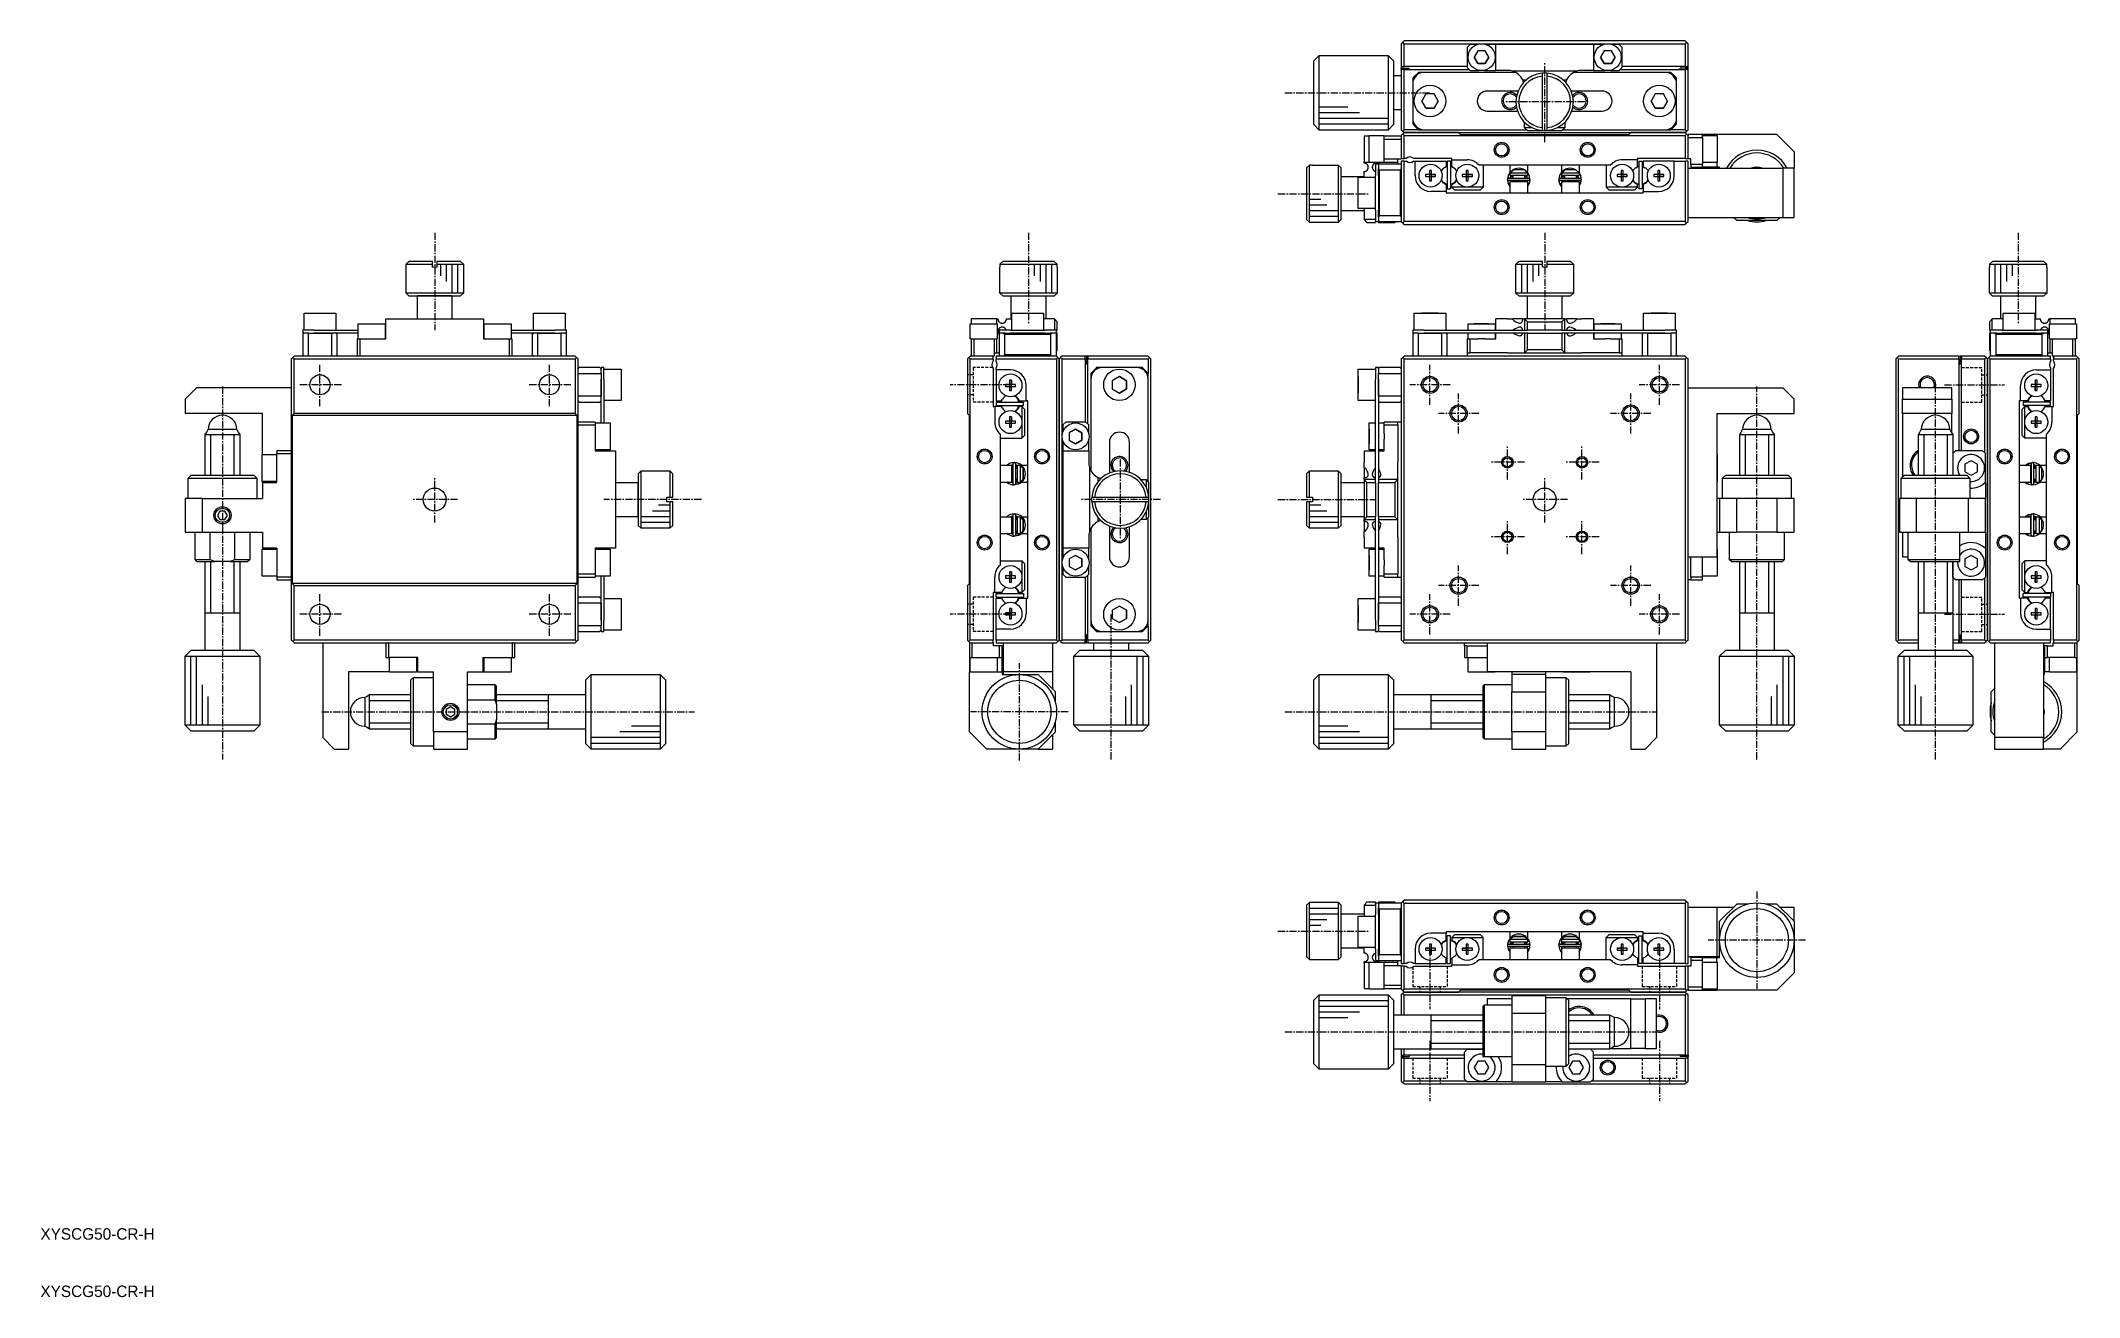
# Model space of a CAD drawing. Extents: x 10 to 365, y 10 to 229.
import ezdxf

# ---------------------------------------------------------------- set-up
doc = ezdxf.new("R2010")
doc.units = 0
doc.linetypes.add('CENTER', pattern=[2, 1.25, -0.25, 0.25, -0.25])
doc.linetypes.add('DASHED', pattern=[0.75, 0.5, -0.25])
doc.layers.get('0').update_dxf_attribs({"linetype": 'CONTINUOUS'})
doc.layers.add('CENTER', color=1, linetype='CENTER')
doc.styles.get("Standard").update_dxf_attribs({"font": 'FGP教科書体NT-M'})

msp = doc.modelspace()

# ---------------------------------------------------------------- texts
at = {"color": 7, "linetype": 'CONTINUOUS'}
for p in [(10, 20), (10, 10)]:
    msp.add_text('XYSCG50-CR-H', height=2, dxfattribs=at).set_placement(p)

# ---------------------------------------------------------------- linework, layer by layer
at = {"color": 7, "linetype": 'CONTINUOUS'}
for p, q in [((247.52, 228.71), (247.27, 228.46)), ((247.27, 228.46), (247.27, 224.46)), ((247.77, 228.96), (247.52, 228.71)), ((247.77, 228.46), (247.52, 228.71)), ((296.77, 228.96), (247.77, 228.96)), ((247.77, 224.46), (247.77, 228.46)), ((247.77, 228.46), (261.27, 228.46)), ((259.27, 228.31), (258.77, 227.81)), ((258.77, 227.81), (258.77, 224.31)), ((260.44, 228.31), (259.27, 228.31)), ((261.27, 228.46), (283.27, 228.46)), ((263.77, 228.31), (262.1, 228.31)), ((263.77, 223.81), (263.77, 228.31)), ((280.77, 228.31), (263.77, 228.31)), ((280.77, 228.31), (280.77, 223.81)), ((282.44, 228.31), (280.77, 228.31)), ((283.27, 228.46), (296.77, 228.46)), ((285.27, 228.31), (284.1, 228.31)), ((285.77, 227.81), (285.27, 228.31)), ((285.77, 224.31), (285.77, 227.81)), ((297.02, 228.71), (296.77, 228.96)), ((297.02, 228.71), (296.77, 228.46)), ((296.77, 228.46), (296.77, 224.46)), ((297.27, 228.46), (297.02, 228.71)), ((297.27, 224.46), (297.27, 228.46)), ((231.97, 225.41), (232.97, 226.41)), ((231.97, 225.41), (231.97, 219.86)), ((232.97, 219.85), (232.97, 226.41)), ((232.97, 226.41), (244.97, 226.41)), ((244.97, 226.41), (244.97, 213.41)), ((244.97, 226.41), (245.97, 225.41)), ((245.97, 214.41), (245.97, 225.41)), ((247.27, 224.46), (247.77, 224.46)), ((247.27, 224.46), (247.27, 224.21)), ((247.27, 224.21), (248.67, 224.21)), ((247.27, 223.96), (247.27, 224.21)), ((247.27, 223.96), (247.27, 213.46)), ((247.77, 223.96), (247.27, 223.96)), ((258.77, 224.46), (247.77, 224.46)), ((247.77, 213.46), (247.77, 223.96)), ((247.77, 223.96), (259.12, 223.96)), ((248.67, 223.96), (248.67, 224.21)), ((258.77, 224.31), (259.27, 223.81)), ((260.64, 227.21), (260, 226.11)), ((260, 226.11), (260.64, 225.01)), ((260.64, 225.01), (260, 226.11)), ((261.91, 227.21), (260.64, 227.21)), ((260.64, 225.01), (261.91, 225.01)), ((261.91, 225.01), (260.64, 225.01)), ((262.54, 226.11), (261.91, 227.21)), ((261.91, 225.01), (262.54, 226.11)), ((262.54, 226.11), (261.91, 225.01)), ((282.64, 227.21), (282, 226.11)), ((282, 226.11), (282.64, 225.01)), ((282.64, 225.01), (282, 226.11)), ((283.91, 227.21), (282.64, 227.21)), ((282.64, 225.01), (283.91, 225.01)), ((283.91, 225.01), (282.64, 225.01)), ((284.54, 226.11), (283.91, 227.21)), ((283.91, 225.01), (284.54, 226.11)), ((284.54, 226.11), (283.91, 225.01)), ((285.27, 223.81), (285.77, 224.31)), ((285.42, 223.96), (296.77, 223.96)), ((296.77, 224.46), (285.77, 224.46)), ((295.87, 223.96), (295.87, 224.21)), ((297.27, 224.21), (295.87, 224.21)), ((296.77, 224.46), (297.27, 224.46)), ((296.77, 223.96), (296.77, 213.46)), ((297.27, 223.96), (296.77, 223.96)), ((297.27, 224.21), (297.27, 224.46)), ((297.27, 223.96), (297.27, 224.21)), ((297.27, 213.46), (297.27, 223.96)), ((245.97, 222.91), (247.27, 222.91)), ((249.47, 222.66), (249.27, 222.46)), ((249.27, 222.46), (249.27, 221.46)), ((249.27, 221.46), (249.27, 215.46)), ((249.47, 222.66), (250.27, 223.46)), ((249.47, 222.33), (249.47, 222.66)), ((251.27, 223.46), (250.27, 223.46)), ((267.18, 223.46), (251.27, 223.46)), ((259.27, 223.81), (260.79, 223.81)), ((261.75, 223.81), (263.77, 223.81)), ((265.77, 223.81), (263.77, 223.81)), ((277.83, 223.66), (266.71, 223.66)), ((268.45, 222.16), (269.08, 222.16)), ((271.87, 222.8), (271.87, 223.3)), ((271.87, 213.83), (271.87, 222.8)), ((272.67, 223.3), (272.67, 222.8)), ((272.67, 222.8), (272.67, 213.83)), ((275.46, 222.16), (276.09, 222.16)), ((293.27, 223.46), (277.36, 223.46)), ((280.77, 223.81), (278.77, 223.81)), ((280.77, 223.81), (282.79, 223.81)), ((283.75, 223.81), (285.27, 223.81)), ((294.27, 223.46), (293.27, 223.46)), ((294.27, 223.46), (295.07, 222.66)), ((295.27, 222.46), (295.07, 222.66)), ((295.07, 222.66), (295.07, 222.33)), ((295.27, 221.46), (295.27, 222.46)), ((295.27, 215.46), (295.27, 221.46)), ((231.97, 219.86), (231.97, 214.41)), ((232.97, 213.41), (232.97, 219.85)), ((247.27, 216.91), (245.97, 216.91)), ((251.55, 219.71), (250.83, 218.46)), ((250.83, 218.46), (251.55, 217.21)), ((251.55, 217.21), (250.83, 218.46)), ((252.99, 219.71), (251.55, 219.71)), ((251.55, 217.21), (252.99, 217.21)), ((252.99, 217.21), (251.55, 217.21)), ((253.71, 218.46), (252.99, 219.71)), ((252.99, 217.21), (253.71, 218.46)), ((253.71, 218.46), (252.99, 217.21)), ((267.65, 220.21), (262.27, 220.21)), ((282.27, 220.21), (276.9, 220.21)), ((291.55, 219.71), (290.83, 218.46)), ((290.83, 218.46), (291.55, 217.21)), ((291.55, 217.21), (290.83, 218.46)), ((292.99, 219.71), (291.55, 219.71)), ((291.55, 217.21), (292.99, 217.21)), ((292.99, 217.21), (291.55, 217.21)), ((293.71, 218.46), (292.99, 219.71)), ((292.99, 217.21), (293.71, 218.46)), ((293.71, 218.46), (292.99, 217.21)), ((232.97, 213.41), (231.97, 214.41)), ((244.97, 213.41), (232.97, 213.41)), ((245.97, 214.41), (244.97, 213.41)), ((247.27, 213.46), (247.52, 213.21)), ((247.52, 213.21), (247.77, 213.46)), ((250.27, 213.46), (247.77, 213.46)), ((249.27, 215.46), (249.27, 214.46)), ((249.27, 214.46), (249.47, 214.26)), ((249.47, 214.26), (249.47, 214.59)), ((250.27, 213.46), (249.47, 214.26)), ((250.27, 213.46), (251.27, 213.46)), ((251.27, 213.46), (269.12, 213.46)), ((262.27, 216.71), (267.53, 216.71)), ((268.77, 213.81), (268.77, 214.74)), ((270.09, 213.81), (268.77, 213.81)), ((268.77, 213.81), (269.27, 213.31)), ((269.27, 213.31), (272.27, 213.31)), ((271.87, 213.33), (271.87, 213.83)), ((272.27, 213.31), (275.27, 213.31)), ((272.67, 213.83), (272.67, 213.33)), ((275.77, 213.81), (274.45, 213.81)), ((275.27, 213.31), (275.77, 213.81)), ((275.42, 213.46), (293.27, 213.46)), ((275.77, 214.74), (275.77, 213.81)), ((277.01, 216.71), (282.27, 216.71)), ((293.27, 213.46), (294.27, 213.46)), ((295.07, 214.26), (294.27, 213.46)), ((296.77, 213.46), (294.27, 213.46)), ((295.07, 214.59), (295.07, 214.26)), ((295.07, 214.26), (295.27, 214.46)), ((295.27, 214.46), (295.27, 215.46)), ((296.77, 213.46), (297.02, 213.21)), ((297.02, 213.21), (297.27, 213.46)), ((240.77, 212.31), (240.77, 207.81)), ((241.67, 212.31), (240.77, 212.31)), ((241.67, 207.76), (241.67, 212.46)), ((241.67, 212.46), (244.27, 212.46)), ((244.27, 212.46), (244.27, 212.31)), ((247.27, 212.31), (244.27, 212.31)), ((244.27, 211.81), (244.27, 212.31)), ((244.27, 211.81), (247.27, 211.81)), ((244.27, 208.31), (244.27, 211.81)), ((247.52, 212.71), (247.27, 212.46)), ((247.27, 212.46), (247.27, 208.46)), ((247.52, 213.21), (247.77, 212.96)), ((247.52, 212.71), (247.77, 212.96)), ((247.77, 212.46), (247.52, 212.71)), ((247.77, 212.96), (296.77, 212.96)), ((257.27, 212.96), (247.77, 212.96)), ((247.77, 212.46), (296.77, 212.46)), ((247.77, 208.46), (247.77, 212.46)), ((257.27, 212.96), (257.62, 212.61)), ((257.62, 212.61), (286.92, 212.61)), ((286.92, 212.61), (287.27, 212.96)), ((296.77, 212.96), (287.27, 212.96)), ((296.77, 212.96), (297.02, 213.21)), ((296.77, 212.96), (297.02, 212.71)), ((297.02, 212.71), (296.77, 212.46)), ((296.77, 212.46), (296.77, 208.46)), ((297.27, 212.46), (297.02, 212.71)), ((299.77, 212.61), (297.27, 212.61)), ((297.27, 212.61), (297.27, 212.46)), ((297.27, 208.46), (297.27, 212.46)), ((297.27, 212.11), (299.77, 212.11)), ((299.77, 212.11), (299.77, 212.61)), ((302.27, 212.61), (299.77, 212.61)), ((299.77, 212.54), (302.27, 212.54)), ((299.77, 212.46), (302.37, 212.46)), ((299.77, 212.11), (299.77, 207.41)), ((302.27, 212.54), (302.27, 212.61)), ((312.77, 212.61), (302.27, 212.61)), ((302.27, 212.54), (302.27, 212.46)), ((302.37, 212.46), (302.37, 207.76)), ((312.77, 212.61), (315.77, 209.61)), ((231.27, 207.3), (230.77, 206.8)), ((230.77, 206.8), (230.77, 197.83)), ((231.77, 207.3), (231.27, 207.3)), ((231.27, 197.33), (231.27, 207.3)), ((231.77, 207.31), (231.77, 207.3)), ((231.77, 207.31), (236.27, 207.31)), ((236.27, 207.31), (236.27, 197.31)), ((236.27, 207.31), (236.77, 206.81)), ((236.77, 197.81), (236.77, 206.81)), ((240.77, 207.81), (241.67, 207.81)), ((240.77, 207.66), (240.77, 207.81)), ((240.78, 207.66), (240.77, 207.66)), ((240.77, 206.16), (240.8, 206.16)), ((240.77, 205.21), (240.77, 206.16)), ((240.8, 207.66), (240.78, 207.66)), ((240.81, 207.66), (240.8, 207.66)), ((240.8, 206.16), (240.83, 206.17)), ((240.82, 207.66), (240.81, 207.66)), ((240.83, 207.66), (240.82, 207.66)), ((240.85, 207.66), (240.83, 207.66)), ((240.83, 206.17), (240.86, 206.17)), ((240.86, 207.66), (240.85, 207.66)), ((240.88, 207.66), (240.86, 207.66)), ((240.86, 206.17), (240.88, 206.17)), ((240.89, 207.65), (240.88, 207.66)), ((240.88, 206.17), (240.91, 206.18)), ((240.91, 207.65), (240.89, 207.65)), ((240.92, 207.65), (240.91, 207.65)), ((240.91, 206.18), (240.94, 206.18)), ((240.95, 207.64), (240.92, 207.65)), ((240.94, 206.18), (240.97, 206.19)), ((240.97, 207.63), (240.95, 207.64)), ((241, 207.63), (240.97, 207.63)), ((240.97, 206.19), (241, 206.2)), ((241.02, 207.62), (241, 207.63)), ((241, 206.2), (241.02, 206.21)), ((241.05, 207.61), (241.02, 207.62)), ((241.02, 206.21), (241.05, 206.22)), ((241.07, 207.6), (241.05, 207.61)), ((241.05, 206.22), (241.07, 206.23)), ((241.11, 207.58), (241.07, 207.6)), ((241.07, 206.23), (241.1, 206.24)), ((241.1, 206.24), (241.12, 206.25)), ((241.15, 207.56), (241.11, 207.58)), ((241.12, 206.25), (241.15, 206.27)), ((241.19, 207.54), (241.15, 207.56)), ((241.15, 206.27), (241.17, 206.28)), ((241.17, 206.28), (241.2, 206.3)), ((241.23, 207.51), (241.19, 207.54)), ((241.2, 206.3), (241.23, 206.32)), ((241.27, 207.47), (241.23, 207.51)), ((241.23, 206.32), (241.25, 206.34)), ((241.25, 206.34), (241.28, 206.36)), ((241.31, 207.44), (241.27, 207.47)), ((241.28, 206.36), (241.31, 206.39)), ((241.34, 207.4), (241.31, 207.44)), ((241.31, 206.39), (241.33, 206.42)), ((241.33, 206.42), (241.35, 206.44)), ((241.37, 207.36), (241.34, 207.4)), ((241.35, 206.44), (241.38, 206.47)), ((241.4, 207.32), (241.37, 207.36)), ((241.38, 206.47), (241.4, 206.5)), ((241.43, 207.28), (241.4, 207.32)), ((241.4, 206.5), (241.42, 206.53)), ((241.42, 206.53), (241.44, 206.57)), ((241.45, 207.23), (241.43, 207.28)), ((241.44, 206.57), (241.45, 206.6)), ((241.47, 207.18), (241.45, 207.23)), ((241.45, 206.6), (241.46, 206.63)), ((241.46, 206.63), (241.48, 206.66)), ((241.49, 207.13), (241.47, 207.18)), ((241.48, 206.66), (241.49, 206.7)), ((241.5, 207.07), (241.49, 207.13)), ((241.49, 206.7), (241.5, 206.73)), ((241.51, 207.03), (241.5, 207.07)), ((241.5, 206.73), (241.51, 206.77)), ((241.52, 206.99), (241.51, 207.03)), ((241.51, 206.81), (241.52, 206.86)), ((241.51, 206.77), (241.51, 206.81)), ((241.52, 206.95), (241.52, 206.99)), ((241.52, 206.9), (241.52, 206.95)), ((241.52, 206.86), (241.52, 206.9)), ((244.27, 207.76), (241.67, 207.76)), ((242.23, 207.02), (242.22, 206.97)), ((242.22, 206.97), (242.22, 206.93)), ((242.22, 206.93), (242.22, 206.88)), ((242.22, 206.88), (242.23, 206.83)), ((242.24, 207.07), (242.23, 207.02)), ((242.23, 206.83), (242.23, 206.78)), ((242.23, 206.78), (242.24, 206.74)), ((242.25, 207.11), (242.24, 207.07)), ((242.24, 206.74), (242.25, 206.7)), ((242.26, 207.16), (242.25, 207.11)), ((242.25, 206.7), (242.27, 206.66)), ((242.28, 207.2), (242.26, 207.16)), ((242.27, 206.66), (242.28, 206.62)), ((242.3, 207.24), (242.28, 207.2)), ((242.28, 206.62), (242.29, 206.59)), ((242.29, 206.59), (242.31, 206.56)), ((242.33, 207.3), (242.3, 207.24)), ((242.31, 206.56), (242.32, 206.53)), ((242.32, 206.53), (242.34, 206.51)), ((242.36, 207.35), (242.33, 207.3)), ((242.34, 206.51), (242.36, 206.48)), ((242.39, 207.39), (242.36, 207.35)), ((242.36, 206.48), (242.37, 206.46)), ((242.37, 206.46), (242.39, 206.44)), ((242.43, 207.43), (242.39, 207.39)), ((242.39, 206.44), (242.41, 206.41)), ((242.41, 206.41), (242.43, 206.39)), ((242.46, 207.47), (242.43, 207.43)), ((242.43, 206.39), (242.45, 206.37)), ((242.45, 206.37), (242.48, 206.35)), ((242.5, 207.5), (242.46, 207.47)), ((242.48, 206.35), (242.5, 206.33)), ((242.55, 207.53), (242.5, 207.5)), ((242.5, 206.33), (242.53, 206.31)), ((242.53, 206.31), (242.55, 206.29)), ((242.59, 207.56), (242.55, 207.53)), ((242.55, 206.29), (242.58, 206.27)), ((242.58, 206.27), (242.61, 206.26)), ((242.64, 207.59), (242.59, 207.56)), ((242.61, 206.26), (242.64, 206.24)), ((242.67, 207.6), (242.64, 207.59)), ((242.64, 206.24), (242.67, 206.23)), ((242.69, 207.61), (242.67, 207.6)), ((242.67, 206.23), (242.7, 206.21)), ((242.72, 207.62), (242.69, 207.61)), ((242.7, 206.21), (242.72, 206.21)), ((242.74, 207.63), (242.72, 207.62)), ((242.72, 206.21), (242.75, 206.2)), ((242.77, 207.64), (242.74, 207.63)), ((242.75, 206.2), (242.77, 206.19)), ((242.8, 207.64), (242.77, 207.64)), ((243.27, 207.46), (242.77, 207.46)), ((242.77, 207.46), (242.77, 205.46)), ((242.81, 207.65), (242.8, 207.64)), ((242.83, 207.65), (242.81, 207.65)), ((242.84, 207.65), (242.83, 207.65)), ((242.86, 207.65), (242.84, 207.65)), ((242.87, 207.66), (242.86, 207.65)), ((242.88, 207.66), (242.87, 207.66)), ((242.89, 207.66), (242.88, 207.66)), ((242.91, 207.66), (242.89, 207.66)), ((242.92, 207.66), (242.91, 207.66)), ((242.93, 207.66), (242.92, 207.66)), ((242.94, 207.66), (242.93, 207.66)), ((242.95, 207.66), (242.94, 207.66)), ((242.96, 207.66), (242.95, 207.66)), ((242.97, 207.66), (242.96, 207.66)), ((242.98, 207.66), (242.97, 207.66)), ((242.99, 207.66), (242.98, 207.66)), ((243, 207.66), (242.99, 207.66)), ((243.01, 207.66), (243, 207.66)), ((243.02, 207.66), (243.01, 207.66)), ((243.03, 207.66), (243.02, 207.66)), ((243.05, 207.66), (243.03, 207.66)), ((243.06, 207.66), (243.05, 207.66)), ((243.08, 207.66), (243.06, 207.66)), ((243.09, 207.65), (243.08, 207.66)), ((243.11, 207.65), (243.09, 207.65)), ((243.12, 207.65), (243.11, 207.65)), ((243.14, 207.64), (243.12, 207.65)), ((243.15, 207.64), (243.14, 207.64)), ((243.18, 207.63), (243.15, 207.64)), ((243.21, 207.62), (243.18, 207.63)), ((243.23, 207.61), (243.21, 207.62)), ((243.26, 207.6), (243.23, 207.61)), ((243.28, 207.59), (243.26, 207.6)), ((247.27, 207.46), (243.27, 207.46)), ((243.27, 207.46), (243.27, 206.66)), ((243.47, 206.46), (243.27, 206.66)), ((243.27, 206.66), (243.27, 206.33)), ((243.27, 206.33), (243.27, 206.66)), ((243.27, 205.46), (243.27, 206.33)), ((243.33, 207.57), (243.28, 207.59)), ((243.37, 207.55), (243.33, 207.57)), ((243.41, 207.52), (243.37, 207.55)), ((243.45, 207.49), (243.41, 207.52)), ((243.48, 207.46), (243.45, 207.49)), ((243.47, 206.46), (247.07, 206.46)), ((243.47, 198.46), (243.47, 206.46)), ((246.67, 208.31), (244.27, 208.31)), ((244.27, 207.81), (244.27, 208.31)), ((244.27, 207.81), (244.27, 207.76)), ((244.27, 207.81), (246.67, 207.81)), ((247.27, 208.31), (246.67, 208.31)), ((246.67, 207.81), (246.67, 208.31)), ((246.67, 207.46), (246.67, 207.81)), ((247.27, 206.66), (247.07, 206.46)), ((247.07, 206.46), (247.07, 198.46)), ((247.27, 208.46), (247.27, 208.31)), ((247.27, 208.46), (247.77, 208.46)), ((247.27, 207.96), (247.27, 197.46)), ((247.77, 207.96), (247.27, 207.96)), ((248.11, 208.46), (247.77, 208.46)), ((247.77, 207.96), (248.17, 207.96)), ((247.77, 197.46), (247.77, 207.96)), ((249.37, 207.96), (249.67, 207.96)), ((256.07, 208.46), (249.43, 208.46)), ((249.67, 205.46), (249.67, 207.96)), ((249.67, 207.96), (255.07, 207.96)), ((252.19, 206.35), (252.19, 205.64)), ((252.55, 206.35), (252.19, 206.35)), ((252.55, 205.64), (252.55, 206.35)), ((255.07, 207.01), (254.78, 206.84)), ((255.07, 207.96), (255.07, 207.01)), ((255.27, 207.96), (255.27, 203.16)), ((255.87, 207.96), (255.27, 207.96)), ((255.87, 207.96), (255.87, 203.16)), ((256.07, 208.21), (256.07, 208.46)), ((256.07, 208.21), (258.77, 208.21)), ((256.07, 207.01), (256.07, 208.21)), ((256.36, 206.84), (256.07, 207.01)), ((258.59, 206.35), (258.59, 205.64)), ((258.95, 206.35), (258.59, 206.35)), ((258.95, 205.64), (258.95, 206.35)), ((283.69, 207.26), (260.85, 207.26)), ((261.57, 207.26), (261.57, 203.46)), ((266.27, 206.06), (266.27, 207.26)), ((266.85, 206.46), (266.32, 205.96)), ((268.69, 206.46), (266.85, 206.46)), ((269.22, 205.96), (268.69, 206.46)), ((269.27, 207.26), (269.27, 206.05)), ((275.27, 206.12), (275.27, 207.26)), ((275.85, 206.46), (275.32, 205.96)), ((277.69, 206.46), (275.85, 206.46)), ((277.69, 206.48), (278.27, 205.96)), ((278.22, 205.96), (277.69, 206.46)), ((278.27, 207.26), (278.27, 205.96)), ((282.97, 207.26), (282.97, 203.46)), ((285.59, 206.35), (285.59, 205.64)), ((285.95, 206.35), (285.59, 206.35)), ((288.47, 208.21), (285.77, 208.21)), ((285.95, 205.64), (285.95, 206.35)), ((288.18, 206.84), (288.47, 207.01)), ((288.47, 208.46), (288.47, 208.21)), ((296.77, 208.46), (288.47, 208.46)), ((288.47, 207.01), (288.47, 208.21)), ((288.67, 207.96), (288.67, 203.16)), ((288.67, 207.96), (289.27, 207.96)), ((289.27, 207.96), (289.27, 203.16)), ((289.47, 207.96), (289.47, 207.01)), ((294.87, 207.96), (289.47, 207.96)), ((289.47, 207.01), (289.76, 206.84)), ((291.99, 206.35), (291.99, 205.64)), ((292.35, 206.35), (291.99, 206.35)), ((292.35, 205.64), (292.35, 206.35)), ((294.87, 205.46), (294.87, 207.96)), ((294.87, 207.96), (296.77, 207.96)), ((296.77, 208.46), (297.27, 208.46)), ((296.77, 207.96), (296.77, 197.46)), ((297.27, 207.96), (296.77, 207.96)), ((297.27, 208.41), (297.27, 208.46)), ((297.77, 208.41), (297.27, 208.41)), ((297.27, 197.46), (297.27, 207.96)), ((297.27, 206.76), (313.77, 206.76)), ((297.77, 207.41), (297.77, 208.41)), ((299.77, 207.41), (297.77, 207.41)), ((297.77, 207.41), (297.77, 206.91)), ((297.77, 206.91), (299.77, 206.91)), ((302.37, 207.76), (299.77, 207.76)), ((299.77, 206.91), (299.77, 207.41)), ((302.27, 206.95), (299.77, 206.95)), ((299.77, 206.91), (302.27, 206.91)), ((302.27, 207.76), (302.27, 206.95)), ((302.27, 206.91), (302.27, 206.95)), ((302.77, 206.91), (302.27, 206.91)), ((302.77, 206.76), (302.77, 206.91)), ((313.77, 206.76), (313.77, 198.16)), ((315.77, 206.76), (313.77, 206.76)), ((315.77, 209.61), (315.77, 206.76)), ((315.77, 198.16), (315.77, 206.76)), ((236.77, 205.31), (240.77, 205.31)), ((239.77, 199.71), (239.77, 205.21)), ((239.77, 205.21), (242.77, 205.21)), ((242.77, 199.46), (242.77, 205.46)), ((243.27, 205.46), (243.27, 199.46)), ((251.48, 205.64), (251.48, 205.28)), ((252.19, 205.64), (251.48, 205.64)), ((251.48, 205.28), (252.19, 205.28)), ((251.48, 205.28), (252.19, 205.28)), ((252.2, 205.63), (252.19, 205.64)), ((252.2, 205.29), (252.19, 205.28)), ((252.19, 205.28), (252.19, 204.58)), ((252.19, 204.58), (252.55, 204.58)), ((252.54, 205.63), (252.2, 205.63)), ((252.2, 205.63), (252.2, 205.29)), ((252.2, 205.29), (252.54, 205.29)), ((255.07, 202.71), (252.42, 202.71)), ((252.54, 205.63), (252.55, 205.64)), ((252.54, 205.29), (252.54, 205.63)), ((252.54, 205.29), (252.55, 205.28)), ((253.26, 205.64), (252.55, 205.64)), ((252.55, 205.28), (253.26, 205.28)), ((252.55, 204.58), (252.55, 205.28)), ((253.26, 205.28), (252.55, 205.28)), ((253.26, 205.28), (253.26, 205.64)), ((254.78, 204.09), (255.07, 203.92)), ((255.07, 203.92), (255.07, 202.71)), ((255.07, 202.71), (255.07, 202.46)), ((255.27, 203.16), (255.87, 203.16)), ((256.07, 203.92), (256.36, 204.09)), ((256.07, 203.46), (256.07, 203.92)), ((258.77, 203.46), (256.07, 203.46)), ((256.07, 203.46), (256.57, 202.96)), ((256.57, 202.96), (261.07, 202.96)), ((257.88, 205.64), (257.88, 205.28)), ((258.59, 205.64), (257.88, 205.64)), ((257.88, 205.28), (258.59, 205.28)), ((257.88, 205.28), (258.59, 205.28)), ((258.6, 205.63), (258.59, 205.64)), ((258.6, 205.29), (258.59, 205.28)), ((258.59, 205.28), (258.59, 204.58)), ((258.59, 204.58), (258.95, 204.58)), ((258.94, 205.63), (258.6, 205.63)), ((258.6, 205.63), (258.6, 205.29)), ((258.6, 205.29), (258.94, 205.29)), ((261.57, 203.46), (258.77, 203.46)), ((258.94, 205.63), (258.95, 205.64)), ((258.94, 205.29), (258.94, 205.63)), ((258.94, 205.29), (258.95, 205.28)), ((259.66, 205.64), (258.95, 205.64)), ((258.95, 205.28), (259.66, 205.28)), ((258.95, 204.58), (258.95, 205.28)), ((259.66, 205.28), (258.95, 205.28)), ((259.66, 205.28), (259.66, 205.64)), ((261.07, 202.96), (261.57, 203.46)), ((265.97, 204.04), (265.81, 204.78)), ((265.91, 204.35), (265.92, 204.38)), ((265.91, 204.31), (265.91, 204.35)), ((265.91, 204.28), (265.91, 204.31)), ((265.92, 204.24), (265.91, 204.28)), ((265.92, 204.41), (265.93, 204.45)), ((265.92, 204.38), (265.92, 204.41)), ((265.92, 204.21), (265.92, 204.24)), ((265.93, 204.17), (265.92, 204.21)), ((265.93, 204.48), (265.94, 204.51)), ((265.93, 204.45), (265.93, 204.48)), ((265.94, 204.14), (265.93, 204.17)), ((265.94, 204.51), (265.95, 204.55)), ((265.95, 204.11), (265.94, 204.14)), ((265.95, 204.55), (265.97, 204.58)), ((265.96, 204.07), (265.95, 204.11)), ((265.97, 204.04), (265.96, 204.07)), ((265.97, 204.58), (265.98, 204.61)), ((265.97, 204.04), (266.27, 204.14)), ((265.97, 204.05), (265.97, 204.04)), ((265.97, 204.04), (265.97, 204.04)), ((265.97, 204.04), (265.97, 204.04)), ((265.97, 204.04), (265.98, 204.04)), ((266.27, 203.56), (265.97, 204.04)), ((265.98, 204.61), (265.98, 204.61)), ((265.98, 204.04), (265.98, 204.04)), ((265.98, 204.04), (265.99, 204.04)), ((265.99, 204.04), (266, 204.04)), ((266, 204.04), (266.01, 204.04)), ((266.01, 205.01), (269.51, 205.01)), ((269.51, 204.61), (266.01, 204.61)), ((266.01, 204.04), (266.02, 204.05)), ((266.02, 204.05), (266.03, 204.05)), ((266.03, 204.05), (266.04, 204.05)), ((266.04, 204.05), (266.05, 204.06)), ((266.05, 204.06), (266.06, 204.06)), ((266.06, 204.06), (266.08, 204.06)), ((266.08, 204.06), (266.09, 204.07)), ((266.09, 204.07), (266.1, 204.07)), ((266.1, 204.07), (266.12, 204.08)), ((266.12, 204.08), (266.13, 204.09)), ((266.13, 204.09), (266.15, 204.09)), ((266.15, 204.09), (266.16, 204.1)), ((266.16, 204.1), (266.18, 204.1)), ((266.18, 204.1), (266.19, 204.11)), ((266.19, 204.11), (266.21, 204.12)), ((266.21, 204.12), (266.22, 204.12)), ((266.36, 205.46), (266.22, 205.01)), ((266.22, 204.12), (266.23, 204.13)), ((266.23, 204.13), (266.25, 204.14)), ((266.25, 204.14), (266.26, 204.14)), ((266.26, 204.14), (266.27, 204.15)), ((266.27, 206.06), (266.27, 206.06)), ((266.27, 205.96), (266.32, 205.96)), ((266.27, 205.46), (266.27, 205.96)), ((269.27, 205.46), (266.27, 205.46)), ((266.77, 205.26), (266.27, 205.26)), ((266.27, 204.46), (269.27, 204.46)), ((266.27, 202.46), (266.27, 204.46)), ((266.32, 205.96), (269.22, 205.96)), ((266.61, 204.61), (266.35, 204.46)), ((266.77, 205.01), (266.77, 205.46)), ((266.77, 204.46), (266.77, 204.61)), ((268.77, 205.46), (268.77, 205.01)), ((269.25, 205.26), (268.77, 205.26)), ((268.77, 204.61), (268.77, 204.46)), ((269.17, 204.46), (268.91, 204.61)), ((269.3, 205.01), (269.17, 205.46)), ((269.22, 205.96), (269.27, 205.96)), ((269.27, 206.05), (269.27, 206.04)), ((269.27, 206.04), (269.27, 206.04)), ((269.27, 205.96), (269.27, 205.46)), ((269.27, 204.46), (269.3, 204.61)), ((269.27, 204.46), (269.27, 202.46)), ((269.27, 204.45), (269.27, 204.46)), ((269.55, 204.04), (269.53, 203.99)), ((269.56, 204.05), (269.55, 204.05)), ((269.57, 204.09), (269.56, 204.04)), ((269.56, 204.04), (269.56, 204.05)), ((269.58, 204.1), (269.57, 204.1)), ((269.57, 204.1), (269.57, 204.09)), ((269.57, 204.09), (269.57, 204.09)), ((269.57, 204.09), (269.57, 204.09)), ((269.58, 204.1), (269.58, 204.1)), ((269.58, 204.1), (269.58, 204.1)), ((269.58, 204.1), (269.58, 204.1)), ((269.58, 204.1), (269.58, 204.1)), ((269.71, 204.79), (269.71, 204.69)), ((274.91, 204.03), (274.76, 204.77)), ((274.86, 204.4), (274.87, 204.44)), ((274.86, 204.37), (274.86, 204.4)), ((274.86, 204.33), (274.86, 204.37)), ((274.86, 204.3), (274.86, 204.33)), ((274.86, 204.27), (274.86, 204.3)), ((274.86, 204.23), (274.86, 204.27)), ((274.86, 204.2), (274.86, 204.23)), ((274.87, 204.16), (274.86, 204.2)), ((274.87, 204.44), (274.88, 204.47)), ((274.88, 204.13), (274.87, 204.16)), ((274.88, 204.47), (274.89, 204.5)), ((274.89, 204.1), (274.88, 204.13)), ((274.89, 204.5), (274.9, 204.54)), ((274.9, 204.06), (274.89, 204.1)), ((274.9, 204.54), (274.91, 204.57)), ((274.91, 204.03), (274.9, 204.06)), ((274.91, 204.57), (274.92, 204.6)), ((274.91, 204.03), (274.91, 204.03)), ((274.91, 204.03), (274.91, 204.03)), ((274.91, 204.03), (274.92, 204.03)), ((275.27, 203.48), (274.91, 204.03)), ((274.92, 204.6), (274.92, 204.6)), ((274.92, 204.02), (275.27, 204.16)), ((274.92, 204.03), (274.92, 204.03)), ((274.92, 204.03), (274.93, 204.03)), ((274.93, 204.03), (274.93, 204.03)), ((274.93, 204.03), (274.94, 204.03)), ((274.94, 204.03), (274.95, 204.03)), ((274.95, 205), (278.45, 205)), ((278.45, 204.6), (274.95, 204.6)), ((274.95, 204.03), (274.96, 204.03)), ((274.96, 204.03), (274.97, 204.04)), ((274.97, 204.04), (274.98, 204.04)), ((274.98, 204.04), (274.99, 204.04)), ((274.99, 204.04), (275, 204.05)), ((275, 204.05), (275.01, 204.05)), ((275.01, 204.05), (275.03, 204.06)), ((275.03, 204.06), (275.04, 204.06)), ((275.04, 204.06), (275.05, 204.07)), ((275.05, 204.07), (275.07, 204.07)), ((275.07, 204.07), (275.08, 204.08)), ((275.08, 204.08), (275.1, 204.08)), ((275.1, 204.08), (275.11, 204.09)), ((275.11, 204.09), (275.12, 204.1)), ((275.12, 204.1), (275.14, 204.1)), ((275.14, 204.1), (275.15, 204.11)), ((275.15, 204.11), (275.17, 204.12)), ((275.3, 205.46), (275.17, 205)), ((275.17, 204.12), (275.18, 204.12)), ((275.18, 204.12), (275.19, 204.13)), ((275.19, 204.13), (275.2, 204.13)), ((275.2, 204.13), (275.21, 204.14)), ((275.21, 204.14), (275.23, 204.15)), ((275.23, 204.15), (275.24, 204.15)), ((275.24, 204.15), (275.24, 204.16)), ((275.24, 204.16), (275.25, 204.16)), ((275.25, 204.16), (275.26, 204.17)), ((275.26, 204.17), (275.27, 204.17)), ((275.27, 206.12), (275.27, 206.12)), ((275.27, 206.12), (275.27, 206.12)), ((275.27, 205.96), (275.32, 205.96)), ((275.27, 205.46), (275.27, 205.96)), ((278.27, 205.46), (275.27, 205.46)), ((275.27, 205.26), (275.27, 205.39)), ((275.77, 205.26), (275.27, 205.26)), ((275.27, 204.46), (278.27, 204.46)), ((275.27, 202.46), (275.27, 204.46)), ((275.27, 204.4), (275.27, 204.21)), ((275.27, 204.17), (275.27, 204.18)), ((275.56, 204.6), (275.3, 204.46)), ((275.32, 205.96), (278.22, 205.96)), ((275.77, 205), (275.77, 205.46)), ((275.77, 204.46), (275.77, 204.6)), ((277.77, 205.46), (277.77, 205)), ((278.18, 205.26), (277.77, 205.26)), ((277.77, 204.6), (277.77, 204.46)), ((278.11, 204.46), (277.85, 204.6)), ((278.24, 205), (278.11, 205.46)), ((278.22, 205.96), (278.27, 205.96)), ((278.22, 204.46), (278.24, 204.6)), ((278.27, 205.96), (278.27, 205.46)), ((278.27, 204.46), (278.27, 202.46)), ((278.5, 204.03), (278.47, 203.98)), ((278.51, 204.08), (278.5, 204.03)), ((278.5, 204.03), (278.5, 204.03)), ((278.5, 204.03), (278.5, 204.03)), ((278.52, 204.08), (278.51, 204.08)), ((278.52, 204.09), (278.52, 204.09)), ((278.52, 204.09), (278.52, 204.09)), ((278.52, 204.09), (278.52, 204.09)), ((278.52, 204.09), (278.52, 204.09)), ((278.52, 204.09), (278.52, 204.09)), ((278.52, 204.09), (278.52, 204.08)), ((278.52, 204.08), (278.52, 204.08)), ((278.65, 204.78), (278.65, 204.68)), ((285.77, 203.46), (282.97, 203.46)), ((282.97, 203.46), (283.47, 202.96)), ((283.47, 202.96), (287.97, 202.96)), ((284.88, 205.64), (284.88, 205.28)), ((285.59, 205.64), (284.88, 205.64)), ((284.88, 205.28), (285.59, 205.28)), ((284.88, 205.28), (285.59, 205.28)), ((285.6, 205.63), (285.59, 205.64)), ((285.6, 205.29), (285.59, 205.28)), ((285.59, 205.28), (285.59, 204.58)), ((285.59, 204.58), (285.95, 204.58)), ((285.94, 205.63), (285.6, 205.63)), ((285.6, 205.63), (285.6, 205.29)), ((285.6, 205.29), (285.94, 205.29)), ((288.47, 203.46), (285.77, 203.46)), ((285.94, 205.63), (285.95, 205.64)), ((285.94, 205.29), (285.94, 205.63)), ((285.94, 205.29), (285.95, 205.28)), ((286.66, 205.64), (285.95, 205.64)), ((285.95, 205.28), (286.66, 205.28)), ((285.95, 204.58), (285.95, 205.28)), ((286.66, 205.28), (285.95, 205.28)), ((286.66, 205.28), (286.66, 205.64)), ((287.97, 202.96), (288.47, 203.46)), ((288.47, 203.92), (288.18, 204.09)), ((288.47, 203.46), (288.47, 203.92)), ((289.27, 203.16), (288.67, 203.16)), ((289.76, 204.09), (289.47, 203.92)), ((289.47, 203.92), (289.47, 202.71)), ((289.47, 202.71), (292.12, 202.71)), ((289.47, 202.46), (289.47, 202.71)), ((291.28, 205.64), (291.28, 205.28)), ((291.99, 205.64), (291.28, 205.64)), ((291.28, 205.28), (291.99, 205.28)), ((291.28, 205.28), (291.99, 205.28)), ((292, 205.63), (291.99, 205.64)), ((292, 205.29), (291.99, 205.28)), ((291.99, 205.28), (291.99, 204.58)), ((291.99, 204.58), (292.35, 204.58)), ((292.34, 205.63), (292, 205.63)), ((292, 205.63), (292, 205.29)), ((292, 205.29), (292.34, 205.29)), ((292.34, 205.63), (292.35, 205.64)), ((292.34, 205.29), (292.34, 205.63)), ((292.34, 205.29), (292.35, 205.28)), ((293.06, 205.64), (292.35, 205.64)), ((292.35, 205.28), (293.06, 205.28)), ((292.35, 204.58), (292.35, 205.28)), ((293.06, 205.28), (292.35, 205.28)), ((293.06, 205.28), (293.06, 205.64)), ((240.77, 199.31), (236.77, 199.31)), ((242.77, 199.71), (239.77, 199.71)), ((240.77, 199.71), (240.77, 197.81)), ((242.77, 199.46), (242.77, 197.46)), ((243.27, 198.59), (243.27, 199.46)), ((255.07, 202.46), (257.27, 202.46)), ((257.27, 202.46), (289.47, 202.46)), ((230.77, 197.83), (231.27, 197.33)), ((231.27, 197.33), (231.77, 197.33)), ((231.77, 197.33), (231.77, 197.31)), ((236.27, 197.31), (231.77, 197.31)), ((236.77, 197.81), (236.27, 197.31)), ((242.77, 197.81), (240.77, 197.81)), ((241.27, 197.31), (240.77, 197.81)), ((241.27, 197.31), (242.77, 197.31)), ((242.77, 197.46), (243.27, 197.46)), ((242.77, 197.31), (242.77, 197.46)), ((243.27, 198.59), (243.27, 198.26)), ((243.27, 198.26), (243.27, 198.59)), ((243.27, 198.26), (243.47, 198.46)), ((243.27, 198.26), (243.27, 197.46)), ((243.27, 197.46), (247.27, 197.46)), ((243.27, 197.46), (243.27, 197.31)), ((243.27, 197.31), (246.17, 197.31)), ((247.07, 198.46), (243.47, 198.46)), ((246.32, 197.46), (246.17, 197.31)), ((247.07, 198.46), (247.27, 198.26)), ((247.27, 197.46), (247.52, 197.21)), ((247.52, 197.21), (247.77, 197.46)), ((247.77, 196.96), (247.52, 197.21)), ((296.77, 197.46), (247.77, 197.46)), ((247.77, 196.96), (296.77, 196.96)), ((296.77, 197.46), (297.02, 197.21)), ((296.77, 196.96), (297.02, 197.21)), ((297.02, 197.21), (297.27, 197.46)), ((297.27, 198.16), (313.77, 198.16)), ((305.77, 197.61), (305.22, 198.16)), ((312.77, 197.61), (305.77, 197.61)), ((313.32, 198.16), (312.77, 197.61)), ((313.77, 198.16), (315.77, 198.16)), ((73.74, 190), (74.24, 190.5)), ((73.74, 190), (78.34, 190)), ((73.74, 185), (73.74, 190)), ((78.34, 190.5), (74.24, 190.5)), ((78.34, 190), (78.34, 190.5)), ((78.34, 189.5), (78.34, 190)), ((79.14, 189.5), (78.34, 189.5)), ((83.24, 190.5), (79.14, 190.5)), ((79.14, 190.5), (79.14, 190)), ((79.14, 190), (83.74, 190)), ((79.14, 190), (79.14, 189.5)), ((83.24, 190.5), (83.74, 190)), ((83.74, 190), (83.74, 185)), ((177.3, 189.5), (177.28, 189.5)), ((177.28, 185), (177.28, 189.5)), ((177.8, 190.5), (177.3, 190)), ((177.3, 190), (187.26, 190)), ((177.3, 190), (177.3, 189.5)), ((186.76, 190.5), (177.8, 190.5)), ((187.26, 190), (186.76, 190.5)), ((187.26, 189.5), (187.26, 190)), ((187.28, 189.5), (187.26, 189.5)), ((187.28, 189.5), (187.28, 185)), ((267.27, 190), (267.77, 190.5)), ((267.27, 190), (271.87, 190)), ((267.27, 185), (267.27, 190)), ((271.87, 190.5), (267.77, 190.5)), ((271.87, 190.5), (267.77, 190.5)), ((271.87, 190), (271.87, 190.5)), ((271.87, 189.5), (271.87, 190)), ((272.67, 189.5), (271.87, 189.5)), ((272.67, 189.5), (271.87, 189.5)), ((276.77, 190.5), (272.67, 190.5)), ((276.77, 190.5), (272.67, 190.5)), ((272.67, 190.5), (272.67, 190)), ((272.67, 190), (277.27, 190)), ((272.67, 190), (272.67, 189.5)), ((276.77, 190.5), (277.27, 190)), ((277.27, 190), (277.27, 185)), ((349.84, 189.5), (349.82, 189.5)), ((349.82, 185), (349.82, 189.5)), ((350.34, 190.5), (349.84, 190)), ((349.84, 190), (359.8, 190)), ((349.84, 190), (349.84, 189.5)), ((359.3, 190.5), (350.34, 190.5)), ((359.8, 190), (359.3, 190.5)), ((359.8, 189.5), (359.8, 190)), ((359.82, 189.5), (359.8, 189.5)), ((359.82, 189.5), (359.82, 185)), ((78.74, 185), (73.74, 185)), ((74.24, 184.5), (73.74, 185)), ((83.74, 185), (78.74, 185)), ((83.74, 185), (83.24, 184.5)), ((187.28, 185), (177.28, 185)), ((177.78, 184.5), (177.28, 185)), ((187.28, 185), (186.78, 184.5)), ((277.27, 185), (267.27, 185)), ((267.77, 184.5), (267.27, 185)), ((277.27, 185), (276.77, 184.5)), ((359.82, 185), (349.82, 185)), ((350.32, 184.5), (349.82, 185)), ((359.82, 185), (359.32, 184.5)), ((55.99, 181.5), (58.74, 181.5)), ((55.99, 178.5), (55.99, 181.5)), ((58.74, 181.5), (61.49, 181.5)), ((61.49, 181.5), (61.49, 178.5)), ((74.24, 184.5), (78.74, 184.5)), ((74.24, 184.5), (75.74, 184.5)), ((75.74, 184.5), (81.74, 184.5)), ((78.74, 184.5), (75.74, 184.5)), ((75.74, 180.5), (75.74, 184.5)), ((78.74, 184.5), (83.24, 184.5)), ((81.74, 184.5), (78.74, 184.5)), ((81.74, 184.5), (83.24, 184.5)), ((81.74, 184.5), (81.74, 180.5)), ((95.99, 181.5), (98.74, 181.5)), ((95.99, 178.5), (95.99, 181.5)), ((98.74, 181.5), (101.49, 181.5)), ((101.49, 181.5), (101.49, 178.5)), ((177.78, 184.5), (186.78, 184.5)), ((179.28, 180.5), (179.28, 184.5)), ((179.38, 181.5), (184.88, 181.5)), ((179.38, 178.5), (179.38, 181.5)), ((184.88, 181.5), (184.88, 178.5)), ((185.28, 184.5), (185.28, 180.5)), ((249.52, 181.5), (255.02, 181.5)), ((249.52, 181.5), (252.27, 181.5)), ((249.52, 178.5), (249.52, 181.5)), ((250.83, 181.5), (251.55, 181.5)), ((251.55, 181.5), (250.83, 181.5)), ((251.55, 181.5), (252.99, 181.5)), ((252.99, 181.5), (251.55, 181.5)), ((252.27, 181.5), (255.02, 181.5)), ((252.99, 181.5), (253.71, 181.5)), ((253.71, 181.5), (252.99, 181.5)), ((255.02, 181.5), (255.02, 178.5)), ((267.77, 184.5), (276.77, 184.5)), ((269.27, 180.5), (269.27, 184.5)), ((275.27, 184.5), (275.27, 180.5)), ((289.52, 181.5), (295.02, 181.5)), ((289.52, 181.5), (292.27, 181.5)), ((289.52, 178.5), (289.52, 181.5)), ((290.83, 181.5), (291.55, 181.5)), ((291.55, 181.5), (290.83, 181.5)), ((291.55, 181.5), (292.99, 181.5)), ((292.99, 181.5), (291.55, 181.5)), ((292.27, 181.5), (295.02, 181.5)), ((292.99, 181.5), (293.71, 181.5)), ((293.71, 181.5), (292.99, 181.5)), ((295.02, 181.5), (295.02, 178.5)), ((350.32, 184.5), (359.32, 184.5)), ((351.82, 180.5), (351.82, 184.5)), ((352.22, 181.5), (357.72, 181.5)), ((352.22, 178.5), (352.22, 181.5)), ((357.72, 181.5), (357.72, 178.5)), ((357.82, 184.5), (357.82, 180.5)), ((55.74, 178.5), (55.74, 178)), ((57.74, 178.5), (55.74, 178.5)), ((55.74, 177.8), (55.94, 178)), ((55.74, 178), (55.94, 178)), ((55.74, 177.8), (55.74, 174.2)), ((56.74, 178), (55.94, 178)), ((56.74, 174), (56.74, 178)), ((56.74, 178), (57.74, 178)), ((56.74, 178), (57.74, 178)), ((57.74, 178.5), (65.39, 178.5)), ((57.74, 178), (60.74, 178)), ((60.74, 178), (57.74, 178)), ((60.74, 178), (60.74, 174)), ((65.39, 178), (60.74, 178)), ((61.54, 178), (61.74, 177.8)), ((61.74, 174.2), (61.74, 177.8)), ((65.39, 179.6), (67.74, 179.6)), ((65.39, 177), (65.39, 179.6)), ((67.74, 179.6), (70.09, 179.6)), ((70.09, 179.6), (70.09, 177)), ((70.09, 178.5), (70.24, 178.5)), ((70.24, 178), (70.09, 178)), ((70.24, 180.5), (77.49, 180.5)), ((70.24, 177), (70.24, 180.5)), ((77.49, 180.5), (79.99, 180.5)), ((79.99, 180.5), (87.24, 180.5)), ((87.24, 180.5), (87.24, 177)), ((87.24, 178.5), (87.39, 178.5)), ((87.39, 178), (87.24, 178)), ((87.39, 179.6), (89.74, 179.6)), ((87.39, 177), (87.39, 179.6)), ((89.74, 179.6), (92.09, 179.6)), ((92.09, 179.6), (92.09, 177)), ((92.09, 178.5), (99.74, 178.5)), ((96.74, 178), (92.09, 178)), ((95.74, 177.8), (95.94, 178)), ((95.74, 177.8), (95.74, 174.2)), ((96.74, 174), (96.74, 178)), ((96.74, 178), (99.74, 178)), ((99.74, 178), (96.74, 178)), ((101.74, 178.5), (99.74, 178.5)), ((99.74, 178), (100.74, 178)), ((99.74, 178), (100.74, 178)), ((100.74, 178), (100.74, 174)), ((101.54, 178), (100.74, 178)), ((101.54, 178), (101.74, 177.8)), ((101.54, 178), (101.74, 178)), ((101.74, 178), (101.74, 178.5)), ((101.74, 174.2), (101.74, 177.8)), ((172.13, 179.6), (176.83, 179.6)), ((172.13, 177), (172.13, 179.6)), ((176.78, 180.5), (172.28, 180.5)), ((172.28, 180.5), (172.28, 179.6)), ((176.78, 179.6), (176.78, 180.5)), ((176.78, 180.5), (176.93, 180.5)), ((176.83, 179.6), (176.83, 177)), ((176.93, 180.5), (176.93, 180.49)), ((176.93, 180.49), (176.93, 180.48)), ((176.93, 180.48), (176.93, 180.46)), ((176.93, 180.46), (176.93, 180.45)), ((176.93, 180.45), (176.93, 180.44)), ((176.93, 180.44), (176.93, 180.43)), ((176.93, 180.43), (176.93, 180.42)), ((176.93, 180.42), (176.94, 180.41)), ((176.94, 178.4), (176.93, 178.38)), ((176.93, 178.38), (176.93, 178.37)), ((176.93, 178.37), (176.93, 178.36)), ((176.93, 178.36), (176.93, 178.35)), ((176.93, 178.35), (176.93, 178.34)), ((176.93, 178.34), (176.93, 178.32)), ((176.93, 178.32), (176.93, 178.31)), ((176.93, 178.31), (176.93, 178.3)), ((176.93, 178.3), (176.93, 178.29)), ((176.93, 178.29), (176.93, 178.28)), ((176.93, 178.28), (176.93, 178.26)), ((176.93, 178.26), (176.93, 178.25)), ((176.93, 178.25), (176.93, 178.24)), ((176.93, 178.24), (176.93, 178.22)), ((176.93, 178.22), (176.93, 178.21)), ((176.93, 178.21), (176.94, 178.2)), ((176.94, 180.41), (176.94, 180.39)), ((176.94, 180.39), (176.94, 180.37)), ((176.94, 180.37), (176.94, 180.35)), ((176.94, 180.35), (176.95, 180.33)), ((176.95, 178.45), (176.94, 178.44)), ((176.94, 178.44), (176.94, 178.43)), ((176.94, 178.43), (176.94, 178.41)), ((176.94, 178.41), (176.94, 178.4)), ((176.94, 178.2), (176.94, 178.18)), ((176.94, 178.18), (176.94, 178.16)), ((176.94, 178.16), (176.95, 178.14)), ((176.95, 180.33), (176.95, 180.31)), ((176.95, 180.31), (176.96, 180.3)), ((176.96, 178.5), (176.95, 178.48)), ((176.95, 178.48), (176.95, 178.47)), ((176.95, 178.47), (176.95, 178.45)), ((176.95, 178.14), (176.95, 178.12)), ((176.95, 178.12), (176.96, 178.1)), ((176.96, 180.3), (176.96, 180.27)), ((176.96, 180.27), (176.97, 180.25)), ((176.97, 178.55), (176.96, 178.52)), ((176.96, 178.52), (176.96, 178.5)), ((176.96, 178.1), (176.96, 178.09)), ((176.96, 178.09), (176.97, 178.06)), ((176.97, 180.25), (176.98, 180.22)), ((176.98, 178.57), (176.97, 178.55)), ((176.97, 178.06), (176.98, 178.04)), ((176.98, 180.22), (177, 180.19)), ((176.99, 178.59), (176.98, 178.57)), ((176.98, 178.04), (176.99, 178.01)), ((177, 178.61), (176.99, 178.59)), ((176.99, 178.01), (177, 177.99)), ((177, 180.19), (177.01, 180.17)), ((177.01, 178.64), (177, 178.61)), ((177, 177.99), (177.01, 177.96)), ((177.01, 180.17), (177.03, 180.13)), ((177.03, 178.67), (177.01, 178.64)), ((177.01, 177.96), (177.02, 177.94)), ((177.02, 177.94), (177.04, 177.91)), ((177.03, 180.13), (177.05, 180.09)), ((177.05, 178.7), (177.03, 178.67)), ((177.04, 177.91), (177.06, 177.88)), ((177.05, 180.09), (177.08, 180.05)), ((177.06, 178.73), (177.05, 178.7)), ((177.1, 178.77), (177.06, 178.73)), ((177.06, 177.88), (177.09, 177.84)), ((177.08, 180.05), (177.11, 180.01)), ((177.09, 177.84), (177.12, 177.8)), ((177.13, 178.81), (177.1, 178.77)), ((177.11, 180.01), (177.14, 179.98)), ((177.12, 177.8), (177.13, 177.79)), ((177.17, 178.85), (177.13, 178.81)), ((177.13, 178.5), (177.13, 178)), ((179.13, 178.5), (177.13, 178.5)), ((177.93, 178), (177.13, 178)), ((177.13, 178), (177.13, 174)), ((177.14, 179.98), (177.17, 179.95)), ((177.17, 179.95), (177.21, 179.92)), ((177.2, 178.88), (177.17, 178.85)), ((177.24, 178.91), (177.2, 178.88)), ((177.21, 179.92), (177.24, 179.89)), ((177.24, 179.89), (177.28, 179.86)), ((177.29, 178.94), (177.24, 178.91)), ((177.28, 179.86), (177.32, 179.84)), ((177.33, 178.96), (177.29, 178.94)), ((177.32, 179.84), (177.37, 179.82)), ((177.38, 178.99), (177.33, 178.96)), ((177.37, 179.82), (177.41, 179.8)), ((177.41, 179), (177.38, 178.99)), ((177.41, 179.8), (177.46, 179.78)), ((177.45, 179.01), (177.41, 179)), ((177.49, 179.03), (177.45, 179.01)), ((177.46, 179.78), (177.51, 179.77)), ((177.53, 179.04), (177.49, 179.03)), ((177.51, 179.77), (177.55, 179.76)), ((177.57, 179.04), (177.53, 179.04)), ((177.55, 179.76), (177.58, 179.76)), ((177.61, 179.05), (177.57, 179.04)), ((177.58, 179.76), (177.62, 179.75)), ((177.66, 179.05), (177.61, 179.05)), ((177.62, 179.75), (177.65, 179.75)), ((177.65, 179.75), (177.68, 179.75)), ((177.7, 179.05), (177.66, 179.05)), ((177.68, 179.75), (177.72, 179.75)), ((177.73, 179.05), (177.7, 179.05)), ((177.72, 179.75), (177.76, 179.75)), ((177.77, 179.04), (177.73, 179.05)), ((177.76, 179.75), (177.79, 179.76)), ((177.8, 179.04), (177.77, 179.04)), ((177.79, 179.76), (177.82, 179.76)), ((177.84, 179.03), (177.8, 179.04)), ((177.82, 179.76), (177.85, 179.77)), ((177.88, 179.02), (177.84, 179.03)), ((177.85, 179.77), (177.88, 179.78)), ((177.88, 179.78), (177.91, 179.79)), ((177.91, 179.01), (177.88, 179.02)), ((177.91, 179.79), (177.94, 179.8)), ((177.94, 179), (177.91, 179.01)), ((178.26, 178), (177.93, 178)), ((177.93, 178), (178.13, 177.8)), ((177.93, 178), (178.26, 178)), ((177.94, 179.8), (177.97, 179.81)), ((177.97, 178.99), (177.94, 179)), ((177.97, 179.81), (177.99, 179.82)), ((178, 178.98), (177.97, 178.99)), ((177.99, 179.82), (178.02, 179.83)), ((178.02, 178.97), (178, 178.98)), ((178.02, 179.83), (178.05, 179.85)), ((178.05, 178.95), (178.02, 178.97)), ((178.05, 179.85), (178.08, 179.86)), ((178.08, 178.93), (178.05, 178.95)), ((178.08, 179.86), (178.1, 179.88)), ((178.11, 178.91), (178.08, 178.93)), ((178.1, 179.88), (178.13, 179.9)), ((178.14, 178.89), (178.11, 178.91)), ((178.13, 179.9), (178.16, 179.92)), ((178.13, 177.8), (186.13, 177.8)), ((178.13, 174.2), (178.13, 177.8)), ((178.16, 178.88), (178.14, 178.89)), ((178.16, 179.92), (178.18, 179.94)), ((178.18, 178.86), (178.16, 178.88)), ((178.18, 179.94), (178.2, 179.96)), ((178.2, 178.84), (178.18, 178.86)), ((178.2, 179.96), (178.22, 179.98)), ((178.21, 178.83), (178.2, 178.84)), ((178.24, 178.8), (178.21, 178.83)), ((178.22, 179.98), (178.24, 180)), ((178.24, 180), (178.26, 180.02)), ((178.26, 178.77), (178.24, 178.8)), ((178.26, 180.02), (178.27, 180.04)), ((178.28, 178.75), (178.26, 178.77)), ((178.26, 178), (179.13, 178)), ((178.27, 180.04), (178.29, 180.07)), ((178.29, 178.73), (178.28, 178.75)), ((178.29, 180.07), (178.31, 180.1)), ((178.31, 178.71), (178.29, 178.73)), ((178.31, 180.1), (178.32, 180.11)), ((178.32, 178.69), (178.31, 178.71)), ((178.32, 180.11), (178.33, 180.13)), ((178.33, 178.67), (178.32, 178.69)), ((178.33, 180.13), (178.35, 180.15)), ((178.35, 178.64), (178.33, 178.67)), ((178.35, 180.15), (178.36, 180.18)), ((178.36, 178.62), (178.35, 178.64)), ((178.36, 180.18), (178.37, 180.21)), ((178.37, 178.6), (178.36, 178.62)), ((178.37, 180.21), (178.38, 180.23)), ((178.38, 178.58), (178.37, 178.6)), ((178.38, 180.23), (178.39, 180.25)), ((178.39, 178.55), (178.38, 178.58)), ((178.39, 180.25), (178.4, 180.28)), ((178.39, 178.53), (178.39, 178.55)), ((178.4, 178.5), (178.39, 178.53)), ((178.4, 180.31), (178.41, 180.33)), ((178.4, 180.28), (178.4, 180.31)), ((178.41, 180.33), (178.42, 180.36)), ((178.42, 180.4), (178.43, 180.43)), ((178.42, 180.36), (178.42, 180.4)), ((178.43, 180.5), (179.38, 180.5)), ((178.43, 180.47), (178.43, 180.5)), ((178.43, 180.43), (178.43, 180.47)), ((179.13, 178.5), (185.13, 178.5)), ((185.13, 178), (179.13, 178)), ((186.78, 180.5), (184.88, 180.5)), ((187.13, 178.5), (185.13, 178.5)), ((185.13, 178), (186, 178)), ((186.33, 178), (186, 178)), ((186, 178), (186.33, 178)), ((186.13, 177.8), (186.33, 178)), ((186.13, 177.8), (186.13, 174.2)), ((187.13, 178), (186.33, 178)), ((186.78, 180.5), (187.28, 180)), ((186.78, 180.5), (186.78, 178.5)), ((187.13, 178), (187.13, 178.5)), ((187.13, 178.5), (187.28, 178.5)), ((187.13, 174), (187.13, 178)), ((187.28, 178), (187.13, 178)), ((187.28, 178.5), (187.28, 180)), ((187.28, 175.1), (187.28, 178)), ((249.27, 178.5), (249.27, 178)), ((251.27, 178.5), (249.27, 178.5)), ((249.27, 177.8), (249.47, 178)), ((249.27, 178), (249.47, 178)), ((249.27, 177.8), (249.27, 174.2)), ((250.27, 178), (249.47, 178)), ((250.27, 174), (250.27, 178)), ((250.27, 178), (251.27, 178)), ((250.27, 178), (251.27, 178)), ((251.27, 178.5), (269.12, 178.5)), ((251.27, 178), (254.27, 178)), ((254.27, 178), (251.27, 178)), ((254.27, 178), (254.27, 174)), ((269.12, 178), (254.27, 178)), ((255.07, 178), (255.27, 177.8)), ((255.27, 174.2), (255.27, 177.8)), ((258.92, 179.6), (263.62, 179.6)), ((258.92, 179.6), (261.27, 179.6)), ((258.92, 178.5), (258.92, 179.6)), ((258.92, 177), (258.92, 178)), ((260, 179.6), (260.64, 179.6)), ((260.64, 179.6), (260, 179.6)), ((260.64, 179.6), (261.91, 179.6)), ((261.91, 179.6), (260.64, 179.6)), ((261.27, 179.6), (263.62, 179.6)), ((261.91, 179.6), (262.54, 179.6)), ((262.54, 179.6), (261.91, 179.6)), ((263.62, 179.6), (263.62, 178.5)), ((263.62, 178), (263.62, 177)), ((263.77, 178.5), (263.77, 180.5)), ((265.77, 180.5), (263.77, 180.5)), ((263.77, 177), (263.77, 178)), ((265.77, 180.5), (266.71, 180.5)), ((268.45, 180.5), (266.71, 180.5)), ((266.71, 180.5), (266.73, 180.39)), ((266.73, 180.39), (266.79, 180.3)), ((266.79, 180.3), (266.87, 180.21)), ((267.91, 179.05), (267.78, 179.04)), ((267.91, 179.75), (267.95, 179.75)), ((267.93, 179.05), (267.91, 179.05)), ((267.97, 179.05), (267.93, 179.05)), ((267.95, 179.75), (267.99, 179.75)), ((268, 179.04), (267.97, 179.05)), ((267.99, 179.75), (268.03, 179.76)), ((268.04, 179.04), (268, 179.04)), ((268.03, 179.76), (268.07, 179.77)), ((268.07, 179.03), (268.04, 179.04)), ((268.07, 179.77), (268.1, 179.78)), ((268.1, 179.02), (268.07, 179.03)), ((268.1, 179.78), (268.14, 179.8)), ((268.14, 179.01), (268.1, 179.02)), ((268.14, 179.8), (268.16, 179.81)), ((268.17, 178.99), (268.14, 179.01)), ((268.16, 179.81), (268.19, 179.82)), ((268.19, 178.98), (268.17, 178.99)), ((268.19, 179.82), (268.21, 179.84)), ((268.21, 178.96), (268.19, 178.98)), ((268.21, 179.84), (268.23, 179.86)), ((268.23, 178.94), (268.21, 178.96)), ((268.23, 179.86), (268.25, 179.88)), ((268.26, 178.92), (268.23, 178.94)), ((268.25, 179.88), (268.27, 179.9)), ((268.28, 178.9), (268.26, 178.92)), ((268.27, 179.9), (268.29, 179.92)), ((268.29, 178.88), (268.28, 178.9)), ((268.28, 177.7), (268.3, 177.73)), ((268.29, 179.92), (268.31, 179.94)), ((268.31, 178.86), (268.29, 178.88)), ((268.3, 177.73), (268.31, 177.75)), ((268.31, 179.94), (268.32, 179.97)), ((268.32, 178.84), (268.31, 178.86)), ((268.31, 177.75), (268.33, 177.77)), ((268.32, 179.97), (268.34, 179.99)), ((268.34, 178.81), (268.32, 178.84)), ((268.33, 177.77), (268.34, 177.8)), ((268.34, 179.99), (268.35, 180.02)), ((268.35, 178.79), (268.34, 178.81)), ((268.34, 177.8), (268.36, 177.82)), ((268.35, 180.02), (268.37, 180.04)), ((268.36, 178.76), (268.35, 178.79)), ((268.37, 178.74), (268.36, 178.76)), ((268.36, 177.82), (268.37, 177.85)), ((268.37, 180.04), (268.38, 180.07)), ((268.38, 178.71), (268.37, 178.74)), ((268.37, 177.85), (268.38, 177.88)), ((268.38, 180.07), (268.39, 180.1)), ((268.39, 178.68), (268.38, 178.71)), ((268.38, 177.88), (268.39, 177.91)), ((268.39, 180.1), (268.4, 180.13)), ((268.4, 178.66), (268.39, 178.68)), ((268.39, 177.91), (268.4, 177.94)), ((268.4, 180.13), (268.41, 180.16)), ((268.41, 178.63), (268.4, 178.66)), ((268.4, 177.94), (268.41, 177.97)), ((268.41, 180.19), (268.42, 180.21)), ((268.41, 180.16), (268.41, 180.19)), ((268.42, 178.6), (268.41, 178.63)), ((268.41, 177.97), (268.42, 178)), ((268.42, 180.21), (268.43, 180.24)), ((268.42, 178.56), (268.42, 178.6)), ((268.43, 178.53), (268.42, 178.56)), ((268.43, 180.27), (268.44, 180.3)), ((268.43, 180.24), (268.43, 180.27)), ((268.44, 178.5), (268.43, 178.53)), ((268.44, 180.36), (268.45, 180.4)), ((268.44, 180.33), (268.44, 180.36)), ((268.44, 180.3), (268.44, 180.33)), ((268.45, 180.5), (268.77, 180.5)), ((268.45, 180.47), (268.45, 180.5)), ((268.45, 180.43), (268.45, 180.47)), ((268.45, 180.4), (268.45, 180.43)), ((268.77, 180.5), (269.27, 180)), ((268.77, 180.5), (268.77, 178.5)), ((271.02, 180.5), (268.77, 180.5)), ((268.77, 178), (268.77, 174.6)), ((269.12, 178.5), (269.27, 178.5)), ((269.27, 178), (269.12, 178)), ((269.27, 180), (275.27, 180)), ((269.27, 178.5), (269.27, 180)), ((275.27, 178.5), (269.27, 178.5)), ((269.27, 175.1), (269.27, 178)), ((269.27, 178), (275.27, 178)), ((273.52, 180.5), (271.02, 180.5)), ((275.77, 180.5), (273.52, 180.5)), ((275.27, 180), (275.77, 180.5)), ((275.27, 180), (275.27, 178.5)), ((275.27, 178.5), (275.42, 178.5)), ((275.27, 178), (275.27, 175.1)), ((275.42, 178), (275.27, 178)), ((275.42, 178.5), (293.27, 178.5)), ((290.27, 178), (275.42, 178)), ((275.77, 178.5), (275.77, 180.5)), ((275.77, 180.5), (276.09, 180.5)), ((275.77, 174.6), (275.77, 178)), ((277.83, 180.5), (276.09, 180.5)), ((276.09, 180.5), (276.09, 180.47)), ((276.09, 180.47), (276.09, 180.43)), ((276.09, 180.43), (276.09, 180.4)), ((276.09, 180.4), (276.1, 180.37)), ((276.1, 180.37), (276.1, 180.34)), ((276.1, 180.34), (276.1, 180.31)), ((276.1, 180.31), (276.11, 180.27)), ((276.11, 180.27), (276.11, 180.24)), ((276.11, 180.24), (276.12, 180.21)), ((276.12, 178.57), (276.11, 178.55)), ((276.11, 178.55), (276.11, 178.52)), ((276.11, 178.52), (276.11, 178.5)), ((276.12, 180.21), (276.13, 180.18)), ((276.13, 178.63), (276.12, 178.6)), ((276.12, 178.6), (276.12, 178.57)), ((276.12, 178), (276.13, 177.97)), ((276.13, 180.18), (276.14, 180.16)), ((276.14, 178.66), (276.13, 178.63)), ((276.13, 177.97), (276.14, 177.94)), ((276.14, 180.16), (276.14, 180.13)), ((276.14, 180.13), (276.15, 180.1)), ((276.15, 178.69), (276.14, 178.66)), ((276.14, 177.94), (276.15, 177.91)), ((276.15, 180.1), (276.16, 180.07)), ((276.16, 178.72), (276.15, 178.69)), ((276.15, 177.91), (276.16, 177.88)), ((276.16, 180.07), (276.17, 180.04)), ((276.17, 178.74), (276.16, 178.72)), ((276.16, 177.88), (276.17, 177.85)), ((276.17, 180.04), (276.19, 180.02)), ((276.18, 178.77), (276.17, 178.74)), ((276.17, 177.85), (276.18, 177.83)), ((276.19, 178.79), (276.18, 178.77)), ((276.18, 177.83), (276.2, 177.8)), ((276.19, 180.02), (276.2, 179.99)), ((276.21, 178.82), (276.19, 178.79)), ((276.2, 179.99), (276.22, 179.96)), ((276.2, 177.8), (276.21, 177.77)), ((276.22, 178.84), (276.21, 178.82)), ((276.21, 177.77), (276.23, 177.75)), ((276.22, 179.96), (276.23, 179.94)), ((276.24, 178.87), (276.22, 178.84)), ((276.23, 179.94), (276.25, 179.92)), ((276.23, 177.75), (276.25, 177.72)), ((276.26, 178.89), (276.24, 178.87)), ((276.25, 179.92), (276.27, 179.89)), ((276.25, 177.72), (276.27, 177.7)), ((276.27, 178.91), (276.26, 178.89)), ((276.27, 179.89), (276.29, 179.87)), ((276.29, 178.93), (276.27, 178.91)), ((276.29, 179.87), (276.31, 179.85)), ((276.31, 178.95), (276.29, 178.93)), ((276.31, 179.85), (276.34, 179.84)), ((276.34, 178.97), (276.31, 178.95)), ((276.34, 179.84), (276.36, 179.82)), ((276.36, 178.98), (276.34, 178.97)), ((276.36, 179.82), (276.38, 179.81)), ((276.39, 179), (276.36, 178.98)), ((276.38, 179.81), (276.41, 179.79)), ((276.42, 179.01), (276.39, 179)), ((276.41, 179.79), (276.45, 179.78)), ((276.44, 179.02), (276.42, 179.01)), ((276.47, 179.03), (276.44, 179.02)), ((276.45, 179.78), (276.48, 179.77)), ((276.5, 179.04), (276.47, 179.03)), ((276.48, 179.77), (276.51, 179.76)), ((276.55, 179.04), (276.5, 179.04)), ((276.51, 179.76), (276.55, 179.75)), ((276.55, 179.75), (276.58, 179.75)), ((276.59, 179.05), (276.55, 179.04)), ((276.58, 179.75), (276.62, 179.75)), ((276.63, 179.05), (276.59, 179.05)), ((276.62, 179.75), (276.63, 179.75)), ((276.63, 179.75), (276.78, 179.76)), ((277.66, 180.2), (277.75, 180.3)), ((277.75, 178.5), (277.68, 178.58)), ((277.75, 180.3), (277.81, 180.39)), ((277.81, 180.39), (277.83, 180.5)), ((277.83, 180.5), (278.77, 180.5)), ((280.77, 180.5), (278.77, 180.5)), ((280.77, 180.5), (280.77, 178.5)), ((280.77, 178), (280.77, 177)), ((280.92, 179.6), (285.62, 179.6)), ((280.92, 179.6), (283.27, 179.6)), ((280.92, 178.5), (280.92, 179.6)), ((280.92, 177), (280.92, 178)), ((282, 179.6), (282.64, 179.6)), ((282.64, 179.6), (282, 179.6)), ((282.64, 179.6), (283.91, 179.6)), ((283.91, 179.6), (282.64, 179.6)), ((283.27, 179.6), (285.62, 179.6)), ((283.91, 179.6), (284.54, 179.6)), ((284.54, 179.6), (283.91, 179.6)), ((285.62, 179.6), (285.62, 178.5)), ((285.62, 178), (285.62, 177)), ((289.27, 177.8), (289.47, 178)), ((289.27, 177.8), (289.27, 174.2)), ((290.27, 174), (290.27, 178)), ((290.27, 178), (293.27, 178)), ((293.27, 178), (290.27, 178)), ((295.27, 178.5), (293.27, 178.5)), ((293.27, 178), (294.27, 178)), ((293.27, 178), (294.27, 178)), ((295.07, 178), (294.27, 178)), ((294.27, 178), (294.27, 174)), ((295.07, 178), (295.27, 177.8)), ((295.07, 178), (295.27, 178)), ((295.27, 178), (295.27, 178.5)), ((295.27, 174.2), (295.27, 177.8)), ((349.82, 180), (350.32, 180.5)), ((349.82, 180), (349.82, 178.5)), ((349.82, 178.5), (349.97, 178.5)), ((349.82, 178), (349.82, 175.1)), ((349.97, 178), (349.82, 178)), ((349.97, 178.5), (349.97, 178)), ((351.97, 178.5), (349.97, 178.5)), ((350.77, 178), (349.97, 178)), ((349.97, 178), (349.97, 174)), ((350.32, 178.5), (350.32, 180.5)), ((352.22, 180.5), (350.32, 180.5)), ((350.77, 178), (350.97, 177.8)), ((351.1, 178), (350.77, 178)), ((350.77, 178), (351.1, 178)), ((350.97, 177.8), (358.97, 177.8)), ((350.97, 174.2), (350.97, 177.8)), ((351.1, 178), (351.97, 178)), ((351.97, 178.5), (357.97, 178.5)), ((357.97, 178), (351.97, 178)), ((357.72, 180.5), (358.67, 180.5)), ((359.97, 178.5), (357.97, 178.5)), ((357.97, 178), (358.84, 178)), ((358.67, 180.5), (358.67, 180.47)), ((358.67, 180.47), (358.67, 180.44)), ((358.67, 180.44), (358.68, 180.42)), ((358.68, 180.42), (358.68, 180.39)), ((358.68, 180.39), (358.68, 180.36)), ((358.68, 180.36), (358.69, 180.33)), ((358.69, 180.33), (358.7, 180.3)), ((358.7, 180.3), (358.71, 180.27)), ((358.71, 178.52), (358.7, 178.5)), ((358.71, 180.27), (358.71, 180.25)), ((358.71, 180.25), (358.72, 180.22)), ((358.72, 178.57), (358.71, 178.55)), ((358.71, 178.55), (358.71, 178.52)), ((358.72, 180.22), (358.73, 180.2)), ((358.74, 178.6), (358.72, 178.57)), ((358.73, 180.2), (358.75, 180.17)), ((358.75, 178.64), (358.74, 178.6)), ((358.75, 180.17), (358.76, 180.15)), ((358.77, 178.66), (358.75, 178.64)), ((358.76, 180.15), (358.77, 180.12)), ((358.77, 180.12), (358.79, 180.1)), ((358.78, 178.69), (358.77, 178.66)), ((358.8, 178.72), (358.78, 178.69)), ((358.79, 180.1), (358.8, 180.07)), ((358.8, 180.07), (358.82, 180.04)), ((358.82, 178.75), (358.8, 178.72)), ((358.82, 180.04), (358.85, 180.02)), ((358.84, 178.77), (358.82, 178.75)), ((358.86, 178.79), (358.84, 178.77)), ((359.17, 178), (358.84, 178)), ((358.84, 178), (359.17, 178)), ((358.85, 180.02), (358.87, 179.99)), ((358.88, 178.82), (358.86, 178.79)), ((358.87, 179.99), (358.9, 179.96)), ((358.9, 178.84), (358.88, 178.82)), ((358.9, 179.96), (358.92, 179.94)), ((358.92, 178.86), (358.9, 178.84)), ((358.92, 179.94), (358.95, 179.92)), ((358.95, 178.88), (358.92, 178.86)), ((358.95, 179.92), (358.98, 179.89)), ((358.97, 178.9), (358.95, 178.88)), ((358.99, 178.92), (358.97, 178.9)), ((358.97, 177.8), (359.17, 178)), ((358.97, 177.8), (358.97, 174.2)), ((358.98, 179.89), (359.01, 179.87)), ((359.02, 178.93), (358.99, 178.92)), ((359.01, 179.87), (359.04, 179.85)), ((359.04, 178.95), (359.02, 178.93)), ((359.04, 179.85), (359.07, 179.84)), ((359.07, 178.96), (359.04, 178.95)), ((359.07, 179.84), (359.11, 179.82)), ((359.1, 178.98), (359.07, 178.96)), ((359.13, 178.99), (359.1, 178.98)), ((359.11, 179.82), (359.14, 179.81)), ((359.16, 179), (359.13, 178.99)), ((359.14, 179.81), (359.17, 179.79)), ((359.2, 179.02), (359.16, 179)), ((359.17, 179.79), (359.21, 179.78)), ((359.97, 178), (359.17, 178)), ((359.24, 179.03), (359.2, 179.02)), ((359.21, 179.78), (359.24, 179.77)), ((359.24, 179.77), (359.27, 179.76)), ((359.28, 179.04), (359.24, 179.03)), ((359.27, 179.76), (359.32, 179.76)), ((359.33, 179.04), (359.28, 179.04)), ((359.32, 179.76), (359.37, 179.75)), ((359.38, 179.05), (359.33, 179.04)), ((359.37, 179.75), (359.41, 179.75)), ((359.43, 179.05), (359.38, 179.05)), ((359.41, 179.75), (359.46, 179.75)), ((359.48, 179.05), (359.43, 179.05)), ((359.46, 179.75), (359.5, 179.75)), ((359.53, 179.04), (359.48, 179.05)), ((359.5, 179.75), (359.54, 179.76)), ((359.57, 179.03), (359.53, 179.04)), ((359.54, 179.76), (359.58, 179.77)), ((359.62, 179.02), (359.57, 179.03)), ((359.58, 179.77), (359.64, 179.78)), ((359.67, 179.01), (359.62, 179.02)), ((359.64, 179.78), (359.69, 179.8)), ((359.71, 178.99), (359.67, 179.01)), ((359.69, 179.8), (359.74, 179.82)), ((359.75, 178.97), (359.71, 178.99)), ((359.74, 179.82), (359.78, 179.84)), ((359.8, 178.94), (359.75, 178.97)), ((359.78, 179.84), (359.83, 179.87)), ((359.85, 178.91), (359.8, 178.94)), ((359.83, 179.87), (359.87, 179.9)), ((359.9, 178.88), (359.85, 178.91)), ((359.87, 179.9), (359.91, 179.93)), ((359.94, 178.84), (359.9, 178.88)), ((359.91, 179.93), (359.95, 179.96)), ((359.98, 178.81), (359.94, 178.84)), ((359.95, 179.96), (359.98, 180)), ((359.97, 178), (359.97, 178.5)), ((359.97, 174), (359.97, 178)), ((359.97, 177.79), (360, 177.82)), ((359.98, 180), (360.01, 180.04)), ((360.01, 178.77), (359.98, 178.81)), ((360, 177.82), (360.03, 177.86)), ((360.01, 180.04), (360.04, 180.08)), ((360.04, 178.72), (360.01, 178.77)), ((360.03, 177.86), (360.05, 177.9)), ((360.04, 180.08), (360.07, 180.12)), ((360.07, 178.68), (360.04, 178.72)), ((360.05, 177.9), (360.08, 177.94)), ((360.07, 180.12), (360.09, 180.16)), ((360.1, 178.63), (360.07, 178.68)), ((360.08, 177.94), (360.1, 177.99)), ((360.09, 180.16), (360.11, 180.2)), ((360.11, 178.6), (360.1, 178.63)), ((360.1, 177.99), (360.11, 178.01)), ((360.11, 180.2), (360.12, 180.22)), ((360.12, 178.58), (360.11, 178.6)), ((360.11, 178.01), (360.12, 178.04)), ((360.12, 180.22), (360.13, 180.25)), ((360.13, 178.56), (360.12, 178.58)), ((360.12, 178.04), (360.13, 178.06)), ((360.13, 180.25), (360.14, 180.27)), ((360.13, 178.53), (360.13, 178.56)), ((360.14, 178.5), (360.13, 178.53)), ((360.13, 178.06), (360.14, 178.09)), ((360.14, 180.3), (360.15, 180.32)), ((360.14, 180.27), (360.14, 180.3)), ((360.15, 178.47), (360.14, 178.5)), ((360.14, 178.09), (360.15, 178.12)), ((360.15, 180.32), (360.16, 180.35)), ((360.15, 178.46), (360.15, 178.47)), ((360.16, 178.44), (360.15, 178.46)), ((360.15, 178.13), (360.16, 178.15)), ((360.15, 178.12), (360.15, 178.13)), ((360.16, 180.39), (360.17, 180.41)), ((360.16, 180.38), (360.16, 180.39)), ((360.16, 180.36), (360.16, 180.38)), ((360.16, 180.35), (360.16, 180.36)), ((360.16, 178.43), (360.16, 178.44)), ((360.16, 178.41), (360.16, 178.43)), ((360.16, 178.4), (360.16, 178.41)), ((360.17, 178.39), (360.16, 178.4)), ((360.16, 178.19), (360.17, 178.21)), ((360.16, 178.18), (360.16, 178.19)), ((360.16, 178.16), (360.16, 178.18)), ((360.16, 178.15), (360.16, 178.16)), ((360.17, 180.5), (360.32, 180.5)), ((360.17, 180.49), (360.17, 180.5)), ((360.17, 180.48), (360.17, 180.49)), ((360.17, 180.46), (360.17, 180.48)), ((360.17, 180.45), (360.17, 180.46)), ((360.17, 180.44), (360.17, 180.45)), ((360.17, 180.42), (360.17, 180.44)), ((360.17, 180.41), (360.17, 180.42)), ((360.17, 178.38), (360.17, 178.39)), ((360.17, 178.37), (360.17, 178.38)), ((360.17, 178.35), (360.17, 178.37)), ((360.17, 178.34), (360.17, 178.35)), ((360.17, 178.33), (360.17, 178.34)), ((360.17, 178.32), (360.17, 178.33)), ((360.17, 178.31), (360.17, 178.32)), ((360.17, 178.3), (360.17, 178.31)), ((360.17, 178.29), (360.17, 178.3)), ((360.17, 178.28), (360.17, 178.29)), ((360.17, 178.27), (360.17, 178.28)), ((360.17, 178.26), (360.17, 178.27)), ((360.17, 178.25), (360.17, 178.26)), ((360.17, 178.24), (360.17, 178.25)), ((360.17, 178.22), (360.17, 178.24)), ((360.17, 178.21), (360.17, 178.22)), ((360.27, 179.6), (364.97, 179.6)), ((360.27, 177), (360.27, 179.6)), ((364.82, 180.5), (360.32, 180.5)), ((360.32, 180.5), (360.32, 179.6)), ((364.82, 179.6), (364.82, 180.5)), ((364.97, 179.6), (364.97, 177)), ((55.94, 174), (55.74, 174.2)), ((61.74, 174.2), (61.54, 174)), ((65.24, 177), (70.24, 177)), ((65.24, 177), (65.24, 174)), ((65.74, 174), (65.74, 177)), ((87.24, 177), (92.24, 177)), ((91.74, 177), (91.74, 174)), ((92.24, 174), (92.24, 177)), ((95.94, 174), (95.74, 174.2)), ((101.74, 174.2), (101.54, 174)), ((172.28, 177), (172.13, 177)), ((172.28, 177), (172.78, 177)), ((172.28, 177), (172.28, 174)), ((172.78, 177), (176.28, 177)), ((172.78, 174), (172.78, 177)), ((176.28, 177), (176.28, 174.6)), ((176.28, 177), (176.78, 177)), ((176.28, 174.6), (176.28, 174)), ((176.28, 174.6), (176.78, 174.6)), ((176.83, 177), (176.78, 177)), ((176.78, 174.6), (176.78, 177)), ((176.78, 174.6), (177.13, 174.6)), ((178.13, 174.2), (177.93, 174)), ((186.13, 174.2), (178.13, 174.2)), ((186.33, 174), (186.13, 174.2)), ((187.28, 175.1), (187.13, 174.95)), ((249.47, 174), (249.27, 174.2)), ((255.27, 174.2), (255.07, 174)), ((258.77, 177), (259.27, 177)), ((258.77, 177), (258.77, 174.6)), ((258.77, 174.6), (259.27, 174.6)), ((258.77, 174.6), (258.77, 174)), ((259.27, 174.6), (259.27, 177)), ((259.27, 177), (260.79, 177)), ((265.77, 174.6), (259.27, 174.6)), ((261.75, 177), (260.79, 177)), ((261.75, 177), (263.77, 177)), ((265.77, 174.6), (268.77, 174.6)), ((267.91, 177.55), (267.91, 177.55)), ((267.91, 177.55), (267.95, 177.55)), ((267.95, 177.55), (267.99, 177.55)), ((267.99, 177.55), (268.02, 177.56)), ((268.02, 177.56), (268.05, 177.57)), ((268.05, 177.57), (268.09, 177.58)), ((268.09, 177.58), (268.12, 177.59)), ((268.12, 177.59), (268.15, 177.6)), ((268.15, 177.6), (268.17, 177.61)), ((268.17, 177.61), (268.19, 177.63)), ((268.19, 177.63), (268.22, 177.64)), ((268.22, 177.64), (268.24, 177.66)), ((268.24, 177.66), (268.26, 177.68)), ((268.26, 177.68), (268.28, 177.7)), ((269.27, 175.1), (268.77, 174.6)), ((268.77, 174.6), (275.77, 174.6)), ((275.27, 175.1), (269.27, 175.1)), ((275.77, 174.6), (275.27, 175.1)), ((275.77, 174.6), (278.77, 174.6)), ((276.27, 177.7), (276.29, 177.68)), ((276.29, 177.68), (276.31, 177.66)), ((276.31, 177.66), (276.33, 177.64)), ((276.33, 177.64), (276.35, 177.62)), ((276.35, 177.62), (276.38, 177.61)), ((276.38, 177.61), (276.41, 177.59)), ((276.41, 177.59), (276.43, 177.58)), ((276.43, 177.58), (276.46, 177.57)), ((276.46, 177.57), (276.5, 177.56)), ((276.5, 177.56), (276.54, 177.56)), ((276.54, 177.56), (276.58, 177.55)), ((276.58, 177.55), (276.62, 177.55)), ((276.62, 177.55), (276.63, 177.55)), ((276.63, 177.55), (276.74, 177.56)), ((285.27, 174.6), (278.77, 174.6)), ((280.77, 177), (282.79, 177)), ((283.75, 177), (282.79, 177)), ((283.75, 177), (285.27, 177)), ((285.27, 177), (285.27, 174.6)), ((285.27, 177), (285.77, 177)), ((285.27, 174.6), (285.77, 174.6)), ((285.77, 174.6), (285.77, 177)), ((285.77, 174), (285.77, 174.6)), ((289.47, 174), (289.27, 174.2)), ((295.27, 174.2), (295.07, 174)), ((349.97, 174.95), (349.82, 175.1)), ((350.97, 174.2), (350.77, 174)), ((358.97, 174.2), (350.97, 174.2)), ((359.17, 174), (358.97, 174.2)), ((359.97, 174.6), (360.32, 174.6)), ((360.32, 177), (360.27, 177)), ((360.32, 177), (360.32, 174.6)), ((360.32, 177), (360.82, 177)), ((360.32, 174.6), (360.82, 174.6)), ((360.82, 177), (364.32, 177)), ((360.82, 174.6), (360.82, 177)), ((360.82, 174), (360.82, 174.6)), ((364.32, 177), (364.32, 174)), ((364.32, 177), (364.82, 177)), ((364.97, 177), (364.82, 177)), ((364.82, 174), (364.82, 177)), ((53.74, 173.5), (53.99, 173.75)), ((53.74, 173.5), (53.74, 124.5)), ((53.99, 173.75), (54.24, 174)), ((53.99, 173.75), (54.24, 173.5)), ((103.24, 174), (54.24, 174)), ((54.24, 173.5), (103.24, 173.5)), ((54.24, 164), (54.24, 173.5)), ((103.24, 174), (103.49, 173.75)), ((103.24, 173.5), (103.49, 173.75)), ((103.24, 173.5), (103.24, 164)), ((103.49, 173.75), (103.74, 173.5)), ((103.74, 124.5), (103.74, 173.5)), ((103.74, 171.8), (103.94, 172)), ((103.74, 171), (107.74, 171)), ((107.54, 172), (103.94, 172)), ((107.54, 172), (107.74, 171.8)), ((108.24, 172), (107.74, 172)), ((107.74, 172), (107.74, 171.8)), ((107.74, 171), (107.74, 171.8)), ((107.74, 171), (107.74, 170)), ((107.74, 171), (107.74, 170)), ((108.24, 170), (108.24, 172)), ((108.24, 171.75), (111.24, 171.75)), ((111.24, 171.75), (111.24, 169)), ((171.63, 173.5), (171.88, 173.75)), ((171.63, 173.5), (171.63, 164)), ((172.13, 174), (171.88, 173.75)), ((171.88, 173.75), (172.13, 173.5)), ((176.13, 174), (172.13, 174)), ((172.13, 173.5), (176.13, 173.5)), ((172.13, 124.5), (172.13, 173.5)), ((176.28, 174), (176.13, 174)), ((176.13, 173.5), (176.13, 174)), ((176.13, 173.5), (176.13, 173.16)), ((176.13, 171.84), (176.13, 165.2)), ((187.13, 174), (176.63, 174)), ((176.63, 174), (176.63, 173.5)), ((176.63, 173.5), (187.13, 173.5)), ((176.63, 173.1), (176.63, 173.5)), ((176.63, 171.6), (176.63, 171.9)), ((179.13, 171.6), (176.63, 171.6)), ((176.63, 171.6), (176.63, 166.2)), ((187.38, 173.75), (187.13, 174)), ((187.13, 173.5), (187.38, 173.75)), ((187.13, 173.5), (187.13, 124.5)), ((187.38, 173.75), (187.63, 173.5)), ((187.88, 173.75), (187.63, 173.5)), ((187.63, 124.5), (187.63, 173.5)), ((187.63, 173.5), (187.63, 124.5)), ((188.13, 174), (187.88, 173.75)), ((187.88, 173.75), (188.13, 173.5)), ((192.13, 174), (188.13, 174)), ((188.13, 173.5), (192.13, 173.5)), ((188.13, 160), (188.13, 173.5)), ((192.13, 173.5), (192.13, 174)), ((192.38, 174), (192.13, 174)), ((192.13, 173.5), (192.13, 162.5)), ((192.38, 174), (192.38, 172.6)), ((192.63, 174), (192.38, 174)), ((192.63, 172.6), (192.38, 172.6)), ((203.13, 174), (192.63, 174)), ((192.63, 174), (192.63, 173.5)), ((192.63, 173.5), (203.13, 173.5)), ((192.63, 162.15), (192.63, 173.5)), ((193.13, 171), (193.93, 171.8)), ((193.13, 171), (193.13, 170)), ((194.13, 172), (193.93, 171.8)), ((193.93, 171.8), (194.26, 171.8)), ((195.13, 172), (194.13, 172)), ((201.13, 172), (195.13, 172)), ((202.13, 172), (201.13, 172)), ((202, 171.8), (202.33, 171.8)), ((202.33, 171.8), (202.13, 172)), ((202.33, 171.8), (203.13, 171)), ((203.38, 173.75), (203.13, 174)), ((203.13, 173.5), (203.38, 173.75)), ((203.13, 173.5), (203.13, 171)), ((203.13, 170), (203.13, 171)), ((203.63, 173.5), (203.38, 173.75)), ((203.63, 124.5), (203.63, 173.5)), ((239.77, 169), (239.77, 171.75)), ((239.77, 166.25), (239.77, 171.75)), ((239.77, 171.75), (242.77, 171.75)), ((243.27, 172), (242.77, 172)), ((242.77, 172), (242.77, 170)), ((243.27, 171.8), (243.47, 172)), ((243.27, 171.8), (243.27, 172)), ((243.27, 171.8), (243.27, 171)), ((243.27, 171), (247.27, 171)), ((243.27, 170), (243.27, 171)), ((243.27, 170), (243.27, 171)), ((247.07, 172), (243.47, 172)), ((247.07, 172), (247.27, 171.8)), ((247.27, 173.5), (247.52, 173.75)), ((247.27, 173.5), (247.27, 124.5)), ((247.27, 171), (247.27, 167)), ((247.27, 171), (247.27, 167)), ((247.52, 173.75), (247.77, 174)), ((247.52, 173.75), (247.77, 173.5)), ((250.27, 174), (247.77, 174)), ((247.77, 173.5), (296.77, 173.5)), ((247.77, 124.5), (247.77, 173.5)), ((254.27, 174), (250.27, 174)), ((254.27, 174), (250.27, 174)), ((290.27, 174), (254.27, 174)), ((294.27, 174), (290.27, 174)), ((294.27, 174), (290.27, 174)), ((296.77, 174), (294.27, 174)), ((296.77, 174), (297.02, 173.75)), ((296.77, 174), (297.02, 173.75)), ((296.77, 173.5), (297.02, 173.75)), ((296.77, 173.5), (297.02, 173.75)), ((296.77, 173.5), (296.77, 124.5)), ((297.02, 173.75), (297.27, 173.5)), ((297.02, 173.75), (297.27, 173.5)), ((297.27, 124.5), (297.27, 173.5)), ((333.47, 173.5), (333.72, 173.75)), ((333.47, 173.5), (333.47, 124.5)), ((333.97, 174), (333.72, 173.75)), ((333.72, 173.75), (333.97, 173.5)), ((344.47, 174), (333.97, 174)), ((333.97, 173.5), (344.47, 173.5)), ((333.97, 124.5), (333.97, 173.5)), ((344.47, 173.5), (344.47, 174)), ((344.47, 174), (344.72, 174)), ((344.47, 173.5), (344.47, 157.5)), ((344.47, 172.6), (344.72, 172.6)), ((344.72, 174), (344.72, 172.6)), ((344.97, 174), (344.72, 174)), ((348.97, 174), (344.97, 174)), ((344.97, 174), (344.97, 173.5)), ((344.97, 173.5), (348.97, 173.5)), ((344.97, 157.5), (344.97, 173.5)), ((349.22, 173.75), (348.97, 174)), ((348.97, 173.5), (349.22, 173.75)), ((348.97, 173.5), (348.97, 157.15)), ((349.47, 173.5), (349.22, 173.75)), ((349.47, 173.5), (349.72, 173.75)), ((349.47, 173.5), (349.47, 124.5)), ((349.47, 124.5), (349.47, 173.5)), ((349.97, 174), (349.72, 173.75)), ((349.72, 173.75), (349.97, 173.5)), ((360.47, 174), (349.97, 174)), ((349.97, 173.5), (360.47, 173.5)), ((349.97, 124.5), (349.97, 173.5)), ((357.97, 171.6), (360.47, 171.6)), ((360.47, 173.5), (360.47, 174)), ((360.47, 173.5), (360.47, 173.1)), ((360.47, 171.9), (360.47, 171.6)), ((360.47, 171.6), (360.47, 166.2)), ((360.97, 174), (360.82, 174)), ((364.97, 174), (360.97, 174)), ((360.97, 174), (360.97, 173.5)), ((360.97, 173.5), (364.97, 173.5)), ((360.97, 173.16), (360.97, 173.5)), ((360.97, 165.2), (360.97, 171.84)), ((365.22, 173.75), (364.97, 174)), ((364.97, 173.5), (365.22, 173.75)), ((364.97, 173.5), (364.97, 124.5)), ((365.22, 173.75), (365.47, 173.5)), ((365.47, 164), (365.47, 173.5)), ((35.24, 166.5), (37.24, 168.5)), ((53.74, 168.5), (37.24, 168.5)), ((107.74, 170), (107.74, 167)), ((107.74, 167), (107.74, 170)), ((108.24, 170), (108.24, 162.35)), ((111.24, 169), (111.24, 166.25)), ((178.24, 169.08), (178.24, 168.72)), ((178.95, 169.08), (178.24, 169.08)), ((178.24, 168.72), (178.95, 168.72)), ((178.95, 169.79), (178.95, 169.08)), ((179.31, 169.79), (178.95, 169.79)), ((178.96, 169.07), (178.95, 169.08)), ((178.96, 168.73), (178.95, 168.72)), ((178.95, 168.72), (178.95, 168.01)), ((178.95, 168.01), (179.31, 168.01)), ((178.96, 169.07), (178.96, 168.73)), ((179.3, 169.07), (178.96, 169.07)), ((178.96, 168.73), (179.3, 168.73)), ((179.3, 169.07), (179.31, 169.08)), ((179.3, 168.73), (179.3, 169.07)), ((179.3, 168.73), (179.31, 168.72)), ((179.31, 169.08), (179.31, 169.79)), ((179.31, 169.79), (179.31, 169.08)), ((180.02, 169.08), (179.31, 169.08)), ((179.31, 168.72), (180.02, 168.72)), ((179.31, 168.01), (179.31, 168.72)), ((179.31, 168.01), (179.31, 168.72)), ((180.02, 168.72), (180.02, 169.08)), ((181.88, 166.2), (181.88, 168.85)), ((193.13, 170), (193.13, 154.09)), ((198.13, 170.44), (196.88, 169.72)), ((196.88, 169.72), (196.88, 168.28)), ((196.88, 168.28), (198.13, 167.56)), ((199.38, 169.72), (198.13, 170.44)), ((198.13, 170.44), (199.38, 169.72)), ((198.13, 167.56), (199.38, 168.28)), ((199.38, 168.28), (198.13, 167.56)), ((199.38, 168.28), (199.38, 169.72)), ((199.38, 169.72), (199.38, 168.28)), ((203.13, 152.15), (203.13, 170)), ((239.77, 169.72), (239.77, 170.44)), ((239.77, 170.44), (239.77, 169.72)), ((239.77, 168.28), (239.77, 169.72)), ((239.77, 169.72), (239.77, 168.28)), ((239.77, 166.25), (239.77, 169)), ((239.77, 167.56), (239.77, 168.28)), ((239.77, 168.28), (239.77, 167.56)), ((242.77, 152.15), (242.77, 170)), ((243.27, 167), (243.27, 170)), ((243.27, 170), (243.27, 167)), ((297.27, 168.5), (313.77, 168.5)), ((313.77, 168.5), (315.77, 166.5)), ((343.27, 168.5), (334.67, 168.5)), ((334.67, 168.5), (334.67, 166.5)), ((343.27, 166.5), (343.27, 168.5)), ((355.22, 166.2), (355.22, 168.85)), ((357.08, 169.08), (357.08, 168.72)), ((357.79, 169.08), (357.08, 169.08)), ((357.08, 168.72), (357.79, 168.72)), ((357.79, 169.79), (357.79, 169.08)), ((358.15, 169.79), (357.79, 169.79)), ((357.79, 169.79), (357.79, 169.08)), ((357.8, 169.07), (357.79, 169.08)), ((357.8, 168.73), (357.79, 168.72)), ((357.79, 168.72), (357.79, 168.01)), ((357.79, 168.01), (357.79, 168.72)), ((357.79, 168.01), (358.15, 168.01)), ((358.14, 169.07), (357.8, 169.07)), ((357.8, 169.07), (357.8, 168.73)), ((357.8, 168.73), (358.14, 168.73)), ((358.14, 169.07), (358.15, 169.08)), ((358.14, 168.73), (358.14, 169.07)), ((358.14, 168.73), (358.15, 168.72)), ((358.15, 169.08), (358.15, 169.79)), ((358.86, 169.08), (358.15, 169.08)), ((358.15, 168.72), (358.86, 168.72)), ((358.15, 168.01), (358.15, 168.72)), ((358.86, 168.72), (358.86, 169.08)), ((35.24, 166.5), (35.24, 164)), ((48.74, 164), (35.24, 164)), ((48.74, 156.85), (48.74, 164)), ((54.24, 164), (53.89, 163.65)), ((103.59, 163.65), (53.89, 163.65)), ((53.89, 163.65), (53.89, 134.35)), ((103.24, 164), (54.24, 164)), ((103.59, 163.65), (103.24, 164)), ((103.59, 134.35), (103.59, 163.65)), ((107.74, 167), (103.74, 167)), ((103.94, 166), (103.74, 166.2)), ((103.94, 166), (107.54, 166)), ((107.74, 166.2), (107.54, 166)), ((107.74, 162.35), (107.74, 167)), ((111.24, 166.25), (108.24, 166.25)), ((171.98, 163.65), (171.63, 164)), ((171.98, 134.35), (171.98, 163.65)), ((176.13, 165.2), (176.38, 165.2)), ((176.38, 165.2), (176.38, 162.5)), ((177.58, 165.2), (176.38, 165.2)), ((176.63, 166.2), (177.58, 166.2)), ((176.63, 166), (181.43, 166)), ((176.63, 166), (176.63, 165.4)), ((176.63, 165.4), (181.43, 165.4)), ((177.58, 166.2), (177.75, 166.49)), ((177.75, 164.91), (177.58, 165.2)), ((180.5, 166.49), (180.67, 166.2)), ((180.67, 165.2), (180.5, 164.91)), ((180.67, 166.2), (181.88, 166.2)), ((181.13, 165.2), (180.67, 165.2)), ((181.13, 165.2), (181.13, 162.5)), ((181.63, 164.7), (181.13, 165.2)), ((181.43, 165.4), (181.43, 166)), ((181.63, 160.2), (181.63, 164.7)), ((182.13, 166.2), (181.88, 166.2)), ((182.13, 164), (182.13, 166.2)), ((182.13, 131.8), (182.13, 164)), ((242.77, 166.25), (239.77, 166.25)), ((247.27, 167), (243.27, 167)), ((243.27, 167), (243.27, 152.15)), ((243.47, 166), (243.27, 166.2)), ((243.47, 166), (247.07, 166)), ((247.27, 166.2), (247.07, 166)), ((247.27, 167), (247.27, 131)), ((302.27, 164), (302.27, 139)), ((302.27, 164), (315.77, 164)), ((315.77, 164), (315.77, 166.5)), ((334.67, 166.5), (343.27, 166.5)), ((334.67, 164), (334.67, 166.5)), ((343.27, 164), (334.67, 164)), ((334.67, 164), (334.67, 152.95)), ((343.27, 166.5), (343.27, 164)), ((343.27, 160.59), (343.27, 164)), ((354.97, 166.2), (354.97, 164)), ((355.22, 166.2), (354.97, 166.2)), ((354.97, 164), (354.97, 131.8)), ((356.43, 166.2), (355.22, 166.2)), ((355.97, 165.2), (355.47, 164.7)), ((355.47, 164.7), (355.47, 160.2)), ((355.67, 166), (355.67, 165.4)), ((360.47, 166), (355.67, 166)), ((360.47, 165.4), (355.67, 165.4)), ((355.97, 162.5), (355.97, 165.2)), ((355.97, 165.2), (356.43, 165.2)), ((356.6, 166.49), (356.43, 166.2)), ((356.43, 165.2), (356.6, 164.91)), ((359.52, 166.2), (359.35, 166.49)), ((359.35, 164.91), (359.52, 165.2)), ((360.47, 166.2), (359.52, 166.2)), ((359.52, 165.2), (360.72, 165.2)), ((360.47, 165.4), (360.47, 166)), ((360.72, 165.2), (360.97, 165.2)), ((360.72, 165.2), (360.72, 162.5)), ((365.47, 164), (365.12, 163.65)), ((365.12, 163.65), (365.12, 134.35)), ((38.74, 160.33), (38.99, 160.77)), ((38.74, 160.33), (44.74, 160.33)), ((38.74, 153.2), (38.74, 160.33)), ((38.99, 160.77), (39.24, 161.2)), ((44.24, 161.2), (39.24, 161.2)), ((44.24, 161.2), (44.49, 160.77)), ((44.49, 160.77), (44.74, 160.33)), ((44.74, 160.33), (44.74, 153.2)), ((106.74, 162.5), (103.74, 162.5)), ((103.74, 162), (106.74, 162)), ((106.74, 162.5), (106.74, 157.5)), ((106.74, 162.35), (109.34, 162.35)), ((109.34, 162.35), (109.34, 160)), ((109.34, 160), (109.34, 157.65)), ((177.33, 160.42), (177.33, 137.58)), ((178.24, 162.68), (178.24, 162.32)), ((178.95, 162.68), (178.24, 162.68)), ((178.24, 162.32), (178.95, 162.32)), ((178.95, 163.39), (178.95, 162.68)), ((179.31, 163.39), (178.95, 163.39)), ((178.96, 162.67), (178.95, 162.68)), ((178.96, 162.33), (178.95, 162.32)), ((178.95, 162.32), (178.95, 161.61)), ((178.95, 161.61), (179.31, 161.61)), ((178.96, 162.67), (178.96, 162.33)), ((179.3, 162.67), (178.96, 162.67)), ((178.96, 162.33), (179.3, 162.33)), ((179.3, 162.67), (179.31, 162.68)), ((179.3, 162.33), (179.3, 162.67)), ((179.3, 162.33), (179.31, 162.32)), ((179.31, 162.68), (179.31, 163.39)), ((179.31, 163.39), (179.31, 162.68)), ((180.02, 162.68), (179.31, 162.68)), ((179.31, 162.32), (180.02, 162.32)), ((179.31, 161.61), (179.31, 162.32)), ((179.31, 161.61), (179.31, 162.32)), ((180.02, 162.32), (180.02, 162.68)), ((181.13, 162.5), (181.13, 159.7)), ((181.13, 159.7), (181.63, 160.2)), ((188.13, 138), (188.13, 160)), ((188.78, 162.5), (188.28, 162)), ((188.28, 162), (188.28, 160.83)), ((192.28, 162.5), (188.78, 162.5)), ((190.48, 161.27), (189.38, 160.64)), ((189.38, 160.64), (189.38, 159.36)), ((191.58, 160.64), (190.48, 161.27)), ((190.48, 161.27), (191.58, 160.64)), ((191.58, 159.36), (191.58, 160.64)), ((191.58, 160.64), (191.58, 159.36)), ((192.78, 162), (192.28, 162.5)), ((192.78, 160.48), (192.78, 162)), ((241.67, 160), (241.67, 162.35)), ((241.67, 157.65), (241.67, 162.35)), ((241.67, 162.35), (242.77, 162.35)), ((241.67, 160.64), (241.67, 161.27)), ((241.67, 161.27), (241.67, 160.64)), ((241.67, 159.36), (241.67, 160.64)), ((241.67, 160.64), (241.67, 159.36)), ((241.67, 157.65), (241.67, 160)), ((243.27, 162.35), (244.27, 162.35)), ((246.67, 162.5), (244.27, 162.5)), ((244.27, 162), (244.27, 162.5)), ((244.27, 162), (246.67, 162)), ((244.27, 160.48), (244.27, 162)), ((244.27, 160.48), (244.27, 159.52)), ((246.67, 162), (246.67, 162.5)), ((247.27, 162.5), (246.67, 162.5)), ((246.67, 162), (246.67, 155.5)), ((306.27, 160.33), (306.52, 160.77)), ((306.27, 160.33), (312.27, 160.33)), ((306.27, 153.2), (306.27, 160.33)), ((306.52, 160.77), (306.77, 161.2)), ((311.77, 161.2), (306.77, 161.2)), ((311.77, 161.2), (312.02, 160.77)), ((312.02, 160.77), (312.27, 160.33)), ((312.27, 160.33), (312.27, 153.2)), ((337.42, 160.33), (337.67, 160.77)), ((337.42, 160.33), (340.45, 160.33)), ((337.42, 153.2), (337.42, 160.33)), ((337.67, 160.77), (337.92, 161.2)), ((340.44, 161.2), (337.92, 161.2)), ((342.92, 161.2), (340.44, 161.2)), ((340.45, 160.33), (343.42, 160.33)), ((342.92, 161.2), (343.17, 160.77)), ((343.17, 160.77), (343.42, 160.33)), ((343.42, 160.33), (343.42, 153.2)), ((355.47, 160.2), (355.97, 159.7)), ((355.97, 159.7), (355.97, 162.5)), ((357.08, 162.68), (357.08, 162.32)), ((357.79, 162.68), (357.08, 162.68)), ((357.08, 162.32), (357.79, 162.32)), ((357.79, 163.39), (357.79, 162.68)), ((358.15, 163.39), (357.79, 163.39)), ((357.79, 163.39), (357.79, 162.68)), ((357.8, 162.67), (357.79, 162.68)), ((357.8, 162.33), (357.79, 162.32)), ((357.79, 162.32), (357.79, 161.61)), ((357.79, 161.61), (357.79, 162.32)), ((357.79, 161.61), (358.15, 161.61)), ((358.14, 162.67), (357.8, 162.67)), ((357.8, 162.67), (357.8, 162.33)), ((357.8, 162.33), (358.14, 162.33)), ((358.14, 162.67), (358.15, 162.68)), ((358.14, 162.33), (358.14, 162.67)), ((358.14, 162.33), (358.15, 162.32)), ((358.15, 162.68), (358.15, 163.39)), ((358.86, 162.68), (358.15, 162.68)), ((358.15, 162.32), (358.86, 162.32)), ((358.15, 161.61), (358.15, 162.32)), ((358.86, 162.32), (358.86, 162.68)), ((359.77, 137.58), (359.77, 160.42)), ((48.64, 152.15), (48.64, 156.85)), ((48.64, 156.85), (51.24, 156.85)), ((53.74, 157.5), (51.24, 157.5)), ((51.24, 157.5), (51.24, 157)), ((51.24, 157), (53.74, 157)), ((51.24, 151.95), (51.24, 157)), ((53.74, 157), (53.74, 157.15)), ((53.74, 157), (53.74, 135.5)), ((109.34, 157.65), (106.74, 157.65)), ((106.74, 157.5), (110.24, 157.5)), ((107.74, 157.5), (107.74, 157.65)), ((108.24, 157.65), (108.24, 157.5)), ((110.24, 157.5), (110.24, 150.25)), ((177.33, 159.7), (181.13, 159.7)), ((188.28, 159.17), (188.28, 157.5)), ((188.28, 157.5), (192.78, 157.5)), ((188.28, 157.5), (188.28, 140.5)), ((189.38, 159.36), (190.48, 158.73)), ((190.48, 158.73), (191.58, 159.36)), ((191.58, 159.36), (190.48, 158.73)), ((192.78, 157.5), (192.78, 159.52)), ((192.78, 157.5), (192.78, 155.5)), ((196.38, 159), (196.38, 153.62)), ((199.88, 153.74), (199.88, 159)), ((240.77, 157.5), (242.77, 157.5)), ((240.77, 157.5), (240.77, 155.5)), ((241.67, 158.73), (241.67, 159.36)), ((241.67, 159.36), (241.67, 158.73)), ((242.77, 157.65), (241.67, 157.65)), ((244.27, 157.65), (243.27, 157.65)), ((243.27, 157.5), (244.27, 157.5)), ((244.27, 157.5), (244.27, 159.52)), ((302.27, 156.85), (302.37, 156.85)), ((302.37, 156.85), (302.37, 154.5)), ((343.42, 157), (343.92, 157.5)), ((343.42, 157), (343.42, 153.23)), ((348.62, 157.5), (343.92, 157.5)), ((348.62, 157.5), (349.12, 157)), ((349.12, 151.95), (349.12, 157)), ((359.77, 159.7), (355.97, 159.7)), ((35.74, 152.7), (36.24, 153.2)), ((47.24, 153.2), (36.24, 153.2)), ((47.24, 153.2), (47.74, 152.7)), ((114.24, 153.5), (114.74, 154)), ((114.24, 153.5), (114.24, 149)), ((114.24, 153.5), (114.24, 152)), ((114.74, 149), (114.74, 154)), ((114.74, 154), (119.74, 154)), ((119.74, 154), (119.74, 149.4)), ((119.74, 154), (120.24, 153.5)), ((120.24, 149.4), (120.24, 153.5)), ((177.33, 155), (179.33, 155)), ((179.58, 155.05), (179.33, 154.99)), ((179.33, 155), (179.33, 154.5)), ((179.33, 155), (179.33, 152)), ((179.33, 154.5), (179.33, 152.5)), ((179.33, 154.5), (179.33, 152.5)), ((179.33, 154.5), (179.58, 154.5)), ((179.58, 151.76), (179.58, 155.26)), ((179.8, 155.46), (179.9, 155.45)), ((179.98, 155.26), (179.98, 151.76)), ((180.33, 154.96), (179.98, 155.05)), ((179.99, 154.71), (179.98, 154.69)), ((179.98, 154.69), (179.98, 154.68)), ((179.98, 154.68), (179.98, 154.66)), ((179.98, 154.66), (179.98, 154.66)), ((179.98, 154.5), (180.33, 154.5)), ((180, 154.75), (179.99, 154.74)), ((179.99, 154.74), (179.99, 154.72)), ((179.99, 154.72), (179.99, 154.71)), ((180.01, 154.78), (180, 154.76)), ((180, 154.76), (180, 154.75)), ((180.02, 154.8), (180.01, 154.79)), ((180.01, 154.79), (180.01, 154.78)), ((180.03, 154.82), (180.02, 154.8)), ((180.04, 154.83), (180.03, 154.82)), ((180.05, 154.85), (180.04, 154.84)), ((180.04, 154.84), (180.04, 154.83)), ((180.06, 154.86), (180.05, 154.85)), ((180.07, 154.87), (180.06, 154.86)), ((180.08, 154.88), (180.07, 154.87)), ((180.1, 154.89), (180.08, 154.88)), ((180.11, 154.9), (180.1, 154.89)), ((180.12, 154.91), (180.11, 154.9)), ((180.13, 154.92), (180.12, 154.91)), ((180.15, 154.93), (180.13, 154.92)), ((180.13, 154.5), (180.13, 154.92)), ((180.16, 154.93), (180.15, 154.93)), ((180.17, 154.94), (180.16, 154.93)), ((180.19, 154.94), (180.17, 154.94)), ((180.2, 154.95), (180.19, 154.94)), ((180.22, 154.95), (180.2, 154.95)), ((180.23, 154.95), (180.22, 154.95)), ((180.25, 154.95), (180.23, 154.95)), ((180.26, 154.96), (180.25, 154.95)), ((180.28, 154.96), (180.26, 154.96)), ((180.29, 154.96), (180.28, 154.96)), ((180.3, 154.96), (180.29, 154.96)), ((180.32, 154.95), (180.3, 154.96)), ((180.33, 154.95), (180.32, 154.95)), ((180.33, 152), (180.33, 155)), ((180.33, 155), (180.83, 155)), ((180.5, 155.32), (180.55, 155.3)), ((180.55, 155.3), (180.56, 155.3)), ((180.83, 155), (180.83, 154.95)), ((180.83, 154.95), (180.83, 152.05)), ((181.33, 154.42), (180.83, 154.95)), ((181.03, 155), (181.03, 155)), ((181.03, 155), (181.03, 155)), ((181.04, 155), (182.13, 155)), ((181.33, 152.58), (181.33, 154.42)), ((181.33, 154.42), (181.33, 152.58)), ((192.93, 154.56), (192.93, 143.44)), ((230.77, 153.5), (231.27, 154)), ((230.77, 153.5), (230.77, 149.4)), ((230.77, 153.5), (230.77, 149.4)), ((231.27, 149.4), (231.27, 154)), ((231.27, 154), (236.27, 154)), ((236.27, 154), (236.27, 144)), ((236.27, 154), (236.77, 153.5)), ((236.77, 144.5), (236.77, 153.5)), ((240.77, 154.56), (240.77, 155.5)), ((240.88, 154.54), (240.77, 154.56)), ((240.77, 154.56), (240.77, 152.82)), ((240.87, 152.82), (240.9, 152.83)), ((240.97, 154.48), (240.88, 154.54)), ((240.9, 152.83), (240.93, 152.83)), ((240.93, 152.83), (240.96, 152.83)), ((240.96, 152.83), (241, 152.84)), ((241.07, 154.39), (240.97, 154.48)), ((241, 152.84), (241.03, 152.84)), ((241.03, 152.84), (241.06, 152.85)), ((241.06, 152.85), (241.09, 152.86)), ((241.09, 152.86), (241.11, 152.86)), ((241.11, 152.86), (241.14, 152.87)), ((241.14, 152.87), (241.17, 152.88)), ((241.17, 152.88), (241.2, 152.89)), ((241.2, 152.89), (241.23, 152.9)), ((241.23, 152.9), (241.25, 152.92)), ((241.25, 152.92), (241.28, 152.93)), ((241.28, 152.93), (241.31, 152.95)), ((241.31, 152.95), (241.33, 152.96)), ((241.33, 152.96), (241.35, 152.98)), ((241.35, 152.98), (241.38, 153)), ((241.38, 153), (241.4, 153.02)), ((241.4, 153.02), (241.42, 153.04)), ((241.42, 153.04), (241.44, 153.07)), ((241.44, 153.07), (241.45, 153.09)), ((241.45, 153.09), (241.46, 153.11)), ((241.46, 153.11), (241.48, 153.14)), ((241.48, 153.14), (241.49, 153.18)), ((241.49, 153.18), (241.5, 153.21)), ((241.5, 153.21), (241.51, 153.24)), ((241.52, 153.36), (241.51, 153.5)), ((241.51, 153.24), (241.52, 153.28)), ((241.52, 153.35), (241.52, 153.36)), ((241.52, 153.31), (241.52, 153.35)), ((241.52, 153.28), (241.52, 153.31)), ((242.22, 153.36), (242.22, 153.32)), ((242.22, 153.32), (242.23, 153.28)), ((242.23, 153.28), (242.23, 153.23)), ((242.23, 153.23), (242.24, 153.2)), ((242.24, 153.2), (242.25, 153.17)), ((242.25, 153.17), (242.26, 153.14)), ((242.26, 153.14), (242.27, 153.12)), ((242.27, 153.12), (242.29, 153.09)), ((242.29, 153.09), (242.31, 153.07)), ((242.31, 153.07), (242.32, 153.04)), ((242.32, 153.04), (242.34, 153.02)), ((242.34, 153.02), (242.36, 153)), ((242.36, 153), (242.38, 152.99)), ((242.38, 152.99), (242.4, 152.97)), ((242.4, 152.97), (242.43, 152.95)), ((242.43, 152.95), (242.45, 152.94)), ((242.45, 152.94), (242.48, 152.92)), ((242.48, 152.92), (242.5, 152.91)), ((242.5, 152.91), (242.53, 152.9)), ((242.53, 152.9), (242.55, 152.89)), ((242.55, 152.89), (242.58, 152.88)), ((242.58, 152.88), (242.61, 152.87)), ((242.61, 152.87), (242.64, 152.86)), ((242.64, 152.86), (242.67, 152.85)), ((242.67, 152.85), (242.7, 152.85)), ((242.77, 154.48), (242.69, 154.41)), ((242.7, 152.85), (242.72, 152.84)), ((242.72, 152.84), (242.75, 152.84)), ((242.75, 152.84), (242.77, 152.83)), ((243.27, 152.85), (243.3, 152.86)), ((243.3, 152.86), (243.33, 152.87)), ((243.33, 152.87), (243.36, 152.88)), ((243.36, 152.88), (243.39, 152.89)), ((243.39, 152.89), (243.42, 152.9)), ((243.42, 152.9), (243.45, 152.91)), ((243.45, 152.91), (243.47, 152.93)), ((243.47, 152.93), (243.5, 152.94)), ((243.5, 152.94), (243.52, 152.96)), ((243.52, 152.96), (243.55, 152.98)), ((243.55, 152.98), (243.57, 153)), ((243.57, 153), (243.59, 153.02)), ((243.59, 153.02), (243.61, 153.04)), ((243.61, 153.04), (243.63, 153.06)), ((243.63, 153.06), (243.65, 153.08)), ((243.65, 153.08), (243.66, 153.11)), ((243.66, 153.11), (243.68, 153.14)), ((243.68, 153.14), (243.69, 153.16)), ((243.69, 153.16), (243.7, 153.19)), ((243.7, 153.19), (243.71, 153.23)), ((243.72, 153.36), (243.71, 153.47)), ((243.71, 153.27), (243.72, 153.31)), ((243.71, 153.23), (243.71, 153.27)), ((243.72, 153.35), (243.72, 153.36)), ((243.72, 153.31), (243.72, 153.35)), ((246.67, 152.5), (246.67, 155.5)), ((302.37, 154.5), (302.37, 152.15)), ((303.27, 152.7), (303.77, 153.2)), ((314.77, 153.2), (303.77, 153.2)), ((314.77, 153.2), (315.27, 152.7)), ((334.42, 152.7), (334.92, 153.2)), ((345.92, 153.2), (334.92, 153.2)), ((343.42, 153.23), (343.42, 153.2)), ((346.62, 155.77), (345.52, 155.14)), ((345.52, 155.14), (345.52, 153.86)), ((345.52, 153.86), (346.62, 153.23)), ((345.92, 153.2), (346.42, 152.7)), ((347.72, 155.14), (346.62, 155.77)), ((346.62, 153.23), (347.72, 153.86)), ((347.72, 153.86), (347.72, 155.14)), ((354.97, 155), (356.97, 155)), ((356.07, 155), (356.55, 155.3)), ((356.54, 155.3), (356.65, 155)), ((356.55, 155.3), (357.29, 155.46)), ((356.55, 155.3), (356.58, 155.31)), ((356.55, 155.3), (356.55, 155.3)), ((356.55, 155.3), (356.55, 155.3)), ((356.55, 155.3), (356.55, 155.3)), ((356.55, 155.3), (356.55, 155.29)), ((356.55, 155.29), (356.55, 155.29)), ((356.55, 155.29), (356.55, 155.28)), ((356.55, 155.28), (356.55, 155.27)), ((356.55, 155.27), (356.55, 155.26)), ((356.55, 155.26), (356.55, 155.25)), ((356.55, 155.25), (356.56, 155.24)), ((356.56, 155.24), (356.56, 155.23)), ((356.56, 155.23), (356.56, 155.22)), ((356.56, 155.22), (356.57, 155.21)), ((356.57, 155.21), (356.57, 155.2)), ((356.57, 155.2), (356.58, 155.18)), ((356.58, 155.31), (356.61, 155.32)), ((356.58, 155.18), (356.58, 155.17)), ((356.58, 155.17), (356.59, 155.15)), ((356.59, 155.15), (356.59, 155.14)), ((356.59, 155.14), (356.6, 155.12)), ((356.6, 155.12), (356.61, 155.11)), ((356.61, 155.32), (356.65, 155.33)), ((356.61, 155.11), (356.61, 155.09)), ((356.61, 155.09), (356.62, 155.08)), ((356.62, 155.08), (356.62, 155.07)), ((356.62, 155.07), (356.63, 155.05)), ((356.63, 155.05), (356.64, 155.04)), ((356.64, 155.04), (356.64, 155.02)), ((356.64, 155.02), (356.65, 155.01)), ((356.65, 155.33), (356.68, 155.34)), ((356.65, 155.01), (356.66, 155)), ((356.68, 155.34), (356.72, 155.35)), ((356.72, 155.35), (356.75, 155.35)), ((356.75, 155.35), (356.78, 155.36)), ((356.78, 155.36), (356.82, 155.36)), ((356.82, 155.36), (356.85, 155.36)), ((356.85, 155.36), (356.89, 155.35)), ((356.89, 155.35), (356.92, 155.35)), ((356.92, 155.35), (356.96, 155.34)), ((356.96, 155.34), (356.99, 155.34)), ((356.97, 155), (356.97, 152)), ((357.12, 154.66), (356.97, 154.92)), ((356.97, 154.5), (357.12, 154.5)), ((356.99, 155.34), (357.02, 155.33)), ((357.02, 155.33), (357.06, 155.32)), ((357.06, 155.32), (357.09, 155.3)), ((357.09, 155.3), (357.12, 155.29)), ((357.12, 155.29), (357.12, 155.29)), ((357.12, 151.76), (357.12, 155.26)), ((357.52, 155.26), (357.52, 151.76)), ((357.97, 154.91), (357.52, 155.05)), ((357.52, 154.5), (357.97, 154.5)), ((357.77, 154.5), (357.77, 155)), ((357.97, 152), (357.97, 155)), ((357.97, 155), (358.47, 155)), ((358.47, 155), (358.47, 154.95)), ((358.47, 154.95), (358.47, 152.05)), ((358.97, 154.42), (358.47, 154.95)), ((358.57, 155), (358.57, 155)), ((358.57, 155), (359.77, 155)), ((358.97, 152.58), (358.97, 154.42)), ((35.74, 152.7), (47.74, 152.7)), ((35.74, 149.2), (35.74, 152.7)), ((47.74, 152.7), (47.74, 149.2)), ((51.24, 152.15), (48.64, 152.15)), ((48.74, 151.98), (48.74, 152.15)), ((51.24, 151.98), (48.74, 151.98)), ((48.74, 151.98), (48.74, 151.95)), ((48.74, 151.95), (51.24, 151.95)), ((48.74, 151.95), (48.74, 149.2)), ((110.24, 152), (114.24, 152)), ((110.24, 150.25), (110.24, 147.75)), ((114.24, 152), (114.24, 146)), ((114.24, 149), (114.24, 152)), ((119.24, 148.6), (119.24, 149.4)), ((119.24, 149.4), (119.74, 149.4)), ((119.74, 149.4), (120.24, 149.4)), ((179.33, 152), (177.33, 152)), ((179.33, 152.5), (179.33, 152)), ((179.58, 152.5), (179.33, 152.5)), ((179.33, 152.02), (179.58, 151.97)), ((180.5, 151.69), (179.81, 151.56)), ((180.33, 152.5), (179.98, 152.5)), ((179.98, 152.36), (179.98, 152.35)), ((179.98, 152.35), (179.98, 152.33)), ((179.98, 152.33), (179.98, 152.32)), ((179.98, 152.32), (179.99, 152.3)), ((180.01, 151.71), (179.98, 151.73)), ((179.98, 151.73), (179.98, 151.73)), ((179.99, 152.3), (179.99, 152.29)), ((179.99, 152.29), (179.99, 152.27)), ((179.99, 152.27), (180, 152.26)), ((180, 152.26), (180, 152.25)), ((180, 152.25), (180.01, 152.23)), ((180.01, 152.23), (180.02, 152.22)), ((180.04, 151.7), (180.01, 151.71)), ((180.02, 152.22), (180.02, 152.21)), ((180.02, 152.21), (180.03, 152.19)), ((180.03, 152.19), (180.04, 152.18)), ((180.04, 152.18), (180.05, 152.17)), ((180.08, 151.69), (180.04, 151.7)), ((180.05, 152.17), (180.06, 152.16)), ((180.06, 152.16), (180.07, 152.15)), ((180.07, 152.15), (180.08, 152.14)), ((180.08, 152.14), (180.09, 152.13)), ((180.11, 151.68), (180.08, 151.69)), ((180.09, 152.13), (180.1, 152.12)), ((180.1, 152.12), (180.11, 152.11)), ((180.11, 152.11), (180.13, 152.1)), ((180.14, 151.67), (180.11, 151.68)), ((180.13, 152.1), (180.13, 152.5)), ((180.13, 152.1), (180.14, 152.09)), ((180.14, 152.09), (180.15, 152.09)), ((180.18, 151.67), (180.14, 151.67)), ((180.15, 152.09), (180.17, 152.08)), ((180.17, 152.08), (180.18, 152.08)), ((180.18, 152.08), (180.19, 152.07)), ((180.21, 151.66), (180.18, 151.67)), ((180.19, 152.07), (180.21, 152.07)), ((180.21, 152.07), (180.22, 152.06)), ((180.25, 151.66), (180.21, 151.66)), ((180.22, 152.06), (180.24, 152.06)), ((180.24, 152.06), (180.25, 152.06)), ((180.25, 152.06), (180.27, 152.06)), ((180.28, 151.66), (180.25, 151.66)), ((180.27, 152.06), (180.28, 152.06)), ((180.28, 152.06), (180.3, 152.06)), ((180.32, 151.66), (180.28, 151.66)), ((180.3, 152.06), (180.31, 152.06)), ((180.31, 152.06), (180.33, 152.06)), ((180.35, 151.66), (180.32, 151.66)), ((180.33, 152.06), (180.33, 152.06)), ((180.83, 152), (180.33, 152)), ((180.38, 151.67), (180.35, 151.66)), ((180.42, 151.67), (180.38, 151.67)), ((180.45, 151.68), (180.42, 151.67)), ((180.45, 152), (180.46, 151.99)), ((180.49, 151.69), (180.45, 151.68)), ((180.49, 151.95), (180.46, 152)), ((180.46, 151.99), (180.46, 151.97)), ((180.46, 151.97), (180.47, 151.96)), ((180.47, 151.96), (180.48, 151.95)), ((180.48, 151.95), (180.48, 151.93)), ((180.48, 151.93), (180.49, 151.92)), ((180.56, 151.72), (180.49, 151.95)), ((180.49, 151.92), (180.5, 151.9)), ((180.52, 151.7), (180.49, 151.69)), ((180.5, 151.9), (180.5, 151.89)), ((180.5, 151.89), (180.51, 151.88)), ((180.51, 151.88), (180.51, 151.86)), ((180.51, 151.86), (180.52, 151.85)), ((180.52, 151.85), (180.52, 151.83)), ((180.52, 151.83), (180.53, 151.82)), ((180.55, 151.72), (180.52, 151.7)), ((180.53, 151.82), (180.53, 151.81)), ((180.53, 151.81), (180.54, 151.8)), ((180.54, 151.8), (180.54, 151.78)), ((180.54, 151.78), (180.54, 151.77)), ((180.54, 151.77), (180.55, 151.76)), ((180.55, 151.76), (180.55, 151.75)), ((180.55, 151.75), (180.55, 151.74)), ((180.55, 151.74), (180.55, 151.74)), ((180.55, 151.74), (180.55, 151.73)), ((180.55, 151.73), (180.55, 151.73)), ((180.55, 151.73), (180.55, 151.72)), ((180.55, 151.72), (180.55, 151.72)), ((180.55, 151.72), (180.55, 151.72)), ((180.83, 152.05), (181.33, 152.58)), ((180.83, 152.05), (180.83, 152)), ((182.13, 152), (181.02, 152)), ((193.3, 149.4), (193.8, 149.4)), ((193.8, 149.4), (202.76, 149.4)), ((194.43, 152.19), (194.43, 152.82)), ((201.85, 152.5), (202.78, 152.5)), ((202.76, 149.4), (203.26, 149.4)), ((202.78, 152.5), (202.78, 151.18)), ((203.28, 152), (202.78, 152.5)), ((203.28, 149), (203.28, 152)), ((230.77, 149.4), (231.27, 149.4)), ((231.27, 149.4), (231.77, 149.4)), ((231.77, 149.4), (231.77, 148.6)), ((231.77, 149.4), (231.77, 148.6)), ((236.77, 152), (240.77, 152)), ((240.77, 152.82), (240.8, 152.82)), ((240.77, 152.5), (240.77, 152.82)), ((242.77, 152.5), (240.77, 152.5)), ((241.27, 152), (240.77, 152.5)), ((240.77, 152.5), (240.77, 150.25)), ((240.77, 150.25), (240.77, 147.75)), ((240.8, 152.82), (240.84, 152.82)), ((240.84, 152.82), (240.87, 152.82)), ((241.27, 152), (242.77, 152)), ((241.27, 146), (241.27, 152)), ((242.77, 152), (242.77, 152.15)), ((242.77, 152), (242.77, 146)), ((246.67, 152.5), (243.27, 152.5)), ((243.27, 152.15), (243.27, 152)), ((243.27, 152), (246.17, 152)), ((243.27, 146), (243.27, 152)), ((246.67, 152.5), (246.17, 152)), ((246.17, 152), (246.17, 146)), ((246.67, 145.5), (246.67, 152.5)), ((302.37, 152.15), (302.27, 152.15)), ((303.27, 152.7), (315.27, 152.7)), ((303.27, 149.2), (303.27, 152.7)), ((315.27, 152.7), (315.27, 149.2)), ((334.42, 152.7), (346.42, 152.7)), ((334.42, 149.2), (334.42, 152.7)), ((346.42, 152.7), (346.42, 149.2)), ((349.05, 151.98), (349.12, 151.95)), ((349.12, 151.95), (349.12, 149.2)), ((356.97, 152), (354.97, 152)), ((356.55, 151.72), (356.5, 151.74)), ((356.55, 151.72), (356.55, 151.71)), ((356.55, 151.71), (356.55, 151.72)), ((356.6, 151.7), (356.55, 151.72)), ((356.61, 151.69), (356.6, 151.7)), ((356.6, 151.7), (356.6, 151.7)), ((356.6, 151.7), (356.6, 151.7)), ((356.6, 151.7), (356.6, 151.7)), ((356.61, 151.69), (356.61, 151.69)), ((356.61, 151.69), (356.61, 151.69)), ((356.61, 151.69), (356.61, 151.69)), ((356.61, 151.69), (356.61, 151.69)), ((356.96, 152), (356.97, 152)), ((357.12, 152.5), (356.97, 152.5)), ((356.97, 152.1), (357.12, 152.36)), ((356.97, 152), (357.12, 151.97)), ((357.3, 151.56), (357.2, 151.56)), ((357.97, 152.5), (357.52, 152.5)), ((357.52, 151.97), (357.97, 152.1)), ((357.77, 152.02), (357.77, 152.5)), ((358.47, 152), (357.97, 152)), ((358.47, 152.05), (358.97, 152.58)), ((358.47, 152.05), (358.47, 152)), ((359.77, 152), (358.55, 152)), ((358.55, 152), (358.55, 152)), ((358.55, 152), (358.55, 152)), ((38.24, 149.2), (35.24, 149.2)), ((35.24, 149.2), (35.24, 143.3)), ((38.24, 149.2), (48.74, 149.2)), ((38.24, 143.3), (38.24, 149.2)), ((41.3, 147), (40.87, 146.25)), ((40.87, 146.25), (41.3, 145.5)), ((42.17, 147), (41.3, 147)), ((42.6, 146.25), (42.17, 147)), ((42.17, 145.5), (42.6, 146.25)), ((110.24, 147.75), (110.24, 140.5)), ((114.24, 146), (110.24, 146)), ((114.24, 149), (114.24, 144.5)), ((114.24, 146), (114.24, 149)), ((114.24, 146), (114.24, 144.5)), ((114.74, 144), (114.74, 149)), ((119.74, 148.6), (119.24, 148.6)), ((119.74, 148.6), (119.74, 144)), ((120.24, 148.6), (119.74, 148.6)), ((120.24, 144.5), (120.24, 148.6)), ((177.33, 146), (179.33, 146)), ((179.3, 146.04), (179.2, 146)), ((179.59, 146.1), (179.3, 146.04)), ((179.33, 146), (179.33, 145.5)), ((179.33, 146), (179.33, 143)), ((179.59, 142.82), (179.59, 146.32)), ((179.81, 146.51), (179.91, 146.51)), ((179.99, 146.32), (179.99, 142.82)), ((180.33, 146.02), (179.99, 146.1)), ((180, 145.77), (179.99, 145.75)), ((179.99, 145.75), (179.99, 145.74)), ((179.99, 145.74), (179.99, 145.72)), ((179.99, 145.72), (179.99, 145.71)), ((180.01, 145.81), (180, 145.79)), ((180, 145.79), (180, 145.78)), ((180, 145.78), (180, 145.77)), ((180.02, 145.84), (180.01, 145.82)), ((180.01, 145.82), (180.01, 145.81)), ((180.03, 145.86), (180.02, 145.85)), ((180.02, 145.85), (180.02, 145.84)), ((180.04, 145.88), (180.03, 145.86)), ((180.05, 145.89), (180.04, 145.88)), ((180.06, 145.9), (180.05, 145.89)), ((180.07, 145.92), (180.06, 145.91)), ((180.06, 145.91), (180.06, 145.9)), ((180.08, 145.93), (180.07, 145.92)), ((180.1, 145.94), (180.08, 145.93)), ((180.11, 145.95), (180.1, 145.94)), ((180.12, 145.96), (180.11, 145.95)), ((180.13, 145.97), (180.12, 145.96)), ((180.14, 145.98), (180.13, 145.97)), ((180.13, 145.5), (180.13, 145.97)), ((180.16, 145.98), (180.14, 145.98)), ((180.17, 145.99), (180.16, 145.98)), ((180.18, 146), (180.17, 145.99)), ((180.2, 146), (180.18, 146)), ((180.2, 146), (180.33, 146)), ((180.21, 146), (180.2, 146)), ((180.23, 146.01), (180.21, 146)), ((180.24, 146.01), (180.23, 146.01)), ((180.26, 146.01), (180.24, 146.01)), ((180.27, 146.01), (180.26, 146.01)), ((180.29, 146.01), (180.27, 146.01)), ((180.3, 146.01), (180.29, 146.01)), ((180.32, 146.01), (180.3, 146.01)), ((180.33, 146.01), (180.32, 146.01)), ((180.38, 146), (180.33, 146.02)), ((180.38, 146), (180.33, 146.01)), ((180.33, 143), (180.33, 146)), ((180.33, 146), (180.83, 146)), ((180.51, 146.38), (180.56, 146.36)), ((180.56, 146.36), (180.61, 146.33)), ((180.83, 146), (180.83, 145.95)), ((180.83, 145.95), (180.83, 143.05)), ((181.33, 145.42), (180.83, 145.95)), ((181.11, 146), (182.13, 146)), ((193.8, 148.6), (193.3, 148.6)), ((202.76, 148.6), (193.8, 148.6)), ((194.43, 145.18), (194.43, 145.81)), ((203.26, 148.6), (202.76, 148.6)), ((202.78, 146.82), (202.78, 145.5)), ((202.78, 145.5), (203.28, 146)), ((203.13, 128), (203.13, 145.85)), ((203.28, 146), (203.28, 149)), ((230.77, 148.6), (230.77, 144.5)), ((230.77, 148.6), (230.77, 144.5)), ((231.27, 148.6), (230.77, 148.6)), ((231.27, 144), (231.27, 148.6)), ((231.77, 148.6), (231.27, 148.6)), ((240.77, 146), (236.77, 146)), ((240.77, 147.75), (240.77, 145.5)), ((240.77, 145.5), (241.27, 146)), ((242.77, 146), (241.27, 146)), ((242.77, 145.85), (242.77, 146)), ((242.77, 128), (242.77, 145.85)), ((246.17, 146), (243.27, 146)), ((243.27, 146), (243.27, 145.85)), ((243.27, 145.85), (243.27, 131)), ((246.17, 146), (246.67, 145.5)), ((302.77, 149.2), (302.27, 149.2)), ((302.77, 149.2), (302.77, 143.3)), ((305.77, 149.2), (302.77, 149.2)), ((305.77, 143.3), (305.77, 149.2)), ((312.77, 149.2), (305.77, 149.2)), ((312.77, 149.2), (312.77, 143.3)), ((315.77, 149.2), (312.77, 149.2)), ((315.77, 143.3), (315.77, 149.2)), ((334.12, 149.2), (334.12, 143.3)), ((337.12, 149.2), (334.12, 149.2)), ((337.12, 143.3), (337.12, 149.2)), ((346.12, 149.2), (337.12, 149.2)), ((346.12, 149.2), (346.12, 143.3)), ((349.12, 149.2), (346.12, 149.2)), ((349.12, 143.3), (349.12, 149.2)), ((354.97, 146), (356.97, 146)), ((355.99, 146), (356.54, 146.36)), ((356.53, 146.35), (356.67, 146)), ((356.54, 146.36), (357.28, 146.51)), ((356.54, 146.36), (356.57, 146.37)), ((356.54, 146.36), (356.54, 146.36)), ((356.54, 146.36), (356.54, 146.36)), ((356.54, 146.36), (356.54, 146.35)), ((356.54, 146.35), (356.54, 146.35)), ((356.54, 146.35), (356.54, 146.34)), ((356.54, 146.34), (356.54, 146.34)), ((356.54, 146.34), (356.54, 146.33)), ((356.54, 146.33), (356.54, 146.32)), ((356.54, 146.32), (356.54, 146.31)), ((356.54, 146.31), (356.55, 146.3)), ((356.55, 146.3), (356.55, 146.29)), ((356.55, 146.29), (356.55, 146.28)), ((356.55, 146.28), (356.56, 146.27)), ((356.56, 146.27), (356.56, 146.26)), ((356.56, 146.26), (356.56, 146.25)), ((356.56, 146.25), (356.57, 146.23)), ((356.57, 146.37), (356.6, 146.38)), ((356.57, 146.23), (356.57, 146.22)), ((356.57, 146.22), (356.58, 146.2)), ((356.58, 146.2), (356.59, 146.19)), ((356.59, 146.19), (356.59, 146.17)), ((356.59, 146.17), (356.6, 146.16)), ((356.6, 146.38), (356.64, 146.39)), ((356.6, 146.16), (356.6, 146.15)), ((356.6, 146.15), (356.61, 146.13)), ((356.61, 146.13), (356.62, 146.12)), ((356.62, 146.12), (356.62, 146.1)), ((356.62, 146.1), (356.63, 146.09)), ((356.63, 146.09), (356.64, 146.08)), ((356.64, 146.39), (356.67, 146.4)), ((356.64, 146.08), (356.64, 146.07)), ((356.64, 146.07), (356.65, 146.06)), ((356.65, 146.06), (356.65, 146.04)), ((356.65, 146.04), (356.66, 146.04)), ((356.66, 146.04), (356.67, 146.03)), ((356.67, 146.4), (356.7, 146.41)), ((356.67, 146.03), (356.67, 146.02)), ((356.67, 146.02), (356.68, 146.01)), ((356.68, 146.01), (356.68, 146.01)), ((356.68, 146.01), (356.68, 146)), ((356.7, 146.41), (356.74, 146.41)), ((356.9, 146), (356.72, 146)), ((356.74, 146.41), (356.77, 146.41)), ((356.77, 146.41), (356.81, 146.41)), ((356.81, 146.41), (356.84, 146.41)), ((356.84, 146.41), (356.88, 146.41)), ((356.88, 146.41), (356.91, 146.41)), ((356.91, 146.41), (356.94, 146.4)), ((356.94, 146.4), (356.98, 146.39)), ((356.97, 146), (356.97, 143)), ((357.11, 145.71), (356.97, 145.97)), ((356.98, 146.39), (357.01, 146.39)), ((357.01, 146.39), (357.04, 146.37)), ((357.04, 146.37), (357.08, 146.36)), ((357.08, 146.36), (357.11, 146.35)), ((357.11, 146.35), (357.11, 146.35)), ((357.11, 142.82), (357.11, 146.32)), ((357.51, 146.32), (357.51, 142.82)), ((357.97, 145.97), (357.51, 146.1)), ((357.77, 145.5), (357.77, 146)), ((357.77, 146), (357.9, 146)), ((357.97, 143), (357.97, 146)), ((357.97, 146), (358.47, 146)), ((358.47, 146), (358.47, 145.95)), ((358.47, 145.95), (358.47, 143.05)), ((358.97, 145.42), (358.47, 145.95)), ((358.63, 146), (358.63, 146)), ((358.63, 146), (358.63, 146)), ((358.63, 146), (359.77, 146)), ((35.24, 143.3), (38.24, 143.3)), ((36.99, 138.5), (36.99, 143.3)), ((38.24, 143.3), (48.74, 143.3)), ((39.62, 138.5), (39.62, 143.3)), ((41.3, 145.5), (42.17, 145.5)), ((43.86, 143.3), (43.86, 138.5)), ((46.49, 143.3), (46.49, 138.5)), ((48.74, 143.3), (48.74, 140.55)), ((114.74, 144), (114.24, 144.5)), ((119.74, 144), (114.74, 144)), ((120.24, 144.5), (119.74, 144)), ((179.33, 143), (177.33, 143)), ((179.33, 145.5), (179.33, 143.5)), ((179.33, 145.5), (179.33, 143.5)), ((179.33, 145.5), (179.59, 145.5)), ((179.33, 143.5), (179.33, 143)), ((179.59, 143.5), (179.33, 143.5)), ((179.33, 143.09), (179.59, 143.03)), ((180.51, 142.75), (179.82, 142.62)), ((179.99, 145.5), (180.33, 145.5)), ((180.33, 143.5), (179.99, 143.5)), ((179.99, 143.42), (179.99, 143.4)), ((179.99, 143.4), (179.99, 143.39)), ((179.99, 143.39), (180, 143.37)), ((179.99, 142.78), (179.99, 142.79)), ((180.02, 142.77), (179.99, 142.78)), ((180, 143.37), (180, 143.36)), ((180, 143.36), (180, 143.35)), ((180, 143.35), (180, 143.33)), ((180, 143.33), (180.01, 143.32)), ((180.01, 143.32), (180.01, 143.3)), ((180.01, 143.3), (180.02, 143.29)), ((180.02, 143.29), (180.03, 143.28)), ((180.06, 142.76), (180.02, 142.77)), ((180.03, 143.28), (180.03, 143.26)), ((180.03, 143.26), (180.04, 143.25)), ((180.04, 143.25), (180.05, 143.24)), ((180.05, 143.24), (180.06, 143.23)), ((180.06, 143.23), (180.07, 143.22)), ((180.09, 142.75), (180.06, 142.76)), ((180.07, 143.22), (180.08, 143.21)), ((180.08, 143.21), (180.09, 143.19)), ((180.09, 143.19), (180.1, 143.19)), ((180.12, 142.74), (180.09, 142.75)), ((180.1, 143.19), (180.11, 143.18)), ((180.11, 143.18), (180.12, 143.17)), ((180.12, 143.17), (180.14, 143.16)), ((180.16, 142.73), (180.12, 142.74)), ((180.13, 143.16), (180.13, 143.5)), ((180.14, 143.16), (180.15, 143.15)), ((180.15, 143.15), (180.16, 143.15)), ((180.16, 143.15), (180.18, 143.14)), ((180.19, 142.72), (180.16, 142.73)), ((180.18, 143.14), (180.19, 143.13)), ((180.19, 143.13), (180.2, 143.13)), ((180.22, 142.72), (180.19, 142.72)), ((180.2, 143.13), (180.22, 143.13)), ((180.22, 143.13), (180.23, 143.12)), ((180.26, 142.72), (180.22, 142.72)), ((180.23, 143.12), (180.25, 143.12)), ((180.25, 143.12), (180.26, 143.12)), ((180.26, 143.12), (180.28, 143.12)), ((180.29, 142.72), (180.26, 142.72)), ((180.28, 143.12), (180.29, 143.12)), ((180.29, 143.12), (180.31, 143.12)), ((180.33, 142.72), (180.29, 142.72)), ((180.31, 143.12), (180.32, 143.12)), ((180.32, 143.12), (180.33, 143.12)), ((180.83, 143), (180.33, 143)), ((180.36, 142.72), (180.33, 142.72)), ((180.4, 142.73), (180.36, 142.72)), ((180.43, 142.73), (180.4, 142.73)), ((180.46, 142.74), (180.43, 142.73)), ((180.5, 142.75), (180.46, 142.74)), ((180.49, 143), (180.5, 142.99)), ((180.57, 142.78), (180.5, 143)), ((180.5, 142.99), (180.5, 142.97)), ((180.5, 142.97), (180.51, 142.96)), ((180.53, 142.76), (180.5, 142.75)), ((180.51, 142.96), (180.51, 142.94)), ((180.51, 142.94), (180.52, 142.93)), ((180.52, 142.93), (180.53, 142.92)), ((180.53, 142.92), (180.53, 142.9)), ((180.53, 142.9), (180.54, 142.89)), ((180.56, 142.77), (180.53, 142.76)), ((180.54, 142.89), (180.54, 142.88)), ((180.54, 142.88), (180.54, 142.86)), ((180.54, 142.86), (180.55, 142.85)), ((180.55, 142.85), (180.55, 142.84)), ((180.55, 142.84), (180.55, 142.83)), ((180.55, 142.83), (180.56, 142.82)), ((180.56, 142.82), (180.56, 142.81)), ((180.56, 142.81), (180.56, 142.8)), ((180.56, 142.8), (180.56, 142.79)), ((180.56, 142.79), (180.56, 142.79)), ((180.56, 142.79), (180.56, 142.78)), ((180.56, 142.78), (180.56, 142.78)), ((180.56, 142.78), (180.56, 142.77)), ((180.56, 142.78), (180.56, 142.78)), ((180.83, 143.05), (181.33, 143.58)), ((180.83, 143.05), (180.83, 143)), ((182.13, 143), (180.95, 143)), ((180.95, 143), (180.95, 143)), ((180.95, 143), (180.95, 143)), ((181.33, 143.58), (181.33, 145.42)), ((181.33, 145.42), (181.33, 143.58)), ((192.78, 142.5), (192.78, 140.5)), ((193.13, 143.91), (193.13, 128)), ((196.38, 144.38), (196.38, 139)), ((199.88, 139), (199.88, 144.26)), ((202.78, 145.5), (201.85, 145.5)), ((231.27, 144), (230.77, 144.5)), ((236.27, 144), (231.27, 144)), ((236.77, 144.5), (236.27, 144)), ((240.77, 145.5), (242.77, 145.5)), ((240.77, 145.18), (240.77, 145.5)), ((240.8, 145.18), (240.77, 145.18)), ((240.77, 145.18), (240.77, 143.44)), ((240.77, 143.44), (240.88, 143.46)), ((240.77, 142.5), (240.77, 143.44)), ((240.77, 142.5), (240.77, 140.5)), ((240.84, 145.18), (240.8, 145.18)), ((240.87, 145.18), (240.84, 145.18)), ((240.91, 145.17), (240.87, 145.18)), ((240.88, 143.46), (240.97, 143.52)), ((240.94, 145.17), (240.91, 145.17)), ((240.97, 145.17), (240.94, 145.17)), ((241, 145.16), (240.97, 145.17)), ((240.97, 143.52), (241.06, 143.6)), ((241.03, 145.16), (241, 145.16)), ((241.06, 145.15), (241.03, 145.16)), ((241.09, 145.14), (241.06, 145.15)), ((241.11, 145.14), (241.09, 145.14)), ((241.14, 145.13), (241.11, 145.14)), ((241.17, 145.12), (241.14, 145.13)), ((241.2, 145.11), (241.17, 145.12)), ((241.23, 145.09), (241.2, 145.11)), ((241.25, 145.08), (241.23, 145.09)), ((241.28, 145.07), (241.25, 145.08)), ((241.31, 145.05), (241.28, 145.07)), ((241.33, 145.04), (241.31, 145.05)), ((241.35, 145.02), (241.33, 145.04)), ((241.37, 145), (241.35, 145.02)), ((241.39, 144.98), (241.37, 145)), ((241.41, 144.96), (241.39, 144.98)), ((241.43, 144.94), (241.41, 144.96)), ((241.45, 144.92), (241.43, 144.94)), ((241.46, 144.89), (241.45, 144.92)), ((241.47, 144.87), (241.46, 144.89)), ((241.49, 144.83), (241.47, 144.87)), ((241.5, 144.8), (241.49, 144.83)), ((241.51, 144.76), (241.5, 144.8)), ((241.52, 144.72), (241.51, 144.76)), ((241.52, 144.68), (241.52, 144.72)), ((241.52, 144.64), (241.52, 144.68)), ((242.23, 144.73), (242.22, 144.7)), ((242.22, 144.7), (242.22, 144.66)), ((242.22, 144.66), (242.22, 144.64)), ((242.22, 144.64), (242.23, 144.51)), ((242.24, 144.8), (242.23, 144.77)), ((242.23, 144.77), (242.23, 144.73)), ((242.25, 144.83), (242.24, 144.8)), ((242.26, 144.86), (242.25, 144.83)), ((242.28, 144.89), (242.26, 144.86)), ((242.29, 144.92), (242.28, 144.89)), ((242.31, 144.94), (242.29, 144.92)), ((242.33, 144.96), (242.31, 144.94)), ((242.35, 144.98), (242.33, 144.96)), ((242.37, 145), (242.35, 144.98)), ((242.39, 145.02), (242.37, 145)), ((242.41, 145.04), (242.39, 145.02)), ((242.43, 145.05), (242.41, 145.04)), ((242.46, 145.07), (242.43, 145.05)), ((242.48, 145.08), (242.46, 145.07)), ((242.51, 145.09), (242.48, 145.08)), ((242.53, 145.1), (242.51, 145.09)), ((242.56, 145.11), (242.53, 145.1)), ((242.59, 145.12), (242.56, 145.11)), ((242.61, 145.13), (242.59, 145.12)), ((242.64, 145.14), (242.61, 145.13)), ((242.67, 145.15), (242.64, 145.14)), ((242.71, 145.15), (242.67, 145.15)), ((242.74, 145.16), (242.71, 145.15)), ((242.77, 145.17), (242.74, 145.16)), ((243.27, 145.5), (246.67, 145.5)), ((243.3, 145.14), (243.27, 145.15)), ((243.33, 145.13), (243.3, 145.14)), ((243.36, 145.12), (243.33, 145.13)), ((243.39, 145.11), (243.36, 145.12)), ((243.42, 145.1), (243.39, 145.11)), ((243.45, 145.08), (243.42, 145.1)), ((243.47, 145.07), (243.45, 145.08)), ((243.5, 145.06), (243.47, 145.07)), ((243.52, 145.04), (243.5, 145.06)), ((243.54, 145.03), (243.52, 145.04)), ((243.57, 145.01), (243.54, 145.03)), ((243.59, 144.99), (243.57, 145.01)), ((243.61, 144.97), (243.59, 144.99)), ((243.63, 144.95), (243.61, 144.97)), ((243.64, 144.92), (243.63, 144.95)), ((243.66, 144.9), (243.64, 144.92)), ((243.67, 144.88), (243.66, 144.9)), ((243.68, 144.85), (243.67, 144.88)), ((243.7, 144.82), (243.68, 144.85)), ((243.7, 144.78), (243.7, 144.82)), ((243.71, 144.75), (243.7, 144.78)), ((243.72, 144.72), (243.71, 144.75)), ((243.72, 144.68), (243.72, 144.72)), ((243.72, 144.64), (243.72, 144.68)), ((243.72, 144.64), (243.72, 144.64)), ((246.67, 142.5), (246.67, 145.5)), ((246.67, 142.5), (246.67, 136)), ((302.27, 143.3), (302.77, 143.3)), ((302.77, 143.3), (305.77, 143.3)), ((304.52, 138.5), (304.52, 143.3)), ((312.77, 143.3), (305.77, 143.3)), ((312.77, 143.3), (315.77, 143.3)), ((314.02, 143.3), (314.02, 138.5)), ((334.12, 143.3), (337.12, 143.3)), ((334.67, 143.3), (334.67, 139)), ((335.67, 138.5), (335.67, 143.3)), ((337.12, 143.3), (346.12, 143.3)), ((344.67, 138.5), (344.67, 143.3)), ((346.12, 143.3), (349.12, 143.3)), ((349.12, 143.3), (349.12, 140.55)), ((356.97, 143), (354.97, 143)), ((356.54, 142.77), (356.49, 142.8)), ((356.54, 142.77), (356.54, 142.77)), ((356.54, 142.77), (356.54, 142.77)), ((356.58, 142.76), (356.54, 142.77)), ((356.59, 142.76), (356.58, 142.76)), ((356.59, 142.75), (356.59, 142.76)), ((356.6, 142.75), (356.59, 142.75)), ((356.59, 142.75), (356.59, 142.75)), ((356.59, 142.75), (356.59, 142.75)), ((356.6, 142.75), (356.6, 142.75)), ((356.6, 142.75), (356.6, 142.75)), ((356.6, 142.75), (356.6, 142.75)), ((356.97, 145.5), (357.11, 145.5)), ((357.11, 143.5), (356.97, 143.5)), ((356.97, 143.16), (357.11, 143.42)), ((356.97, 143.05), (357.11, 143.03)), ((357.29, 142.62), (357.19, 142.62)), ((357.51, 145.5), (357.97, 145.5)), ((357.97, 143.5), (357.51, 143.5)), ((357.51, 143.03), (357.97, 143.16)), ((357.77, 143.09), (357.77, 143.5)), ((358.47, 143), (357.97, 143)), ((358.47, 143.05), (358.97, 143.58)), ((358.99, 143.58), (358.47, 143)), ((358.47, 143.05), (358.47, 143)), ((359.77, 143), (358.47, 143)), ((358.97, 143.58), (358.97, 145.42)), ((48.64, 135.65), (48.64, 140.35)), ((48.64, 140.35), (51.24, 140.35)), ((51.24, 140.55), (48.74, 140.55)), ((48.74, 140.55), (48.74, 140.52)), ((48.74, 140.52), (51.24, 140.52)), ((48.74, 140.52), (48.74, 140.35)), ((51.24, 140.55), (51.24, 135.5)), ((106.74, 140.5), (106.74, 135.5)), ((110.24, 140.5), (106.74, 140.5)), ((106.74, 140.35), (109.34, 140.35)), ((107.74, 140.35), (107.74, 140.5)), ((108.24, 140.5), (108.24, 140.35)), ((109.34, 140.35), (109.34, 138)), ((192.78, 140.5), (188.28, 140.5)), ((188.28, 140.5), (188.28, 138.83)), ((190.48, 139.27), (189.38, 138.64)), ((189.38, 138.64), (189.38, 137.36)), ((191.58, 138.64), (190.48, 139.27)), ((190.48, 139.27), (191.58, 138.64)), ((191.58, 137.36), (191.58, 138.64)), ((191.58, 138.64), (191.58, 137.36)), ((192.78, 138.48), (192.78, 140.5)), ((242.77, 140.5), (240.77, 140.5)), ((241.67, 138), (241.67, 140.35)), ((241.67, 135.65), (241.67, 140.35)), ((241.67, 140.35), (242.77, 140.35)), ((241.67, 138.64), (241.67, 139.27)), ((241.67, 139.27), (241.67, 138.64)), ((241.67, 137.36), (241.67, 138.64)), ((241.67, 138.64), (241.67, 137.36)), ((244.27, 140.5), (243.27, 140.5)), ((243.27, 140.35), (244.27, 140.35)), ((244.27, 138.48), (244.27, 140.5)), ((297.27, 139), (302.27, 139)), ((297.77, 135.5), (297.77, 139)), ((299.77, 135.5), (299.77, 139)), ((302.27, 140.35), (302.37, 140.35)), ((302.37, 140.35), (302.37, 138)), ((334.67, 139), (335.67, 139)), ((346.62, 139.27), (345.52, 138.64)), ((345.52, 138.64), (345.52, 137.36)), ((347.72, 138.64), (346.62, 139.27)), ((347.72, 137.36), (347.72, 138.64)), ((349.12, 140.55), (349.05, 140.52)), ((349.12, 140.55), (349.12, 135.5)), ((39.62, 138.5), (36.99, 138.5)), ((37.29, 138.2), (36.99, 138.5)), ((37.29, 138.2), (40.42, 138.2)), ((38.74, 129.2), (38.74, 138.2)), ((40.42, 138.2), (39.62, 138.5)), ((43.06, 138.2), (40.42, 138.2)), ((43.86, 138.5), (43.06, 138.2)), ((43.06, 138.2), (46.19, 138.2)), ((46.49, 138.5), (43.86, 138.5)), ((44.74, 138.2), (44.74, 129.2)), ((46.49, 138.5), (46.19, 138.2)), ((51.24, 135.65), (48.64, 135.65)), ((53.74, 135.5), (51.24, 135.5)), ((51.24, 135.5), (51.24, 135)), ((53.74, 135.35), (53.74, 135.5)), ((106.74, 136), (103.74, 136)), ((103.74, 135.5), (106.74, 135.5)), ((109.34, 135.65), (106.74, 135.65)), ((107.74, 131), (107.74, 135.65)), ((108.24, 135.65), (108.24, 128)), ((109.34, 138), (109.34, 135.65)), ((176.38, 132.8), (176.38, 135.5)), ((177.33, 138.3), (181.13, 138.3)), ((178.24, 135.68), (178.24, 135.32)), ((178.95, 135.68), (178.24, 135.68)), ((178.24, 135.32), (178.95, 135.32)), ((178.95, 136.39), (178.95, 135.68)), ((179.31, 136.39), (178.95, 136.39)), ((178.96, 135.67), (178.95, 135.68)), ((178.96, 135.33), (178.95, 135.32)), ((178.95, 135.32), (178.95, 134.61)), ((178.96, 135.67), (178.96, 135.33)), ((179.3, 135.67), (178.96, 135.67)), ((178.96, 135.33), (179.3, 135.33)), ((179.3, 135.67), (179.31, 135.68)), ((179.3, 135.33), (179.3, 135.67)), ((179.3, 135.33), (179.31, 135.32)), ((179.31, 135.68), (179.31, 136.39)), ((179.31, 136.39), (179.31, 135.68)), ((180.02, 135.68), (179.31, 135.68)), ((179.31, 135.32), (180.02, 135.32)), ((179.31, 134.61), (179.31, 135.32)), ((179.31, 134.61), (179.31, 135.32)), ((180.02, 135.32), (180.02, 135.68)), ((181.13, 138.3), (181.13, 135.5)), ((181.63, 137.8), (181.13, 138.3)), ((181.13, 135.5), (181.13, 132.8)), ((181.63, 133.3), (181.63, 137.8)), ((188.13, 124.5), (188.13, 138)), ((188.28, 137.17), (188.28, 136)), ((188.28, 136), (188.78, 135.5)), ((188.78, 135.5), (192.28, 135.5)), ((189.38, 137.36), (190.48, 136.73)), ((190.48, 136.73), (191.58, 137.36)), ((191.58, 137.36), (190.48, 136.73)), ((192.13, 135.5), (192.13, 124.5)), ((192.28, 135.5), (192.78, 136)), ((192.63, 124.5), (192.63, 135.85)), ((192.78, 136), (192.78, 137.52)), ((241.67, 135.65), (241.67, 138)), ((241.67, 136.73), (241.67, 137.36)), ((241.67, 137.36), (241.67, 136.73)), ((242.77, 135.65), (241.67, 135.65)), ((244.27, 135.65), (243.27, 135.65)), ((244.27, 138.48), (244.27, 137.52)), ((244.27, 136), (244.27, 137.52)), ((246.67, 136), (244.27, 136)), ((244.27, 135.5), (244.27, 136)), ((244.27, 135.5), (246.67, 135.5)), ((246.67, 135.5), (246.67, 136)), ((246.67, 135.5), (247.27, 135.5)), ((299.77, 135.5), (297.77, 135.5)), ((297.77, 135.5), (297.77, 135)), ((302.37, 135.65), (299.77, 135.65)), ((299.77, 135), (299.77, 135.5)), ((302.37, 138), (302.37, 135.65)), ((314.02, 138.5), (304.52, 138.5)), ((304.82, 138.2), (304.52, 138.5)), ((304.82, 138.2), (313.72, 138.2)), ((306.27, 129.2), (306.27, 138.2)), ((312.27, 138.2), (312.27, 129.2)), ((314.02, 138.5), (313.72, 138.2)), ((344.67, 138.5), (335.67, 138.5)), ((335.97, 138.2), (335.67, 138.5)), ((335.97, 138.2), (344.67, 138.2)), ((337.42, 129.19), (337.42, 138.2)), ((343.42, 135.5), (343.42, 138.2)), ((343.42, 138.2), (343.42, 129.2)), ((343.92, 135), (343.42, 135.5)), ((344.67, 138.2), (344.67, 138.5)), ((345.52, 137.36), (346.62, 136.73)), ((346.62, 136.73), (347.72, 137.36)), ((349.12, 135.5), (348.62, 135)), ((348.97, 135.35), (348.97, 124.5)), ((355.97, 138.3), (355.47, 137.8)), ((355.47, 137.8), (355.47, 133.3)), ((359.77, 138.3), (355.97, 138.3)), ((355.97, 135.5), (355.97, 138.3)), ((355.97, 132.8), (355.97, 135.5)), ((357.08, 135.68), (357.08, 135.32)), ((357.79, 135.68), (357.08, 135.68)), ((357.08, 135.32), (357.79, 135.32)), ((357.79, 136.39), (357.79, 135.68)), ((358.15, 136.39), (357.79, 136.39)), ((357.79, 136.39), (357.79, 135.68)), ((357.8, 135.67), (357.79, 135.68)), ((357.8, 135.33), (357.79, 135.32)), ((357.79, 135.32), (357.79, 134.61)), ((357.79, 134.61), (357.79, 135.32)), ((358.14, 135.67), (357.8, 135.67)), ((357.8, 135.67), (357.8, 135.33)), ((357.8, 135.33), (358.14, 135.33)), ((358.14, 135.67), (358.15, 135.68)), ((358.14, 135.33), (358.14, 135.67)), ((358.14, 135.33), (358.15, 135.32)), ((358.15, 135.68), (358.15, 136.39)), ((358.86, 135.68), (358.15, 135.68)), ((358.15, 135.32), (358.86, 135.32)), ((358.15, 134.61), (358.15, 135.32)), ((358.86, 135.32), (358.86, 135.68)), ((360.72, 132.8), (360.72, 135.5)), ((51.24, 135), (53.74, 135)), ((103.59, 134.35), (53.89, 134.35)), ((53.89, 134.35), (54.24, 134)), ((54.24, 134), (103.24, 134)), ((54.24, 124.5), (54.24, 134)), ((103.24, 134), (103.59, 134.35)), ((103.24, 134), (103.24, 124.5)), ((103.74, 131.8), (103.94, 132)), ((107.54, 132), (103.94, 132)), ((107.54, 132), (107.74, 131.8)), ((108.24, 131.75), (111.24, 131.75)), ((111.24, 131.75), (111.24, 129)), ((171.63, 134), (171.98, 134.35)), ((171.63, 134), (171.63, 124.5)), ((176.38, 132.8), (176.13, 132.8)), ((176.13, 132.8), (176.13, 124.5)), ((177.58, 132.8), (176.38, 132.8)), ((176.63, 132.6), (181.43, 132.6)), ((176.63, 132), (176.63, 132.6)), ((176.63, 132), (181.43, 132)), ((176.63, 131.8), (177.58, 131.8)), ((176.63, 126.4), (176.63, 131.8)), ((177.75, 133.09), (177.58, 132.8)), ((177.58, 131.8), (177.75, 131.51)), ((178.95, 134.61), (179.31, 134.61)), ((180.67, 132.8), (180.5, 133.09)), ((180.5, 131.51), (180.67, 131.8)), ((181.13, 132.8), (180.67, 132.8)), ((180.67, 131.8), (181.88, 131.8)), ((181.13, 132.8), (181.63, 133.3)), ((181.43, 132.6), (181.43, 132)), ((181.88, 131.8), (182.13, 131.8)), ((181.88, 131.8), (181.88, 129.15)), ((239.77, 129), (239.77, 131.75)), ((239.77, 126.25), (239.77, 131.75)), ((239.77, 131.75), (242.77, 131.75)), ((243.27, 131.8), (243.47, 132)), ((247.07, 132), (243.47, 132)), ((247.07, 132), (247.27, 131.8)), ((297.77, 135), (297.27, 135)), ((297.77, 135), (299.77, 135)), ((348.62, 135), (343.92, 135)), ((344.47, 135), (344.47, 124.5)), ((344.97, 124.5), (344.97, 135)), ((354.97, 131.8), (355.22, 131.8)), ((355.22, 131.8), (355.22, 129.15)), ((356.43, 131.8), (355.22, 131.8)), ((355.47, 133.3), (355.97, 132.8)), ((360.47, 132.6), (355.67, 132.6)), ((355.67, 132), (355.67, 132.6)), ((360.47, 132), (355.67, 132)), ((355.97, 132.8), (356.43, 132.8)), ((356.43, 132.8), (356.6, 133.09)), ((356.6, 131.51), (356.43, 131.8)), ((357.79, 134.61), (358.15, 134.61)), ((359.35, 133.09), (359.52, 132.8)), ((359.52, 131.8), (359.35, 131.51)), ((359.52, 132.8), (360.72, 132.8)), ((360.47, 131.8), (359.52, 131.8)), ((360.47, 132.6), (360.47, 132)), ((360.47, 126.4), (360.47, 131.8)), ((360.97, 132.8), (360.72, 132.8)), ((360.97, 124.5), (360.97, 132.8)), ((365.12, 134.35), (365.47, 134)), ((365.47, 124.5), (365.47, 134)), ((38.74, 129.2), (38.74, 129.2)), ((44.74, 129.2), (38.74, 129.2)), ((38.74, 129.2), (38.74, 129.2)), ((38.74, 129.19), (38.74, 129.2)), ((38.74, 122.7), (38.74, 129.2)), ((44.74, 129.2), (44.74, 129.2)), ((44.74, 129.2), (44.74, 129.19)), ((44.74, 129.2), (44.74, 122.7)), ((103.74, 131), (107.74, 131)), ((107.74, 131), (107.74, 128)), ((107.74, 128), (107.74, 131)), ((107.74, 128), (107.74, 127)), ((107.74, 128), (107.74, 127)), ((108.24, 126), (108.24, 128)), ((111.24, 129), (111.24, 126.25)), ((178.24, 129.28), (178.24, 128.92)), ((178.95, 129.28), (178.24, 129.28)), ((178.24, 128.92), (178.95, 128.92)), ((178.95, 129.99), (178.95, 129.28)), ((179.31, 129.99), (178.95, 129.99)), ((178.96, 129.27), (178.95, 129.28)), ((178.96, 128.93), (178.95, 128.92)), ((178.95, 128.92), (178.95, 128.21)), ((178.95, 128.21), (179.31, 128.21)), ((178.96, 129.27), (178.96, 128.93)), ((179.3, 129.27), (178.96, 129.27)), ((178.96, 128.93), (179.3, 128.93)), ((179.3, 129.27), (179.31, 129.28)), ((179.3, 128.93), (179.3, 129.27)), ((179.3, 128.93), (179.31, 128.92)), ((179.31, 129.28), (179.31, 129.99)), ((179.31, 129.99), (179.31, 129.28)), ((180.02, 129.28), (179.31, 129.28)), ((179.31, 128.92), (180.02, 128.92)), ((179.31, 128.21), (179.31, 128.92)), ((179.31, 128.21), (179.31, 128.92)), ((180.02, 128.92), (180.02, 129.28)), ((193.13, 128), (193.13, 127)), ((198.13, 130.44), (196.88, 129.72)), ((196.88, 129.72), (196.88, 128.28)), ((196.88, 128.28), (198.13, 127.56)), ((199.38, 129.72), (198.13, 130.44)), ((198.13, 130.44), (199.38, 129.72)), ((198.13, 127.56), (199.38, 128.28)), ((199.38, 128.28), (198.13, 127.56)), ((199.38, 128.28), (199.38, 129.72)), ((199.38, 129.72), (199.38, 128.28)), ((203.13, 127), (203.13, 128)), ((239.77, 129.72), (239.77, 130.44)), ((239.77, 130.44), (239.77, 129.72)), ((239.77, 128.28), (239.77, 129.72)), ((239.77, 129.72), (239.77, 128.28)), ((239.77, 126.25), (239.77, 129)), ((239.77, 127.56), (239.77, 128.28)), ((239.77, 128.28), (239.77, 127.56)), ((242.77, 128), (242.77, 126)), ((243.27, 131), (247.27, 131)), ((243.27, 128), (243.27, 131)), ((243.27, 131), (243.27, 128)), ((243.27, 127), (243.27, 128)), ((243.27, 127), (243.27, 128)), ((247.27, 131), (247.27, 127)), ((247.27, 131), (247.27, 127)), ((312.27, 129.2), (306.27, 129.2)), ((306.27, 122.7), (306.27, 129.2)), ((306.27, 129.2), (306.27, 129.2)), ((306.27, 129.19), (306.27, 129.2)), ((312.27, 129.2), (312.27, 129.2)), ((312.27, 129.2), (312.27, 122.7)), ((312.27, 129.2), (312.27, 129.19)), ((337.42, 122.7), (337.42, 129.2)), ((343.42, 129.2), (337.42, 129.2)), ((343.42, 129.2), (343.42, 129.2)), ((343.42, 129.2), (343.42, 122.7)), ((343.42, 129.2), (343.42, 129.19)), ((357.08, 129.28), (357.08, 128.92)), ((357.79, 129.28), (357.08, 129.28)), ((357.08, 128.92), (357.79, 128.92)), ((357.79, 129.99), (357.79, 129.28)), ((358.15, 129.99), (357.79, 129.99)), ((357.79, 129.99), (357.79, 129.28)), ((357.8, 129.27), (357.79, 129.28)), ((357.8, 128.93), (357.79, 128.92)), ((357.79, 128.92), (357.79, 128.21)), ((357.79, 128.21), (357.79, 128.92)), ((357.79, 128.21), (358.15, 128.21)), ((358.14, 129.27), (357.8, 129.27)), ((357.8, 129.27), (357.8, 128.93)), ((357.8, 128.93), (358.14, 128.93)), ((358.14, 129.27), (358.15, 129.28)), ((358.14, 128.93), (358.14, 129.27)), ((358.14, 128.93), (358.15, 128.92)), ((358.15, 129.28), (358.15, 129.99)), ((358.86, 129.28), (358.15, 129.28)), ((358.15, 128.92), (358.86, 128.92)), ((358.15, 128.21), (358.15, 128.92)), ((358.86, 128.92), (358.86, 129.28)), ((53.99, 124.25), (53.74, 124.5)), ((54.24, 124.5), (53.99, 124.25)), ((103.24, 124.5), (54.24, 124.5)), ((103.49, 124.25), (103.24, 124.5)), ((103.74, 124.5), (103.49, 124.25)), ((107.74, 127), (103.74, 127)), ((103.94, 126), (103.74, 126.2)), ((103.94, 126), (107.54, 126)), ((107.74, 126.2), (107.54, 126)), ((107.74, 126.2), (107.74, 127)), ((107.74, 126.2), (107.74, 126)), ((107.74, 126), (108.24, 126)), ((111.24, 126.25), (108.24, 126.25)), ((171.88, 124.25), (171.63, 124.5)), ((172.13, 124.5), (171.88, 124.25)), ((176.13, 124.5), (172.13, 124.5)), ((176.13, 124), (176.13, 124.5)), ((179.13, 126.4), (176.63, 126.4)), ((176.63, 124.5), (176.63, 126.4)), ((187.13, 124.5), (176.63, 124.5)), ((176.63, 124.5), (176.63, 124)), ((187.38, 124.25), (187.13, 124.5)), ((187.38, 124.25), (187.63, 124.5)), ((187.63, 124.5), (187.88, 124.25)), ((188.13, 124.5), (187.88, 124.25)), ((192.13, 124.5), (188.13, 124.5)), ((192.13, 124), (192.13, 124.5)), ((192.38, 124), (192.38, 125.4)), ((192.63, 125.4), (192.38, 125.4)), ((203.13, 124.5), (192.63, 124.5)), ((192.63, 124.5), (192.63, 124)), ((193.93, 126.2), (193.13, 127)), ((194.26, 126.2), (193.93, 126.2)), ((193.93, 126.2), (194.13, 126)), ((194.13, 126), (195.13, 126)), ((195.13, 126), (201.13, 126)), ((201.13, 126), (202.13, 126)), ((202.33, 126.2), (202, 126.2)), ((202.13, 126), (202.33, 126.2)), ((203.13, 127), (202.33, 126.2)), ((203.13, 127), (203.13, 124.5)), ((203.38, 124.25), (203.13, 124.5)), ((203.38, 124.25), (203.63, 124.5)), ((242.77, 126.25), (239.77, 126.25)), ((242.77, 126), (243.27, 126)), ((247.27, 127), (243.27, 127)), ((243.27, 127), (243.27, 126.2)), ((243.47, 126), (243.27, 126.2)), ((243.27, 126), (243.27, 126.2)), ((243.47, 126), (247.07, 126)), ((247.27, 126.2), (247.07, 126)), ((247.52, 124.25), (247.27, 124.5)), ((247.52, 124.25), (247.77, 124.5)), ((296.77, 124.5), (247.77, 124.5)), ((296.77, 124.5), (297.02, 124.25)), ((297.02, 124.25), (296.77, 124.5)), ((297.27, 124.5), (297.02, 124.25)), ((297.27, 124.5), (297.02, 124.25)), ((333.72, 124.25), (333.47, 124.5)), ((333.97, 124.5), (333.72, 124.25)), ((337.42, 124.5), (333.97, 124.5)), ((344.47, 124.5), (343.42, 124.5)), ((344.47, 125.4), (344.72, 125.4)), ((344.47, 124), (344.47, 124.5)), ((344.72, 124), (344.72, 125.4)), ((348.97, 124.5), (344.97, 124.5)), ((344.97, 124.5), (344.97, 124)), ((349.22, 124.25), (348.97, 124.5)), ((349.22, 124.25), (349.47, 124.5)), ((349.47, 124.5), (349.72, 124.25)), ((349.97, 124.5), (349.72, 124.25)), ((360.47, 124.5), (349.97, 124.5)), ((357.97, 126.4), (360.47, 126.4)), ((360.47, 126.4), (360.47, 124.5)), ((360.47, 124), (360.47, 124.5)), ((364.97, 124.5), (360.97, 124.5)), ((360.97, 124.5), (360.97, 124)), ((365.22, 124.25), (364.97, 124.5)), ((365.47, 124.5), (365.22, 124.25)), ((35.24, 121.7), (36.24, 122.7)), ((35.24, 121.7), (35.24, 121.7)), ((35.24, 121.7), (48.24, 121.7)), ((35.24, 109.7), (35.24, 121.7)), ((47.24, 122.7), (36.24, 122.7)), ((38.74, 122.7), (36.24, 122.7)), ((44.74, 122.7), (38.74, 122.7)), ((44.74, 122.7), (38.74, 122.7)), ((47.24, 122.7), (44.74, 122.7)), ((47.24, 122.7), (48.24, 121.7)), ((48.24, 121.7), (48.24, 109.7)), ((54.24, 124), (53.99, 124.25)), ((54.24, 124), (70.59, 124)), ((59.24, 124), (59.24, 107.5)), ((70.24, 124), (70.24, 121.5)), ((70.24, 121.5), (70.74, 121.5)), ((70.74, 124), (70.59, 124)), ((70.74, 121.5), (70.74, 124)), ((70.74, 124), (92.24, 124)), ((75.78, 121.5), (70.74, 121.5)), ((70.89, 118.9), (70.89, 121.5)), ((75.59, 121.5), (75.59, 118.9)), ((75.75, 121.5), (75.75, 119)), ((75.78, 119), (75.78, 121.5)), ((87.19, 121.5), (87.19, 119)), ((87.19, 121.5), (92.24, 121.5)), ((87.22, 119), (87.22, 121.5)), ((87.39, 118.9), (87.39, 121.5)), ((92.09, 121.5), (92.09, 118.9)), ((92.24, 124), (92.24, 121.5)), ((92.39, 124), (92.24, 124)), ((92.24, 121.5), (92.74, 121.5)), ((92.39, 124), (103.24, 124)), ((92.74, 121.5), (92.74, 124)), ((103.49, 124.25), (103.24, 124)), ((171.88, 124.25), (172.13, 124)), ((171.98, 124), (171.98, 121.5)), ((172.13, 124), (171.98, 124)), ((171.98, 121.5), (172.48, 121.5)), ((171.98, 121.5), (171.98, 119)), ((172.05, 119), (172.05, 121.5)), ((172.13, 124), (176.13, 124)), ((172.13, 118.9), (172.13, 121.5)), ((172.48, 121.5), (172.48, 124)), ((172.48, 121.5), (177.18, 121.5)), ((176.13, 124), (176.18, 124)), ((176.18, 123.5), (176.18, 124)), ((177.18, 123.5), (176.18, 123.5)), ((176.63, 124), (187.13, 124)), ((176.83, 121.5), (176.83, 118.9)), ((177.68, 123.5), (177.18, 123.5)), ((177.18, 123.5), (177.18, 121.5)), ((177.18, 121.5), (177.68, 121.5)), ((177.64, 121.5), (177.64, 119)), ((177.68, 121.5), (177.68, 123.5)), ((177.68, 119), (177.68, 121.5)), ((177.83, 124), (177.83, 119)), ((186.43, 124), (186.43, 119)), ((187.13, 124), (187.38, 124.25)), ((187.88, 124.25), (188.13, 124)), ((188.13, 124), (192.13, 124)), ((190.18, 121.7), (191.18, 122.7)), ((190.18, 121.7), (203.18, 121.7)), ((190.18, 109.7), (190.18, 121.7)), ((202.18, 122.7), (191.18, 122.7)), ((192.13, 124), (192.38, 124)), ((192.63, 124), (192.38, 124)), ((192.63, 124), (203.13, 124)), ((193.68, 122.7), (193.68, 124)), ((199.68, 124), (199.68, 122.7)), ((202.18, 122.7), (203.18, 121.7)), ((203.13, 124), (203.38, 124.25)), ((203.18, 121.7), (203.18, 109.7)), ((247.77, 124), (247.52, 124.25)), ((247.77, 124), (296.77, 124)), ((258.27, 123.5), (258.27, 124)), ((258.77, 123.5), (258.27, 123.5)), ((258.27, 123.5), (258.27, 121.5)), ((258.27, 121.5), (258.77, 121.5)), ((258.77, 121.5), (258.77, 123.5)), ((258.77, 123.5), (262.27, 123.5)), ((258.77, 121.5), (262.27, 121.5)), ((258.92, 118.9), (258.92, 121.5)), ((262.27, 124), (262.27, 119)), ((291.77, 124), (291.77, 107.5)), ((297.02, 124.25), (296.77, 124)), ((297.02, 124.25), (296.77, 124)), ((302.77, 121.7), (303.77, 122.7)), ((302.77, 121.7), (315.77, 121.7)), ((302.77, 109.7), (302.77, 121.7)), ((314.77, 122.7), (303.77, 122.7)), ((314.77, 122.7), (315.77, 121.7)), ((315.77, 121.7), (315.77, 109.7)), ((333.72, 124.25), (333.97, 124)), ((333.92, 121.7), (334.92, 122.7)), ((333.92, 121.7), (340.48, 121.7)), ((333.92, 109.7), (333.92, 121.7)), ((333.97, 124), (337.42, 124)), ((340.47, 122.7), (334.92, 122.7)), ((345.92, 122.7), (340.47, 122.7)), ((340.48, 121.7), (346.92, 121.7)), ((343.42, 124), (344.47, 124)), ((344.47, 124), (344.72, 124)), ((344.72, 124), (344.97, 124)), ((344.97, 124), (348.97, 124)), ((345.92, 122.7), (346.92, 121.7)), ((346.92, 121.7), (346.92, 109.7)), ((348.97, 124), (349.22, 124.25)), ((349.72, 124.25), (349.97, 124)), ((349.97, 124), (360.47, 124)), ((350.67, 124), (350.67, 107.5)), ((359.27, 124), (359.27, 107.5)), ((359.42, 123.5), (359.42, 121.5)), ((359.92, 123.5), (359.42, 123.5)), ((359.42, 121.5), (359.92, 121.5)), ((359.42, 121.5), (359.42, 119)), ((359.46, 119), (359.46, 121.5)), ((359.92, 123.5), (360.92, 123.5)), ((359.92, 121.5), (359.92, 123.5)), ((364.62, 121.5), (359.92, 121.5)), ((360.27, 118.9), (360.27, 121.5)), ((360.92, 124), (360.97, 124)), ((360.92, 123.5), (360.92, 124)), ((360.97, 124), (364.97, 124)), ((364.62, 124), (364.62, 121.5)), ((364.62, 121.5), (365.12, 121.5)), ((364.97, 124), (365.22, 124.25)), ((365.12, 124), (364.97, 124)), ((364.97, 121.5), (364.97, 118.9)), ((365.05, 121.5), (365.05, 119)), ((365.12, 121.5), (365.12, 124)), ((365.12, 119), (365.12, 121.5)), ((63.74, 119), (63.74, 105.5)), ((70.89, 119), (63.74, 119)), ((75.59, 118.9), (70.89, 118.9)), ((74.54, 117.5), (75.04, 118)), ((74.54, 117.5), (74.54, 106.5)), ((75.04, 106), (75.04, 118)), ((75.04, 118), (78.54, 118)), ((75.75, 119), (75.59, 119)), ((75.75, 119), (75.78, 119)), ((75.78, 119), (78.54, 119)), ((78.54, 108.5), (78.54, 119)), ((84.44, 108.5), (84.44, 119)), ((84.44, 119), (87.19, 119)), ((87.19, 119), (87.22, 119)), ((87.22, 119), (87.39, 119)), ((92.09, 118.9), (87.39, 118.9)), ((105.04, 117.5), (106.04, 118.5)), ((105.04, 117.5), (105.04, 106.5)), ((105.04, 117.5), (105.04, 115)), ((106.04, 105.5), (106.04, 118.5)), ((106.04, 118.5), (118.04, 118.5)), ((118.04, 118.5), (118.04, 105.5)), ((118.04, 118.5), (119.04, 117.5)), ((119.04, 106.5), (119.04, 117.5)), ((171.98, 119), (172.05, 119)), ((171.98, 108.5), (171.98, 119)), ((172.05, 119), (172.13, 119)), ((176.83, 118.9), (172.13, 118.9)), ((176.83, 119), (177.64, 119)), ((177.64, 119), (177.68, 119)), ((177.68, 119), (177.68, 118.5)), ((177.68, 118.5), (180.68, 118.5)), ((186.43, 119), (177.83, 119)), ((177.83, 119), (177.83, 118.5)), ((180.68, 118.5), (183.98, 118.5)), ((183.98, 118.5), (186.98, 115.5)), ((186.43, 119), (186.43, 116.05)), ((231.97, 117.5), (232.97, 118.5)), ((231.97, 117.5), (231.97, 106.5)), ((231.97, 117.5), (231.97, 106.5)), ((232.97, 105.5), (232.97, 118.5)), ((232.97, 118.5), (232.97, 118.5)), ((232.97, 118.5), (244.97, 118.5)), ((244.97, 118.5), (244.97, 105.5)), ((244.97, 118.5), (245.97, 117.5)), ((245.97, 106.5), (245.97, 117.5)), ((261.27, 118.9), (258.92, 118.9)), ((263.62, 118.9), (261.27, 118.9)), ((287.27, 119), (262.27, 119)), ((263.62, 119), (263.62, 118.9)), ((266.57, 119), (266.57, 118.5)), ((272.47, 118.5), (266.57, 118.5)), ((266.57, 118.5), (266.57, 115.5)), ((272.47, 118.5), (272.47, 119)), ((272.47, 115.5), (272.47, 118.5)), ((272.47, 118), (275.97, 118)), ((275.42, 118.9), (275.42, 119)), ((277.77, 118.9), (275.42, 118.9)), ((275.97, 118), (275.97, 106)), ((275.97, 118), (276.47, 117.5)), ((276.47, 106.5), (276.47, 117.5)), ((280.12, 118.9), (277.77, 118.9)), ((280.12, 119), (280.12, 118.9)), ((287.27, 119), (287.27, 105.5)), ((359.27, 118.5), (359.42, 118.5)), ((359.42, 119), (359.46, 119)), ((359.42, 118.5), (359.42, 119)), ((360.27, 119), (359.46, 119)), ((364.97, 118.9), (360.27, 118.9)), ((365.05, 119), (364.97, 119)), ((365.05, 119), (365.12, 119)), ((365.12, 108.5), (365.12, 119)), ((66.54, 114.5), (66.97, 114.75)), ((66.54, 114.5), (66.54, 109.5)), ((66.97, 114.75), (67.4, 115)), ((67.4, 109), (67.4, 115)), ((67.4, 115), (74.54, 115)), ((84.44, 116.75), (89.24, 116.75)), ((84.44, 114.12), (89.24, 114.12)), ((89.24, 116.75), (89.24, 114.12)), ((89.24, 116.75), (89.54, 116.45)), ((89.24, 114.12), (89.54, 113.32)), ((89.54, 113.32), (89.54, 116.45)), ((89.54, 115), (98.54, 115)), ((98.53, 115), (98.54, 115)), ((98.54, 115), (98.54, 109)), ((98.54, 115), (98.54, 115)), ((98.54, 115), (105.04, 115)), ((105.04, 115), (105.04, 109)), ((105.04, 115), (105.04, 109)), ((186.98, 113.6), (186.98, 115.5)), ((245.97, 115), (252.47, 115)), ((252.47, 109), (252.47, 115)), ((252.47, 115), (252.48, 115)), ((252.47, 115), (252.47, 115)), ((252.47, 115), (261.47, 115)), ((261.47, 116.45), (261.77, 116.75)), ((261.47, 116.45), (261.47, 107.55)), ((261.77, 107.25), (261.77, 116.75)), ((261.77, 116.75), (266.57, 116.75)), ((266.57, 115.5), (272.47, 115.5)), ((266.57, 108.5), (266.57, 115.5)), ((272.47, 108.5), (272.47, 115.5)), ((276.47, 115), (283.6, 115)), ((283.6, 115), (283.6, 109)), ((283.6, 115), (284.04, 114.75)), ((284.04, 114.75), (284.47, 114.5)), ((284.47, 109.5), (284.47, 114.5)), ((350.12, 115.5), (350.67, 116.05)), ((350.12, 108.5), (350.12, 115.5)), ((81.49, 112.87), (80.74, 112.43)), ((80.74, 112.43), (80.74, 111.57)), ((80.74, 111.57), (81.49, 111.13)), ((82.24, 112.43), (81.49, 112.87)), ((81.49, 111.13), (82.24, 111.57)), ((82.24, 111.57), (82.24, 112.43)), ((89.54, 110.68), (89.24, 109.88)), ((89.54, 113.32), (89.54, 110.68)), ((89.54, 107.55), (89.54, 110.68)), ((186.98, 108.5), (186.98, 110.4)), ((48.24, 109.7), (35.24, 109.7)), ((36.24, 108.7), (35.24, 109.7)), ((36.24, 108.7), (47.24, 108.7)), ((48.24, 109.7), (47.24, 108.7)), ((61.24, 105.5), (59.24, 107.5)), ((66.97, 109.25), (66.54, 109.5)), ((67.4, 109), (66.97, 109.25)), ((74.54, 109), (67.4, 109)), ((84.44, 108.5), (78.54, 108.5)), ((78.54, 108.5), (78.54, 105.5)), ((89.24, 109.88), (84.44, 109.88)), ((84.44, 105.5), (84.44, 108.5)), ((89.24, 107.25), (84.44, 107.25)), ((89.24, 109.88), (89.24, 107.25)), ((89.54, 107.55), (89.24, 107.25)), ((98.54, 109), (89.54, 109)), ((98.54, 109), (98.53, 109)), ((98.54, 109), (98.54, 109)), ((98.54, 109), (98.54, 109)), ((105.04, 109), (98.54, 109)), ((105.04, 109), (105.04, 106.5)), ((174.98, 105.5), (171.98, 108.5)), ((186.98, 108.5), (183.98, 105.5)), ((186.43, 107.95), (186.43, 105.5)), ((196.74, 109.7), (190.18, 109.7)), ((191.18, 108.7), (190.18, 109.7)), ((191.18, 108.7), (196.73, 108.7)), ((196.73, 108.7), (202.18, 108.7)), ((203.18, 109.7), (196.74, 109.7)), ((203.18, 109.7), (202.18, 108.7)), ((252.47, 109), (245.97, 109)), ((252.48, 109), (252.47, 109)), ((261.47, 109), (252.47, 109)), ((252.47, 109), (252.47, 109)), ((261.77, 107.25), (261.47, 107.55)), ((266.57, 107.25), (261.77, 107.25)), ((272.47, 108.5), (266.57, 108.5)), ((266.57, 108.5), (266.57, 105.5)), ((272.47, 105.5), (272.47, 108.5)), ((283.6, 109), (276.47, 109)), ((284.04, 109.25), (283.6, 109)), ((284.47, 109.5), (284.04, 109.25)), ((291.77, 107.5), (289.77, 105.5)), ((315.77, 109.7), (302.77, 109.7)), ((302.77, 109.7), (302.77, 109.7)), ((303.77, 108.7), (302.77, 109.7)), ((303.77, 108.7), (314.77, 108.7)), ((303.77, 108.7), (314.77, 108.7)), ((315.77, 109.7), (314.77, 108.7)), ((346.92, 109.7), (333.92, 109.7)), ((334.92, 108.7), (333.92, 109.7)), ((334.92, 108.7), (345.92, 108.7)), ((346.92, 109.7), (345.92, 108.7)), ((350.67, 107.95), (350.12, 108.5)), ((359.27, 107.5), (350.67, 107.5)), ((350.67, 107.5), (350.67, 105.5)), ((359.27, 105.5), (359.27, 107.5)), ((365.12, 108.5), (362.12, 105.5)), ((61.24, 105.5), (63.74, 105.5)), ((75.04, 106), (74.54, 106.5)), ((78.54, 106), (75.04, 106)), ((78.54, 105.5), (84.44, 105.5)), ((106.04, 105.5), (105.04, 106.5)), ((106.04, 105.5), (106.04, 105.5)), ((118.04, 105.5), (106.04, 105.5)), ((119.04, 106.5), (118.04, 105.5)), ((180.68, 105.5), (174.98, 105.5)), ((183.98, 105.5), (180.68, 105.5)), ((183.98, 105.5), (186.43, 105.5)), ((232.97, 105.5), (231.97, 106.5)), ((244.97, 105.5), (232.97, 105.5)), ((245.97, 106.5), (244.97, 105.5)), ((266.57, 105.5), (272.47, 105.5)), ((275.97, 106), (272.47, 106)), ((276.47, 106.5), (275.97, 106)), ((287.27, 105.5), (289.77, 105.5)), ((350.67, 105.5), (359.27, 105.5)), ((362.12, 105.5), (359.27, 105.5)), ((231.27, 78.78), (230.77, 78.28)), ((230.77, 78.28), (230.77, 69.32)), ((231.77, 78.78), (231.27, 78.78)), ((231.27, 68.81), (231.27, 78.78)), ((231.77, 78.8), (231.77, 78.78)), ((231.77, 78.8), (236.27, 78.8)), ((236.27, 78.8), (236.27, 68.8)), ((236.27, 78.8), (236.77, 78.3)), ((236.77, 69.3), (236.77, 78.3)), ((240.77, 78.3), (241.27, 78.8)), ((240.77, 78.3), (242.77, 78.3)), ((240.77, 78.3), (240.77, 76.4)), ((242.77, 78.8), (241.27, 78.8)), ((242.77, 78.65), (242.77, 78.8)), ((243.27, 78.65), (242.77, 78.65)), ((242.77, 78.65), (242.77, 76.65)), ((246.17, 78.8), (243.27, 78.8)), ((243.27, 78.8), (243.27, 78.65)), ((247.27, 78.65), (243.27, 78.65)), ((243.27, 78.65), (243.27, 77.85)), ((246.17, 78.8), (246.32, 78.65)), ((247.52, 78.9), (247.27, 78.65)), ((247.27, 78.65), (247.27, 68.15)), ((247.52, 78.9), (247.77, 79.15)), ((247.77, 78.65), (247.52, 78.9)), ((296.77, 79.15), (247.77, 79.15)), ((247.77, 68.15), (247.77, 78.65)), ((247.77, 78.65), (296.77, 78.65)), ((297.02, 78.9), (296.77, 79.15)), ((297.02, 78.9), (296.77, 78.65)), ((296.77, 78.65), (296.77, 68.15)), ((297.27, 78.65), (297.02, 78.9)), ((297.27, 68.15), (297.27, 78.65)), ((302.77, 75.5), (305.77, 78.5)), ((307.67, 78.5), (305.77, 78.5)), ((312.77, 78.5), (310.87, 78.5)), ((312.77, 78.5), (315.77, 75.5)), ((236.77, 76.8), (240.77, 76.8)), ((239.77, 70.9), (239.77, 76.4)), ((239.77, 76.4), (242.77, 76.4)), ((242.77, 70.65), (242.77, 76.65)), ((243.47, 77.65), (243.27, 77.85)), ((243.27, 77.85), (243.27, 77.52)), ((243.27, 77.52), (243.27, 77.85)), ((243.27, 76.65), (243.27, 77.52)), ((243.27, 76.65), (243.27, 70.65)), ((243.47, 77.65), (247.07, 77.65)), ((243.47, 69.65), (243.47, 77.65)), ((247.27, 77.85), (247.07, 77.65)), ((247.07, 77.65), (247.07, 69.65)), ((297.27, 77.95), (302.27, 77.95)), ((302.27, 77.95), (302.27, 69.35)), ((302.27, 77.95), (305.22, 77.95)), ((302.77, 72.2), (302.77, 75.5)), ((313.32, 77.95), (315.77, 77.95)), ((315.77, 75.5), (315.77, 77.95)), ((315.77, 75.5), (315.77, 72.2)), ((252.55, 71.53), (252.19, 71.53)), ((252.19, 71.53), (252.19, 70.83)), ((255.07, 73.4), (252.42, 73.4)), ((252.55, 70.83), (252.55, 71.53)), ((254.78, 72.02), (255.07, 72.19)), ((255.07, 73.65), (255.07, 73.4)), ((257.27, 73.65), (255.07, 73.65)), ((255.07, 72.19), (255.07, 73.4)), ((255.27, 68.15), (255.27, 72.95)), ((255.87, 72.95), (255.27, 72.95)), ((255.87, 68.15), (255.87, 72.95)), ((256.57, 73.15), (256.07, 72.65)), ((256.07, 72.65), (258.77, 72.65)), ((256.07, 72.65), (256.07, 72.19)), ((256.07, 72.19), (256.36, 72.02)), ((261.07, 73.15), (256.57, 73.15)), ((289.47, 73.65), (257.27, 73.65)), ((258.95, 71.53), (258.59, 71.53)), ((258.59, 71.53), (258.59, 70.83)), ((258.77, 72.65), (261.57, 72.65)), ((258.95, 70.83), (258.95, 71.53)), ((261.57, 72.65), (261.07, 73.15)), ((261.57, 68.85), (261.57, 72.65)), ((265.81, 71.32), (265.82, 71.42)), ((265.95, 72.01), (265.97, 72.07)), ((265.97, 72.07), (265.97, 72.08)), ((266.01, 71.5), (269.51, 71.5)), ((269.51, 71.1), (266.01, 71.1)), ((266.31, 71.85), (266.22, 71.5)), ((266.22, 71.1), (266.28, 70.85)), ((266.27, 72.55), (266.27, 73.65)), ((266.27, 72.55), (266.27, 72.55)), ((266.27, 72.55), (266.27, 72.55)), ((266.27, 72.35), (266.32, 72.35)), ((266.27, 71.85), (266.27, 72.35)), ((269.27, 71.85), (266.27, 71.85)), ((266.32, 71.82), (266.31, 71.81)), ((266.31, 71.81), (266.31, 71.79)), ((266.31, 71.79), (266.31, 71.78)), ((266.31, 71.78), (266.32, 71.76)), ((266.85, 72.85), (266.32, 72.35)), ((266.32, 72.35), (269.22, 72.35)), ((266.32, 71.85), (266.32, 71.84)), ((266.32, 71.84), (266.32, 71.82)), ((266.32, 71.76), (266.32, 71.75)), ((266.32, 71.75), (266.32, 71.74)), ((266.32, 71.74), (266.32, 71.72)), ((266.32, 71.72), (266.33, 71.71)), ((266.33, 71.71), (266.33, 71.69)), ((266.33, 71.69), (266.34, 71.68)), ((266.34, 71.68), (266.34, 71.67)), ((266.34, 71.67), (266.35, 71.65)), ((266.77, 71.65), (266.35, 71.65)), ((266.35, 71.65), (266.36, 71.64)), ((266.36, 71.64), (266.37, 71.63)), ((266.37, 71.63), (266.38, 71.62)), ((266.38, 71.62), (266.39, 71.6)), ((266.39, 71.6), (266.4, 71.59)), ((266.4, 71.59), (266.41, 71.58)), ((266.41, 71.58), (266.42, 71.57)), ((266.42, 71.57), (266.43, 71.56)), ((266.43, 71.56), (266.44, 71.55)), ((266.44, 71.55), (266.45, 71.55)), ((266.45, 71.55), (266.47, 71.54)), ((266.47, 71.54), (266.48, 71.53)), ((266.48, 71.53), (266.49, 71.53)), ((266.49, 71.53), (266.51, 71.52)), ((266.51, 71.52), (266.52, 71.52)), ((266.52, 71.52), (266.53, 71.51)), ((266.53, 71.51), (266.55, 71.51)), ((266.55, 71.51), (266.56, 71.5)), ((266.56, 71.5), (266.58, 71.5)), ((266.58, 71.5), (266.59, 71.5)), ((266.59, 71.5), (266.61, 71.5)), ((266.61, 71.5), (266.61, 71.5)), ((266.77, 71.5), (266.77, 71.85)), ((266.77, 70.85), (266.77, 71.1)), ((268.69, 72.85), (266.85, 72.85)), ((266.85, 72.85), (268.69, 72.85)), ((269.22, 72.35), (268.69, 72.85)), ((268.77, 71.85), (268.77, 71.5)), ((269.17, 71.65), (268.77, 71.65)), ((268.77, 71.1), (268.77, 70.85)), ((268.91, 71.5), (268.92, 71.5)), ((268.92, 71.5), (268.94, 71.5)), ((268.94, 71.5), (268.95, 71.5)), ((268.95, 71.5), (268.97, 71.51)), ((268.97, 71.51), (268.98, 71.51)), ((268.98, 71.51), (269, 71.51)), ((269, 71.51), (269.01, 71.52)), ((269.01, 71.52), (269.03, 71.52)), ((269.03, 71.52), (269.04, 71.53)), ((269.04, 71.53), (269.05, 71.54)), ((269.05, 71.54), (269.06, 71.54)), ((269.06, 71.54), (269.08, 71.55)), ((269.08, 71.55), (269.09, 71.56)), ((269.09, 71.56), (269.1, 71.57)), ((269.1, 71.57), (269.11, 71.58)), ((269.11, 71.58), (269.12, 71.59)), ((269.12, 71.59), (269.13, 71.6)), ((269.13, 71.6), (269.14, 71.61)), ((269.14, 71.61), (269.15, 71.62)), ((269.15, 71.62), (269.16, 71.63)), ((269.16, 71.63), (269.17, 71.65)), ((269.17, 71.65), (269.18, 71.66)), ((269.18, 71.67), (269.19, 71.68)), ((269.18, 71.66), (269.18, 71.67)), ((269.19, 71.7), (269.2, 71.71)), ((269.19, 71.68), (269.19, 71.7)), ((269.2, 71.73), (269.21, 71.74)), ((269.2, 71.71), (269.2, 71.73)), ((269.21, 71.84), (269.21, 71.85)), ((269.21, 71.83), (269.21, 71.84)), ((269.21, 71.82), (269.21, 71.83)), ((269.21, 71.8), (269.21, 71.82)), ((269.21, 71.79), (269.21, 71.8)), ((269.21, 71.77), (269.21, 71.79)), ((269.21, 71.76), (269.21, 71.77)), ((269.21, 71.74), (269.21, 71.76)), ((269.22, 72.35), (269.27, 72.35)), ((269.25, 70.85), (269.3, 71.1)), ((269.27, 73.65), (269.27, 72.53)), ((269.27, 72.35), (269.27, 71.85)), ((269.32, 72.01), (269.27, 71.98)), ((269.27, 71.97), (269.28, 71.98)), ((269.28, 71.98), (269.3, 71.98)), ((269.3, 71.98), (269.31, 71.99)), ((269.31, 71.99), (269.32, 72)), ((269.55, 72.08), (269.32, 72.01)), ((269.32, 72), (269.34, 72)), ((269.34, 72), (269.35, 72.01)), ((269.35, 72.01), (269.37, 72.01)), ((269.37, 72.01), (269.38, 72.02)), ((269.38, 72.02), (269.39, 72.03)), ((269.39, 72.03), (269.41, 72.03)), ((269.41, 72.03), (269.42, 72.04)), ((269.42, 72.04), (269.44, 72.04)), ((269.44, 72.04), (269.45, 72.05)), ((269.45, 72.05), (269.46, 72.05)), ((269.46, 72.05), (269.48, 72.06)), ((269.48, 72.06), (269.49, 72.06)), ((269.49, 72.06), (269.5, 72.06)), ((269.5, 72.06), (269.51, 72.07)), ((269.51, 72.07), (269.52, 72.07)), ((269.52, 72.07), (269.53, 72.07)), ((269.53, 72.07), (269.53, 72.07)), ((269.53, 72.07), (269.54, 72.07)), ((269.54, 72.07), (269.54, 72.07)), ((269.54, 72.07), (269.55, 72.07)), ((269.56, 71.53), (269.54, 71.5)), ((269.54, 71.5), (269.54, 71.5)), ((269.55, 72.07), (269.55, 72.07)), ((269.55, 72.07), (269.56, 72.07)), ((269.56, 72.07), (269.57, 72.04)), ((269.57, 71.56), (269.56, 71.53)), ((269.57, 72.04), (269.58, 72)), ((269.58, 71.6), (269.57, 71.56)), ((269.58, 72.02), (269.71, 71.33)), ((269.58, 72), (269.59, 71.97)), ((269.59, 71.63), (269.58, 71.6)), ((269.59, 71.97), (269.6, 71.94)), ((269.6, 71.66), (269.59, 71.63)), ((269.6, 71.94), (269.6, 71.9)), ((269.6, 71.9), (269.61, 71.87)), ((269.61, 71.73), (269.6, 71.7)), ((269.6, 71.7), (269.6, 71.66)), ((269.61, 71.87), (269.61, 71.84)), ((269.61, 71.84), (269.61, 71.8)), ((269.61, 71.8), (269.61, 71.77)), ((269.61, 71.77), (269.61, 71.73)), ((274.76, 71.33), (274.76, 71.43)), ((274.89, 72.03), (274.91, 72.08)), ((274.91, 72.08), (274.94, 72.13)), ((274.95, 71.51), (278.45, 71.51)), ((278.45, 71.11), (274.95, 71.11)), ((275.25, 71.85), (275.17, 71.51)), ((275.17, 71.11), (275.23, 70.82)), ((275.27, 71.9), (275.25, 71.85)), ((275.27, 71.9), (275.26, 71.85)), ((275.26, 71.85), (275.26, 71.83)), ((275.26, 71.83), (275.26, 71.82)), ((275.26, 71.82), (275.26, 71.8)), ((275.26, 71.8), (275.26, 71.79)), ((275.26, 71.79), (275.26, 71.78)), ((275.26, 71.78), (275.26, 71.76)), ((275.26, 71.76), (275.26, 71.75)), ((275.26, 71.75), (275.27, 71.73)), ((275.27, 72.63), (275.27, 73.65)), ((275.27, 72.35), (275.32, 72.35)), ((275.27, 71.85), (275.27, 72.35)), ((278.27, 71.85), (275.27, 71.85)), ((275.27, 71.72), (275.27, 71.85)), ((275.27, 71.73), (275.27, 71.72)), ((275.27, 71.72), (275.27, 71.7)), ((275.27, 71.7), (275.28, 71.69)), ((275.28, 71.69), (275.29, 71.68)), ((275.29, 71.68), (275.29, 71.66)), ((275.29, 71.66), (275.3, 71.65)), ((275.77, 71.65), (275.3, 71.65)), ((275.3, 71.65), (275.31, 71.64)), ((275.31, 71.64), (275.32, 71.63)), ((275.85, 72.85), (275.32, 72.35)), ((275.32, 72.35), (278.22, 72.35)), ((275.32, 71.63), (275.33, 71.61)), ((275.33, 71.61), (275.34, 71.6)), ((275.34, 71.6), (275.35, 71.59)), ((275.35, 71.59), (275.36, 71.58)), ((275.36, 71.58), (275.37, 71.57)), ((275.37, 71.57), (275.38, 71.57)), ((275.38, 71.57), (275.4, 71.56)), ((275.4, 71.56), (275.41, 71.55)), ((275.41, 71.55), (275.42, 71.54)), ((275.42, 71.54), (275.43, 71.54)), ((275.43, 71.54), (275.45, 71.53)), ((275.45, 71.53), (275.46, 71.53)), ((275.46, 71.53), (275.48, 71.52)), ((275.48, 71.52), (275.49, 71.52)), ((275.49, 71.52), (275.51, 71.52)), ((275.51, 71.52), (275.52, 71.51)), ((275.52, 71.51), (275.53, 71.51)), ((275.53, 71.51), (275.55, 71.51)), ((275.55, 71.51), (275.56, 71.51)), ((275.77, 71.51), (275.77, 71.85)), ((275.77, 70.85), (275.77, 71.11)), ((277.69, 72.85), (275.85, 72.85)), ((275.85, 72.85), (277.69, 72.85)), ((278.22, 72.35), (277.69, 72.85)), ((277.77, 71.85), (277.77, 71.51)), ((278.11, 71.65), (277.77, 71.65)), ((277.77, 71.11), (277.77, 70.85)), ((277.85, 71.51), (277.87, 71.51)), ((277.87, 71.51), (277.88, 71.51)), ((277.88, 71.51), (277.9, 71.51)), ((277.9, 71.51), (277.91, 71.52)), ((277.91, 71.52), (277.92, 71.52)), ((277.92, 71.52), (277.94, 71.52)), ((277.94, 71.52), (277.95, 71.53)), ((277.95, 71.53), (277.97, 71.53)), ((277.97, 71.53), (277.98, 71.54)), ((277.98, 71.54), (277.99, 71.55)), ((277.99, 71.55), (278.01, 71.55)), ((278.01, 71.55), (278.02, 71.56)), ((278.02, 71.56), (278.03, 71.57)), ((278.03, 71.57), (278.04, 71.58)), ((278.04, 71.58), (278.05, 71.59)), ((278.05, 71.59), (278.07, 71.6)), ((278.07, 71.6), (278.08, 71.61)), ((278.08, 71.61), (278.09, 71.62)), ((278.09, 71.63), (278.1, 71.64)), ((278.09, 71.62), (278.09, 71.63)), ((278.1, 71.64), (278.11, 71.66)), ((278.11, 71.66), (278.12, 71.67)), ((278.12, 71.68), (278.13, 71.7)), ((278.12, 71.67), (278.12, 71.68)), ((278.13, 71.7), (278.14, 71.71)), ((278.14, 71.74), (278.15, 71.75)), ((278.14, 71.72), (278.14, 71.74)), ((278.14, 71.71), (278.14, 71.72)), ((278.15, 71.84), (278.15, 71.85)), ((278.15, 71.83), (278.15, 71.84)), ((278.15, 71.81), (278.15, 71.83)), ((278.15, 71.8), (278.15, 71.81)), ((278.15, 71.78), (278.15, 71.8)), ((278.15, 71.77), (278.15, 71.78)), ((278.15, 71.75), (278.15, 71.77)), ((278.18, 70.85), (278.24, 71.11)), ((278.22, 72.35), (278.27, 72.35)), ((278.27, 73.65), (278.27, 72.47)), ((278.27, 72.47), (278.27, 72.47)), ((278.27, 72.47), (278.27, 72.47)), ((278.27, 72.35), (278.27, 71.85)), ((278.49, 72.09), (278.27, 72.02)), ((278.27, 72.01), (278.28, 72.02)), ((278.28, 72.02), (278.3, 72.02)), ((278.3, 72.02), (278.31, 72.03)), ((278.31, 72.03), (278.33, 72.03)), ((278.33, 72.03), (278.34, 72.04)), ((278.34, 72.04), (278.35, 72.04)), ((278.35, 72.04), (278.37, 72.05)), ((278.37, 72.05), (278.38, 72.05)), ((278.38, 72.05), (278.39, 72.06)), ((278.39, 72.06), (278.41, 72.06)), ((278.41, 72.06), (278.42, 72.07)), ((278.42, 72.07), (278.43, 72.07)), ((278.43, 72.07), (278.44, 72.07)), ((278.44, 72.07), (278.45, 72.08)), ((278.45, 72.08), (278.46, 72.08)), ((278.46, 72.08), (278.47, 72.08)), ((278.47, 72.08), (278.48, 72.08)), ((278.48, 72.08), (278.48, 72.08)), ((278.48, 72.08), (278.49, 72.08)), ((278.49, 72.08), (278.49, 72.08)), ((278.49, 72.08), (278.49, 72.08)), ((278.49, 72.08), (278.5, 72.08)), ((278.5, 71.54), (278.49, 71.51)), ((278.49, 71.51), (278.49, 71.51)), ((278.5, 72.08), (278.51, 72.05)), ((278.51, 71.57), (278.5, 71.54)), ((278.51, 72.05), (278.52, 72.02)), ((278.52, 71.61), (278.51, 71.57)), ((278.52, 72.03), (278.65, 71.34)), ((278.52, 72.02), (278.53, 71.98)), ((278.53, 71.64), (278.52, 71.61)), ((278.53, 71.98), (278.54, 71.95)), ((278.54, 71.67), (278.53, 71.64)), ((278.54, 71.95), (278.54, 71.91)), ((278.54, 71.91), (278.55, 71.88)), ((278.55, 71.71), (278.54, 71.67)), ((278.55, 71.88), (278.55, 71.85)), ((278.55, 71.85), (278.55, 71.81)), ((278.55, 71.81), (278.55, 71.78)), ((278.55, 71.78), (278.55, 71.74)), ((278.55, 71.74), (278.55, 71.71)), ((283.47, 73.15), (282.97, 72.65)), ((282.97, 72.65), (285.77, 72.65)), ((282.97, 68.85), (282.97, 72.65)), ((287.97, 73.15), (283.47, 73.15)), ((285.95, 71.53), (285.59, 71.53)), ((285.59, 71.53), (285.59, 70.83)), ((285.77, 72.65), (288.47, 72.65)), ((285.95, 70.83), (285.95, 71.53)), ((288.47, 72.65), (287.97, 73.15)), ((288.47, 72.19), (288.18, 72.02)), ((288.47, 72.65), (288.47, 72.19)), ((288.67, 68.15), (288.67, 72.95)), ((288.67, 72.95), (289.27, 72.95)), ((289.27, 68.15), (289.27, 72.95)), ((289.47, 73.4), (289.47, 73.65)), ((289.47, 73.4), (292.12, 73.4)), ((289.47, 72.19), (289.47, 73.4)), ((289.76, 72.02), (289.47, 72.19)), ((292.35, 71.53), (291.99, 71.53)), ((291.99, 71.53), (291.99, 70.83)), ((292.35, 70.83), (292.35, 71.53)), ((302.77, 69.2), (302.77, 72.2)), ((315.77, 72.2), (315.77, 66.5)), ((230.77, 69.32), (231.27, 68.81)), ((231.27, 68.81), (231.77, 68.81)), ((231.77, 68.81), (231.77, 68.8)), ((236.27, 68.8), (231.77, 68.8)), ((236.77, 69.3), (236.27, 68.8)), ((240.77, 70.8), (236.77, 70.8)), ((242.77, 70.9), (239.77, 70.9)), ((240.77, 69.95), (240.77, 70.9)), ((240.8, 69.95), (240.77, 69.95)), ((240.77, 68.45), (240.78, 68.45)), ((240.77, 68.3), (240.77, 68.45)), ((240.77, 68.3), (240.77, 63.8)), ((241.67, 68.3), (240.77, 68.3)), ((240.78, 68.45), (240.79, 68.45)), ((240.79, 68.45), (240.81, 68.45)), ((240.84, 69.95), (240.8, 69.95)), ((240.81, 68.45), (240.82, 68.45)), ((240.82, 68.45), (240.83, 68.45)), ((240.83, 68.45), (240.84, 68.45)), ((240.87, 69.94), (240.84, 69.95)), ((240.84, 68.45), (240.85, 68.45)), ((240.85, 68.45), (240.86, 68.45)), ((240.86, 68.45), (240.88, 68.46)), ((240.91, 69.94), (240.87, 69.94)), ((240.88, 68.46), (240.9, 68.46)), ((240.9, 68.46), (240.92, 68.46)), ((240.94, 69.93), (240.91, 69.94)), ((240.92, 68.46), (240.94, 68.47)), ((240.96, 69.92), (240.94, 69.93)), ((240.94, 68.47), (240.96, 68.47)), ((240.99, 69.91), (240.96, 69.92)), ((240.96, 68.47), (240.97, 68.48)), ((240.97, 68.48), (241, 68.48)), ((241.02, 69.91), (240.99, 69.91)), ((241, 68.48), (241.02, 68.49)), ((241.04, 69.9), (241.02, 69.91)), ((241.02, 68.49), (241.05, 68.5)), ((241.07, 69.89), (241.04, 69.9)), ((241.05, 68.5), (241.08, 68.51)), ((241.09, 69.88), (241.07, 69.89)), ((241.08, 68.51), (241.1, 68.53)), ((241.12, 69.86), (241.09, 69.88)), ((241.1, 68.53), (241.14, 68.55)), ((241.14, 69.85), (241.12, 69.86)), ((241.16, 69.84), (241.14, 69.85)), ((241.14, 68.55), (241.18, 68.57)), ((241.17, 69.83), (241.16, 69.84)), ((241.2, 69.81), (241.17, 69.83)), ((241.18, 68.57), (241.22, 68.6)), ((241.23, 69.79), (241.2, 69.81)), ((241.22, 68.6), (241.26, 68.63)), ((241.25, 69.78), (241.23, 69.79)), ((241.27, 69.76), (241.25, 69.78)), ((241.26, 68.63), (241.29, 68.66)), ((241.29, 69.74), (241.27, 69.76)), ((241.31, 69.72), (241.29, 69.74)), ((241.29, 68.66), (241.32, 68.69)), ((241.33, 69.7), (241.31, 69.72)), ((241.32, 68.69), (241.35, 68.73)), ((241.35, 69.67), (241.33, 69.7)), ((241.37, 69.65), (241.35, 69.67)), ((241.35, 68.73), (241.38, 68.76)), ((241.39, 69.62), (241.37, 69.65)), ((241.38, 68.76), (241.41, 68.8)), ((241.41, 69.59), (241.39, 69.62)), ((241.42, 69.57), (241.41, 69.59)), ((241.41, 68.8), (241.43, 68.84)), ((241.44, 69.54), (241.42, 69.57)), ((241.43, 68.84), (241.45, 68.89)), ((241.45, 69.51), (241.44, 69.54)), ((241.46, 69.49), (241.45, 69.51)), ((241.45, 68.89), (241.47, 68.93)), ((241.47, 69.46), (241.46, 69.49)), ((241.48, 69.43), (241.47, 69.46)), ((241.47, 68.93), (241.49, 68.98)), ((241.49, 69.4), (241.48, 69.43)), ((241.5, 69.37), (241.49, 69.4)), ((241.49, 68.98), (241.5, 69.03)), ((241.51, 69.34), (241.5, 69.37)), ((241.5, 69.03), (241.51, 69.07)), ((241.51, 69.31), (241.51, 69.34)), ((241.52, 69.27), (241.51, 69.31)), ((241.51, 69.1), (241.52, 69.14)), ((241.51, 69.07), (241.51, 69.1)), ((241.52, 69.23), (241.52, 69.27)), ((241.52, 69.2), (241.52, 69.23)), ((241.52, 69.17), (241.52, 69.2)), ((241.52, 69.14), (241.52, 69.17)), ((241.67, 63.65), (241.67, 68.35)), ((241.67, 68.35), (244.27, 68.35)), ((242.23, 69.29), (242.22, 69.25)), ((242.22, 69.25), (242.22, 69.22)), ((242.22, 69.22), (242.22, 69.18)), ((242.22, 69.18), (242.22, 69.13)), ((242.22, 69.13), (242.23, 69.09)), ((242.24, 69.36), (242.23, 69.32)), ((242.23, 69.32), (242.23, 69.29)), ((242.23, 69.09), (242.24, 69.05)), ((242.25, 69.4), (242.24, 69.36)), ((242.24, 69.05), (242.24, 69.01)), ((242.24, 69.01), (242.26, 68.97)), ((242.26, 69.43), (242.25, 69.4)), ((242.27, 69.46), (242.26, 69.43)), ((242.26, 68.97), (242.27, 68.93)), ((242.28, 69.49), (242.27, 69.46)), ((242.27, 68.93), (242.28, 68.89)), ((242.29, 69.52), (242.28, 69.49)), ((242.28, 68.89), (242.31, 68.85)), ((242.3, 69.54), (242.29, 69.52)), ((242.32, 69.57), (242.3, 69.54)), ((242.31, 68.85), (242.33, 68.8)), ((242.34, 69.6), (242.32, 69.57)), ((242.33, 68.8), (242.36, 68.76)), ((242.36, 69.63), (242.34, 69.6)), ((242.38, 69.66), (242.36, 69.63)), ((242.36, 68.76), (242.39, 68.72)), ((242.39, 69.68), (242.38, 69.66)), ((242.41, 69.7), (242.39, 69.68)), ((242.39, 68.72), (242.42, 68.69)), ((242.43, 69.71), (242.41, 69.7)), ((242.42, 68.69), (242.46, 68.65)), ((242.44, 69.73), (242.43, 69.71)), ((242.47, 69.76), (242.44, 69.73)), ((242.46, 68.65), (242.5, 68.62)), ((242.5, 69.78), (242.47, 69.76)), ((242.52, 69.79), (242.5, 69.78)), ((242.5, 68.62), (242.54, 68.58)), ((242.54, 69.81), (242.52, 69.79)), ((242.56, 69.82), (242.54, 69.81)), ((242.54, 68.58), (242.57, 68.57)), ((242.58, 69.84), (242.56, 69.82)), ((242.57, 68.57), (242.6, 68.55)), ((242.6, 69.85), (242.58, 69.84)), ((242.63, 69.87), (242.6, 69.85)), ((242.6, 68.55), (242.63, 68.53)), ((242.65, 69.88), (242.63, 69.87)), ((242.63, 68.53), (242.66, 68.51)), ((242.67, 69.89), (242.65, 69.88)), ((242.66, 68.51), (242.68, 68.51)), ((242.69, 69.9), (242.67, 69.89)), ((242.68, 68.51), (242.7, 68.5)), ((242.72, 69.91), (242.69, 69.9)), ((242.7, 68.5), (242.72, 68.49)), ((242.74, 69.91), (242.72, 69.91)), ((242.72, 68.49), (242.75, 68.48)), ((242.77, 69.92), (242.74, 69.91)), ((242.75, 68.48), (242.77, 68.47)), ((242.77, 70.65), (242.77, 68.65)), ((242.77, 68.65), (243.27, 68.65)), ((242.77, 68.47), (242.79, 68.47)), ((242.79, 68.47), (242.8, 68.47)), ((242.8, 68.47), (242.82, 68.46)), ((242.82, 68.46), (242.83, 68.46)), ((242.83, 68.46), (242.84, 68.46)), ((242.84, 68.46), (242.86, 68.46)), ((242.86, 68.46), (242.87, 68.45)), ((242.87, 68.45), (242.89, 68.45)), ((242.89, 68.45), (242.9, 68.45)), ((242.9, 68.45), (242.91, 68.45)), ((242.91, 68.45), (242.92, 68.45)), ((242.92, 68.45), (242.93, 68.45)), ((242.93, 68.45), (242.95, 68.45)), ((242.95, 68.45), (242.96, 68.45)), ((242.96, 68.45), (242.97, 68.45)), ((242.97, 68.45), (242.98, 68.45)), ((242.98, 68.45), (242.99, 68.45)), ((242.99, 68.45), (243.01, 68.45)), ((243.01, 68.45), (243.02, 68.45)), ((243.02, 68.45), (243.03, 68.45)), ((243.03, 68.45), (243.05, 68.45)), ((243.05, 68.45), (243.06, 68.45)), ((243.06, 68.45), (243.07, 68.46)), ((243.07, 68.46), (243.09, 68.46)), ((243.09, 68.46), (243.11, 68.46)), ((243.11, 68.46), (243.13, 68.47)), ((243.13, 68.47), (243.15, 68.47)), ((243.15, 68.47), (243.17, 68.47)), ((243.17, 68.47), (243.18, 68.48)), ((243.18, 68.48), (243.21, 68.49)), ((243.21, 68.49), (243.23, 68.5)), ((243.23, 68.5), (243.26, 68.5)), ((243.26, 68.5), (243.28, 68.52)), ((243.27, 69.78), (243.27, 70.65)), ((243.27, 69.78), (243.27, 69.45)), ((243.27, 69.45), (243.27, 69.78)), ((243.27, 69.45), (243.47, 69.65)), ((243.27, 69.45), (243.27, 68.65)), ((243.27, 68.65), (247.27, 68.65)), ((243.28, 68.52), (243.31, 68.53)), ((243.31, 68.53), (243.33, 68.54)), ((243.33, 68.54), (243.36, 68.56)), ((243.36, 68.56), (243.39, 68.58)), ((243.39, 68.58), (243.43, 68.61)), ((243.43, 68.61), (243.47, 68.64)), ((247.07, 69.65), (243.47, 69.65)), ((243.47, 68.64), (243.48, 68.65)), ((244.27, 68.35), (244.27, 68.3)), ((246.67, 68.3), (244.27, 68.3)), ((244.27, 67.8), (244.27, 68.3)), ((244.27, 67.8), (246.67, 67.8)), ((244.27, 64.3), (244.27, 67.8)), ((246.67, 68.3), (246.67, 68.65)), ((246.67, 67.8), (246.67, 68.3)), ((246.67, 67.8), (247.27, 67.8)), ((247.07, 69.65), (247.27, 69.45)), ((247.27, 68.15), (247.77, 68.15)), ((247.27, 67.8), (247.27, 67.65)), ((247.77, 67.65), (247.27, 67.65)), ((247.27, 67.65), (247.27, 63.65)), ((248.17, 68.15), (247.77, 68.15)), ((247.77, 63.65), (247.77, 67.65)), ((247.77, 67.65), (248.11, 67.65)), ((249.67, 68.15), (249.37, 68.15)), ((249.43, 67.65), (256.07, 67.65)), ((249.67, 70.65), (249.67, 68.15)), ((249.67, 68.15), (255.07, 68.15)), ((251.48, 70.83), (251.48, 70.47)), ((252.19, 70.83), (251.48, 70.83)), ((251.48, 70.83), (252.19, 70.83)), ((251.48, 70.47), (252.19, 70.47)), ((252.2, 70.82), (252.19, 70.83)), ((252.2, 70.48), (252.19, 70.47)), ((252.19, 70.47), (252.19, 69.76)), ((252.19, 69.76), (252.55, 69.76)), ((252.2, 70.82), (252.2, 70.48)), ((252.54, 70.82), (252.2, 70.82)), ((252.2, 70.48), (252.54, 70.48)), ((252.54, 70.82), (252.55, 70.83)), ((252.54, 70.48), (252.54, 70.82)), ((252.54, 70.48), (252.55, 70.47)), ((253.26, 70.83), (252.55, 70.83)), ((253.26, 70.83), (252.55, 70.83)), ((252.55, 70.47), (253.26, 70.47)), ((252.55, 69.76), (252.55, 70.47)), ((253.26, 70.47), (253.26, 70.83)), ((255.07, 69.1), (254.78, 69.27)), ((255.07, 68.15), (255.07, 69.1)), ((255.27, 68.15), (255.87, 68.15)), ((256.36, 69.27), (256.07, 69.1)), ((256.07, 69.1), (256.07, 67.9)), ((256.07, 67.9), (258.77, 67.9)), ((256.07, 67.65), (256.07, 67.9)), ((257.88, 70.83), (257.88, 70.47)), ((258.59, 70.83), (257.88, 70.83)), ((257.88, 70.83), (258.59, 70.83)), ((257.88, 70.47), (258.59, 70.47)), ((258.6, 70.82), (258.59, 70.83)), ((258.6, 70.48), (258.59, 70.47)), ((258.59, 70.47), (258.59, 69.76)), ((258.59, 69.76), (258.95, 69.76)), ((258.6, 70.82), (258.6, 70.48)), ((258.94, 70.82), (258.6, 70.82)), ((258.6, 70.48), (258.94, 70.48)), ((258.94, 70.82), (258.95, 70.83)), ((258.94, 70.48), (258.94, 70.82)), ((258.94, 70.48), (258.95, 70.47)), ((259.66, 70.83), (258.95, 70.83)), ((259.66, 70.83), (258.95, 70.83)), ((258.95, 70.47), (259.66, 70.47)), ((258.95, 69.76), (258.95, 70.47)), ((259.66, 70.47), (259.66, 70.83)), ((260.85, 68.85), (283.69, 68.85)), ((266.27, 70.85), (266.77, 70.85)), ((266.27, 70.85), (269.27, 70.85)), ((266.27, 68.85), (266.27, 70.85)), ((266.77, 70.85), (268.77, 70.85)), ((266.77, 70.85), (268.77, 70.85)), ((268.77, 70.85), (269.27, 70.85)), ((269.27, 70.85), (269.27, 68.85)), ((275.23, 70.82), (275.27, 70.72)), ((275.27, 70.85), (275.77, 70.85)), ((275.27, 70.85), (278.27, 70.85)), ((275.27, 68.85), (275.27, 70.85)), ((275.77, 70.85), (277.77, 70.85)), ((275.77, 70.85), (277.77, 70.85)), ((277.77, 70.85), (278.27, 70.85)), ((278.27, 70.85), (278.27, 68.85)), ((284.88, 70.83), (284.88, 70.47)), ((285.59, 70.83), (284.88, 70.83)), ((284.88, 70.83), (285.59, 70.83)), ((284.88, 70.47), (285.59, 70.47)), ((285.6, 70.82), (285.59, 70.83)), ((285.6, 70.48), (285.59, 70.47)), ((285.59, 70.47), (285.59, 69.76)), ((285.59, 69.76), (285.95, 69.76)), ((285.6, 70.82), (285.6, 70.48)), ((285.94, 70.82), (285.6, 70.82)), ((285.6, 70.48), (285.94, 70.48)), ((288.47, 67.9), (285.77, 67.9)), ((285.94, 70.82), (285.95, 70.83)), ((285.94, 70.48), (285.94, 70.82)), ((285.94, 70.48), (285.95, 70.47)), ((286.66, 70.83), (285.95, 70.83)), ((286.66, 70.83), (285.95, 70.83)), ((285.95, 70.47), (286.66, 70.47)), ((285.95, 69.76), (285.95, 70.47)), ((286.66, 70.47), (286.66, 70.83)), ((288.18, 69.27), (288.47, 69.1)), ((288.47, 69.1), (288.47, 67.9)), ((288.47, 67.9), (288.47, 67.65)), ((288.47, 67.65), (296.77, 67.65)), ((289.27, 68.15), (288.67, 68.15)), ((289.47, 69.1), (289.76, 69.27)), ((289.47, 68.15), (289.47, 69.1)), ((294.87, 68.15), (289.47, 68.15)), ((291.28, 70.83), (291.28, 70.47)), ((291.99, 70.83), (291.28, 70.83)), ((291.28, 70.83), (291.99, 70.83)), ((291.28, 70.47), (291.99, 70.47)), ((292, 70.82), (291.99, 70.83)), ((292, 70.48), (291.99, 70.47)), ((291.99, 70.47), (291.99, 69.76)), ((291.99, 69.76), (292.35, 69.76)), ((292, 70.82), (292, 70.48)), ((292.34, 70.82), (292, 70.82)), ((292, 70.48), (292.34, 70.48)), ((292.34, 70.82), (292.35, 70.83)), ((292.34, 70.48), (292.34, 70.82)), ((292.34, 70.48), (292.35, 70.47)), ((293.06, 70.83), (292.35, 70.83)), ((293.06, 70.83), (292.35, 70.83)), ((292.35, 70.47), (293.06, 70.47)), ((292.35, 69.76), (292.35, 70.47)), ((293.06, 70.47), (293.06, 70.83)), ((294.87, 70.65), (294.87, 68.15)), ((296.77, 68.15), (294.87, 68.15)), ((296.77, 68.15), (297.27, 68.15)), ((296.77, 67.65), (296.77, 63.65)), ((297.27, 67.65), (296.77, 67.65)), ((297.27, 69.35), (302.27, 69.35)), ((297.77, 67.7), (297.27, 67.7)), ((297.27, 67.65), (297.27, 67.7)), ((297.27, 63.65), (297.27, 67.65)), ((299.77, 69.2), (297.77, 69.2)), ((297.77, 69.2), (297.77, 68.7)), ((297.77, 68.7), (299.77, 68.7)), ((297.77, 68.7), (297.77, 67.7)), ((299.77, 68.7), (299.77, 69.2)), ((302.27, 69.2), (299.77, 69.2)), ((299.77, 69.16), (302.27, 69.16)), ((299.77, 64), (299.77, 68.7)), ((299.77, 68.35), (302.37, 68.35)), ((302.27, 69.35), (302.77, 69.35)), ((302.27, 69.16), (302.27, 69.2)), ((302.27, 69.2), (302.77, 69.2)), ((302.27, 68.35), (302.27, 69.16)), ((302.37, 68.35), (302.37, 63.65)), ((247.27, 64.3), (244.27, 64.3)), ((244.27, 63.8), (244.27, 64.3)), ((299.77, 64), (297.27, 64)), ((299.77, 63.5), (299.77, 64)), ((315.77, 66.5), (312.77, 63.5)), ((231.97, 61.7), (232.97, 62.7)), ((231.97, 61.7), (231.97, 50.7)), ((232.97, 49.7), (232.97, 62.7)), ((232.97, 62.7), (244.97, 62.7)), ((240.77, 63.8), (241.67, 63.8)), ((244.27, 63.65), (241.67, 63.65)), ((244.27, 63.8), (244.27, 63.65)), ((244.27, 63.8), (247.27, 63.8)), ((244.97, 62.7), (244.97, 56.14)), ((244.97, 62.7), (245.97, 61.7)), ((245.97, 56.15), (245.97, 61.7)), ((247.27, 63.65), (247.52, 63.4)), ((247.52, 62.9), (247.27, 62.65)), ((247.27, 62.65), (247.27, 59.2)), ((247.52, 63.4), (247.77, 63.65)), ((247.77, 63.15), (247.52, 63.4)), ((247.52, 62.9), (247.77, 63.15)), ((247.77, 62.65), (247.52, 62.9)), ((296.77, 63.65), (247.77, 63.65)), ((296.77, 63.15), (247.77, 63.15)), ((247.77, 63.15), (257.27, 63.15)), ((247.77, 62.65), (296.77, 62.65)), ((247.77, 59.2), (247.77, 62.65)), ((257.62, 63.5), (257.27, 63.15)), ((286.92, 63.5), (257.62, 63.5)), ((261.47, 60.65), (261.77, 60.95)), ((261.47, 60.65), (261.47, 51.95)), ((261.77, 51.95), (261.77, 60.95)), ((261.77, 60.95), (266.57, 60.95)), ((262.27, 61.95), (262.27, 60.95)), ((266.57, 61.95), (262.27, 61.95)), ((272.47, 62.5), (266.57, 62.5)), ((266.57, 62.5), (266.57, 59.5)), ((272.47, 59.5), (272.47, 62.5)), ((272.47, 62.2), (275.97, 62.2)), ((275.97, 62.2), (275.97, 50.2)), ((275.97, 62.2), (276.47, 61.7)), ((287.27, 61.95), (276.22, 61.95)), ((276.47, 50.7), (276.47, 61.7)), ((287.27, 63.15), (286.92, 63.5)), ((287.27, 63.15), (296.77, 63.15)), ((287.27, 53.35), (287.27, 61.95)), ((287.27, 61.95), (289.77, 61.95)), ((289.77, 61.95), (289.77, 53.35)), ((291.77, 61.95), (289.77, 61.95)), ((291.77, 53.35), (291.77, 61.95)), ((296.77, 63.65), (297.02, 63.4)), ((297.02, 63.4), (296.77, 63.15)), ((296.77, 63.15), (297.02, 62.9)), ((297.02, 62.9), (296.77, 62.65)), ((296.77, 62.65), (296.77, 52.15)), ((297.02, 63.4), (297.27, 63.65)), ((297.27, 62.65), (297.02, 62.9)), ((297.27, 63.65), (297.27, 63.5)), ((297.27, 63.5), (299.77, 63.5)), ((297.27, 52.15), (297.27, 62.65)), ((302.37, 63.65), (299.77, 63.65)), ((302.27, 63.57), (299.77, 63.57)), ((299.77, 63.5), (302.27, 63.5)), ((302.27, 63.57), (302.27, 63.65)), ((302.27, 63.5), (302.27, 63.57)), ((312.77, 63.5), (302.27, 63.5)), ((245.97, 59.2), (252.48, 59.2)), ((252.47, 53.2), (252.47, 59.2)), ((252.47, 59.2), (261.47, 59.2)), ((266.57, 59.5), (272.47, 59.5)), ((266.57, 59.5), (266.57, 50.5)), ((272.47, 50.5), (272.47, 59.5)), ((276.47, 59.2), (283.6, 59.2)), ((283.6, 59.2), (283.6, 56.17)), ((283.6, 59.2), (284.04, 58.95)), ((284.04, 58.95), (284.47, 58.7)), ((284.47, 56.18), (284.47, 58.7)), ((244.97, 56.14), (244.97, 49.7)), ((245.97, 50.7), (245.97, 56.15)), ((283.6, 56.17), (283.6, 53.2)), ((284.04, 53.45), (283.6, 53.2)), ((283.86, 53.35), (287.27, 53.35)), ((284.47, 53.7), (284.04, 53.45)), ((284.47, 53.7), (284.47, 56.18)), ((289.77, 53.35), (287.27, 53.35)), ((289.77, 53.35), (291.77, 53.35)), ((232.97, 49.7), (231.97, 50.7)), ((245.97, 50.7), (244.97, 49.7)), ((252.47, 53.2), (245.97, 53.2)), ((247.27, 53.2), (247.27, 52.15)), ((247.27, 52.15), (247.77, 52.15)), ((247.27, 52.15), (247.27, 51.9)), ((247.27, 51.9), (248.67, 51.9)), ((247.27, 51.9), (247.27, 51.65)), ((247.27, 51.65), (247.27, 47.65)), ((247.77, 51.65), (247.27, 51.65)), ((247.77, 52.15), (247.77, 53.2)), ((258.27, 52.15), (247.77, 52.15)), ((247.77, 47.65), (247.77, 51.65)), ((247.77, 51.65), (258.27, 51.65)), ((248.67, 52.15), (248.67, 51.9)), ((252.48, 53.2), (252.47, 53.2)), ((261.47, 53.2), (252.47, 53.2)), ((252.47, 53.2), (252.47, 53.2)), ((258.27, 52.7), (258.77, 53.2)), ((258.27, 48), (258.27, 52.7)), ((258.77, 53.2), (261.47, 53.2)), ((260.64, 51.1), (260, 50)), ((260, 50), (260.64, 48.9)), ((261.91, 51.1), (260.64, 51.1)), ((261.47, 51.95), (261.77, 51.95)), ((261.77, 51.95), (266.57, 51.95)), ((262.54, 50), (261.91, 51.1)), ((261.91, 48.9), (262.54, 50)), ((272.47, 50.5), (266.57, 50.5)), ((266.57, 50.5), (266.57, 47.5)), ((272.47, 47.5), (272.47, 50.5)), ((275.97, 50.2), (272.47, 50.2)), ((276.47, 50.7), (275.97, 50.2)), ((276.5, 53.2), (276.47, 53.2)), ((283.6, 53.2), (276.47, 53.2)), ((280.27, 53.2), (276.5, 53.2)), ((277.14, 51.1), (276.5, 50)), ((276.5, 50), (277.14, 48.9)), ((278.41, 51.1), (277.14, 51.1)), ((279.04, 50), (278.41, 51.1)), ((278.41, 48.9), (279.04, 50)), ((280.27, 53.2), (280.77, 52.7)), ((280.77, 48), (280.77, 52.7)), ((296.77, 52.15), (280.77, 52.15)), ((280.77, 51.65), (296.77, 51.65)), ((295.87, 52.15), (295.87, 51.9)), ((297.27, 51.9), (295.87, 51.9)), ((296.77, 52.15), (297.27, 52.15)), ((296.77, 51.65), (296.77, 47.65)), ((297.27, 51.65), (296.77, 51.65)), ((297.27, 52.15), (297.27, 51.9)), ((297.27, 51.65), (297.27, 51.9)), ((297.27, 47.65), (297.27, 51.65)), ((244.97, 49.7), (232.97, 49.7)), ((247.27, 47.65), (247.52, 47.4)), ((247.52, 47.4), (247.77, 47.65)), ((247.52, 47.4), (247.77, 47.15)), ((258.62, 47.65), (247.77, 47.65)), ((247.77, 47.15), (296.77, 47.15)), ((258.77, 47.5), (258.27, 48)), ((263.82, 47.5), (258.77, 47.5)), ((260.64, 48.9), (261.91, 48.9)), ((263.82, 47.5), (263.79, 47.57)), ((266.57, 47.5), (263.82, 47.5)), ((266.57, 47.5), (272.47, 47.5)), ((275.22, 47.5), (272.47, 47.5)), ((275.25, 47.57), (275.22, 47.5)), ((275.22, 47.5), (280.27, 47.5)), ((277.14, 48.9), (278.41, 48.9)), ((280.77, 48), (280.27, 47.5)), ((296.77, 47.65), (280.42, 47.65)), ((296.77, 47.65), (297.02, 47.4)), ((296.77, 47.15), (297.02, 47.4)), ((297.02, 47.4), (297.27, 47.65))]:
    msp.add_line(p, q, dxfattribs=at)
at = {"color": 3, "linetype": 'CONTINUOUS'}
for p, q in [((237.97, 217.41), (232.97, 217.41)), ((239.97, 216.41), (232.97, 216.41)), ((244.97, 215.41), (232.97, 215.41)), ((244.97, 214.41), (232.97, 214.41)), ((233.27, 201.31), (231.27, 201.31)), ((234.27, 200.31), (231.27, 200.31)), ((236.27, 199.31), (231.27, 199.31)), ((236.27, 198.31), (231.27, 198.31)), ((79.74, 190), (79.74, 188)), ((80.74, 190), (80.74, 187)), ((81.74, 190), (81.74, 185)), ((82.74, 190), (82.74, 185)), ((183.28, 190), (183.28, 188)), ((184.28, 190), (184.28, 187)), ((185.28, 190), (185.28, 185)), ((186.28, 190), (186.28, 185)), ((268.27, 185), (268.27, 190)), ((269.27, 185), (269.27, 190)), ((270.27, 187), (270.27, 190)), ((271.27, 188), (271.27, 190)), ((350.82, 185), (350.82, 190)), ((351.82, 185), (351.82, 190)), ((352.82, 187), (352.82, 190)), ((353.82, 188), (353.82, 190)), ((39.74, 153.2), (39.74, 160.33)), ((43.74, 160.33), (43.74, 153.2)), ((307.27, 153.2), (307.27, 160.33)), ((311.27, 160.33), (311.27, 153.2)), ((338.42, 153.2), (338.42, 160.33)), ((342.42, 160.33), (342.42, 153.2)), ((119.74, 146), (114.74, 146)), ((119.74, 147), (116.74, 147)), ((119.74, 148), (117.74, 148)), ((233.27, 148), (231.27, 148)), ((234.27, 147), (231.27, 147)), ((236.27, 146), (231.27, 146)), ((119.74, 145), (114.74, 145)), ((236.27, 145), (231.27, 145)), ((39.74, 129.2), (39.74, 138.2)), ((43.74, 138.2), (43.74, 129.2)), ((307.27, 129.2), (307.27, 138.2)), ((311.27, 138.2), (311.27, 129.2)), ((338.42, 129.19), (338.42, 138.2)), ((342.42, 138.2), (342.42, 129.2)), ((36.24, 109.7), (36.24, 121.7)), ((37.24, 109.7), (37.24, 121.7)), ((201.18, 121.7), (201.18, 109.7)), ((202.18, 121.7), (202.18, 109.7)), ((313.77, 121.7), (313.77, 109.7)), ((314.77, 121.7), (314.77, 109.7)), ((334.92, 109.7), (334.92, 121.7)), ((335.92, 109.7), (335.92, 121.7)), ((38.24, 109.7), (38.24, 116.7)), ((39.24, 109.7), (39.24, 114.7)), ((67.4, 114), (74.54, 114)), ((89.54, 114), (98.54, 114)), ((199.18, 114.7), (199.18, 109.7)), ((200.18, 116.7), (200.18, 109.7)), ((252.47, 114), (261.47, 114)), ((276.47, 114), (283.6, 114)), ((311.77, 114.7), (311.77, 109.7)), ((312.77, 116.7), (312.77, 109.7)), ((336.92, 109.7), (336.92, 116.7)), ((337.92, 109.7), (337.92, 114.7)), ((74.54, 110), (67.4, 110)), ((98.54, 110), (89.54, 110)), ((118.04, 107.5), (106.04, 107.5)), ((118.04, 108.5), (111.04, 108.5)), ((118.04, 109.5), (113.04, 109.5)), ((237.97, 109.5), (232.97, 109.5)), ((239.97, 108.5), (232.97, 108.5)), ((244.97, 107.5), (232.97, 107.5)), ((261.47, 110), (252.47, 110)), ((283.6, 110), (276.47, 110)), ((118.04, 106.5), (106.04, 106.5)), ((244.97, 106.5), (232.97, 106.5)), ((231.27, 77.8), (236.27, 77.8)), ((231.27, 76.8), (236.27, 76.8)), ((231.27, 75.8), (234.27, 75.8)), ((231.27, 74.8), (233.27, 74.8)), ((232.97, 61.7), (244.97, 61.7)), ((232.97, 60.7), (244.97, 60.7)), ((232.97, 59.7), (239.97, 59.7)), ((232.97, 58.7), (237.97, 58.7)), ((252.47, 58.2), (261.47, 58.2)), ((276.47, 58.2), (283.6, 58.2)), ((261.47, 54.2), (252.47, 54.2)), ((283.6, 54.2), (276.47, 54.2))]:
    msp.add_line(p, q, dxfattribs=at)
at = {"color": 3, "linetype": 'DASHED'}
for p, q in [((172.63, 170.75), (171.63, 170.75)), ((172.63, 172), (172.63, 166)), ((176.01, 172), (172.63, 172)), ((344.97, 172), (348.47, 172)), ((348.47, 166), (348.47, 172)), ((348.47, 170.75), (349.47, 170.75)), ((172.63, 167.25), (171.63, 167.25)), ((348.47, 167.25), (349.47, 167.25)), ((176.13, 166), (172.63, 166)), ((344.97, 166), (348.47, 166)), ((172.63, 132), (172.63, 126)), ((176.13, 132), (172.63, 132)), ((344.97, 132), (348.47, 132)), ((348.47, 126), (348.47, 132)), ((172.63, 130.75), (171.63, 130.75)), ((348.47, 130.75), (349.47, 130.75)), ((172.63, 127.25), (171.63, 127.25)), ((176.13, 126), (172.63, 126)), ((344.97, 126), (348.47, 126)), ((348.47, 127.25), (349.47, 127.25)), ((249.27, 67.53), (249.27, 64.15)), ((255.27, 67.65), (255.27, 64.15)), ((289.27, 67.65), (289.27, 64.15)), ((295.27, 67.65), (295.27, 64.15)), ((249.27, 64.15), (255.27, 64.15)), ((250.52, 64.15), (250.52, 63.15)), ((254.02, 64.15), (254.02, 63.15)), ((289.27, 64.15), (295.27, 64.15)), ((290.52, 64.15), (290.52, 63.15)), ((294.02, 64.15), (294.02, 63.15)), ((249.27, 51.65), (249.27, 48.15)), ((255.27, 51.65), (255.27, 48.15)), ((289.27, 51.65), (289.27, 48.15)), ((295.27, 51.65), (295.27, 48.15)), ((249.27, 48.15), (255.27, 48.15)), ((250.52, 48.15), (250.52, 47.15)), ((254.02, 48.15), (254.02, 47.15)), ((289.27, 48.15), (295.27, 48.15)), ((290.52, 48.15), (290.52, 47.15)), ((294.02, 48.15), (294.02, 47.15))]:
    msp.add_line(p, q, dxfattribs=at)
at = {"color": 7, "linetype": 'CONTINUOUS'}
for centre, radius in [((261.27, 226.11), 2.35), ((283.27, 226.11), 2.35), ((252.27, 218.46), 2.75), ((292.27, 218.46), 2.75), ((264.77, 209.96), 1.07), ((279.77, 209.96), 1.07), ((252.37, 205.46), 2), ((258.77, 205.46), 2), ((285.77, 205.46), 2), ((292.17, 205.46), 2), ((264.77, 199.96), 1.07), ((279.77, 199.96), 1.07), ((58.74, 169), 1.75), ((98.74, 169), 1.75), ((179.13, 168.9), 2), ((198.13, 169), 2.75), ((357.97, 168.9), 2), ((252.27, 169), 1.25), ((292.27, 169), 1.25), ((179.13, 162.5), 2), ((257.27, 164), 1.25), ((287.27, 164), 1.25), ((357.97, 162.5), 2), ((190.48, 160), 2.35), ((346.62, 160), 1.07), ((174.63, 156.5), 1.07), ((184.63, 156.5), 1.07), ((352.47, 156.5), 1.07), ((362.47, 156.5), 1.07), ((265.77, 155.5), 0.8), ((278.77, 155.5), 0.8), ((78.74, 149), 2), ((272.27, 149), 2), ((41.74, 146.25), 1.25), ((174.63, 141.5), 1.07), ((184.63, 141.5), 1.07), ((265.77, 142.5), 0.8), ((278.77, 142.5), 0.8), ((352.47, 141.5), 1.07), ((362.47, 141.5), 1.07), ((190.48, 138), 2.35), ((179.13, 135.5), 2), ((257.27, 134), 1.25), ((287.27, 134), 1.25), ((357.97, 135.5), 2), ((198.13, 129), 2.75), ((58.74, 129), 1.75), ((98.74, 129), 1.75), ((179.13, 129.1), 2), ((252.27, 129), 1.25), ((292.27, 129), 1.25), ((357.97, 129.1), 2), ((180.68, 112), 6.5), ((180.68, 112), 5.5), ((81.49, 112), 1.25), ((309.27, 72.2), 6.5), ((264.77, 76.15), 1.07), ((279.77, 76.15), 1.07), ((309.27, 72.2), 5.5), ((252.37, 70.65), 2), ((258.77, 70.65), 2), ((285.77, 70.65), 2), ((292.17, 70.65), 2), ((264.77, 66.15), 1.07), ((279.77, 66.15), 1.07), ((283.27, 50), 1.07)]:
    msp.add_circle(centre, radius, dxfattribs=at)
at = {"color": 3, "linetype": 'CONTINUOUS'}
for centre, radius in [((264.77, 209.96), 1.3), ((279.77, 209.96), 1.3), ((264.77, 199.96), 1.3), ((279.77, 199.96), 1.3), ((252.27, 169), 1.5), ((292.27, 169), 1.5), ((257.27, 164), 1.5), ((287.27, 164), 1.5), ((346.62, 160), 1.3), ((174.63, 156.5), 1.3), ((184.63, 156.5), 1.3), ((265.77, 155.5), 1), ((278.77, 155.5), 1), ((352.47, 156.5), 1.3), ((362.47, 156.5), 1.3), ((41.74, 146.25), 1.5), ((174.63, 141.5), 1.3), ((184.63, 141.5), 1.3), ((265.77, 142.5), 1), ((278.77, 142.5), 1), ((352.47, 141.5), 1.3), ((362.47, 141.5), 1.3), ((257.27, 134), 1.5), ((287.27, 134), 1.5), ((252.27, 129), 1.5), ((292.27, 129), 1.5), ((81.49, 112), 1.5), ((264.77, 76.15), 1.3), ((279.77, 76.15), 1.3), ((264.77, 66.15), 1.3), ((279.77, 66.15), 1.3), ((283.27, 50), 1.3)]:
    msp.add_circle(centre, radius, dxfattribs=at)
at = {"color": 7, "linetype": 'CONTINUOUS'}
for centre, radius, start, end in [((251.27, 221.46), 2, 90, 180), ((265.77, 220.81), 3, 71.8051, 90), ((265.77, 220.81), 3, 26.7437, 71.8051), ((272.27, 218.31), 5, 94.5886, 265.4114), ((272.27, 218.31), 4.5, 95.0997, 264.9003), ((265.77, 220.81), 3, 17.904, 26.7437), ((272.27, 218.31), 5, 85.4114, 94.5886), ((272.27, 218.31), 5, 274.5886, 85.4114), ((272.27, 218.31), 4.5, 275.0997, 84.9003), ((278.77, 220.81), 3, 153.2563, 162.096), ((278.77, 220.81), 3, 108.1949, 153.2563), ((278.77, 220.81), 3, 90, 108.1949), ((293.27, 221.46), 2, 0, 90), ((262.27, 218.46), 1.75, 90, 270), ((266.27, 218.46), 1.25, 31.5608, 325.575), ((278.27, 218.46), 1.25, 0, 147.967), ((278.27, 218.46), 1.25, 214.425, 0), ((282.27, 218.46), 1.75, 270, 90), ((251.27, 215.46), 2, 180, 270), ((272.27, 218.31), 5, 265.4114, 274.5886), ((293.27, 215.46), 2, 270, 0), ((309.27, 203.91), 6, 28.3593, 151.6407), ((248.77, 207.71), 1, 48.5904, 131.4096), ((248.77, 208.76), 1, 233.1301, 306.8699), ((255.69, 205.35), 1.75, 134.9956, 148.1135), ((255.57, 205.46), 1.59, 120, 135), ((255.57, 205.56), 1.59, 100.8931, 108.3585), ((255.57, 205.56), 1.59, 71.6416, 79.107), ((255.57, 205.46), 1.59, 45, 60), ((255.46, 205.35), 1.75, 31.8865, 45.0044), ((258.77, 205.46), 2.75, 40.8852, 90), ((267.77, 204.8), 1.96, 114.7039, 144.0707), ((267.76, 204.81), 1.95, 0.8173, 114.6079), ((276.71, 204.79), 1.96, 114.7039, 144.0708), ((276.7, 204.8), 1.95, 59.485, 114.6046), ((285.77, 205.46), 2.75, 90, 139.1148), ((289.09, 205.35), 1.75, 134.9956, 148.1135), ((288.97, 205.46), 1.59, 120, 135), ((288.97, 205.56), 1.59, 100.893, 108.3584), ((288.97, 205.56), 1.59, 71.6415, 79.1069), ((288.97, 205.46), 1.59, 45, 60), ((288.86, 205.35), 1.75, 31.8865, 45.0044), ((309.27, 203.91), 5.5, 31.2104, 148.7896), ((309.27, 203.91), 3, 71.8051, 108.1949), ((252.42, 205.46), 2.75, 180, 270), ((255.69, 205.58), 1.75, 211.8865, 225.0044), ((255.57, 205.56), 1.59, 212.1593, 259.1069), ((255.57, 205.46), 1.59, 225, 240), ((255.57, 205.56), 1.59, 280.893, 327.8406), ((255.57, 205.46), 1.59, 300, 315), ((255.46, 205.58), 1.75, 314.9956, 328.1135), ((267.77, 204.81), 1.96, 144.2352, 179.242), ((266.01, 204.81), 0.2, 90, 270), ((267.76, 204.81), 1.96, 320.7738, 356.3189), ((269.51, 204.81), 0.2, 270, 90), ((274.95, 204.8), 0.2, 90, 270), ((276.71, 204.8), 1.96, 144.2351, 179.2419), ((276.7, 204.8), 1.95, 0.8374, 36.4911), ((276.69, 204.8), 1.96, 323.5607, 356.3092), ((278.45, 204.8), 0.2, 270, 90), ((289.09, 205.58), 1.75, 211.8865, 225.0044), ((288.97, 205.56), 1.59, 212.1594, 259.107), ((288.97, 205.46), 1.59, 225, 240), ((288.97, 205.56), 1.59, 280.8931, 327.8407), ((288.97, 205.46), 1.59, 300, 315), ((288.86, 205.58), 1.75, 314.9956, 328.1135), ((292.12, 205.46), 2.75, 270, 0), ((309.27, 203.91), 6, 253.4022, 286.5978), ((309.27, 203.91), 6.5, 255.75, 284.25), ((268.14, 177.19), 1.88, 100.9506, 135.9744), ((268.1, 181.6), 1.86, 228.541, 264.0992), ((268.1, 179.38), 1.84, 228.6131, 264.3069), ((276.44, 177.21), 1.85, 47.8139, 84.1173), ((276.37, 179.51), 1.99, 280.9297, 310.5202), ((276.37, 181.7), 1.98, 281.793, 310.7492), ((176.88, 172.5), 1, 138.5904, 221.4096), ((175.83, 172.5), 1, 323.1301, 36.8699), ((179.13, 168.85), 2.75, 0, 90), ((195.13, 170), 2, 90, 180), ((201.13, 170), 2, 0, 90), ((357.97, 168.85), 2.75, 90, 180), ((361.27, 172.5), 1, 143.1301, 216.8699), ((360.22, 172.5), 1, 318.5904, 41.4096), ((179.24, 165.59), 1.75, 121.8865, 135.0044), ((179.03, 165.7), 1.59, 10.8931, 57.8407), ((179.01, 165.59), 1.75, 44.9956, 58.1135), ((338.97, 169), 1.25, 336.4218, 203.5782), ((358.07, 165.7), 1.59, 122.1593, 169.1069), ((358.09, 165.59), 1.75, 121.8865, 135.0044), ((357.86, 165.59), 1.75, 44.9956, 58.1135), ((41.74, 161.2), 2.5, 0, 180), ((179.03, 165.7), 1.59, 161.6415, 169.1069), ((179.03, 165.7), 1.59, 190.893, 198.3584), ((179.13, 165.7), 1.59, 135, 150), ((179.13, 165.7), 1.59, 210, 225), ((179.24, 165.81), 1.75, 224.9956, 238.1135), ((179.03, 165.7), 1.59, 302.1594, 349.107), ((179.01, 165.81), 1.75, 301.8865, 315.0044), ((179.13, 165.7), 1.59, 30, 45), ((179.13, 165.7), 1.59, 315, 330), ((309.27, 161.2), 2.5, 0, 180), ((340.42, 161.2), 2.5, 0, 180), ((358.07, 165.7), 1.59, 190.893, 237.8406), ((357.97, 165.7), 1.59, 135, 150), ((357.97, 165.7), 1.59, 210, 225), ((358.09, 165.81), 1.75, 224.9956, 238.1135), ((357.86, 165.81), 1.75, 301.8865, 315.0044), ((357.97, 165.7), 1.59, 30, 45), ((357.97, 165.7), 1.59, 315, 330), ((358.07, 165.7), 1.59, 10.8931, 18.3585), ((358.07, 165.7), 1.59, 341.6416, 349.107), ((179.13, 162.5), 2.75, 180, 229.1148), ((198.13, 159), 1.75, 0, 180), ((357.97, 162.5), 2.75, 310.8852, 0), ((338.97, 155), 3, 121.1089, 216.8699), ((338.97, 155), 2.75, 124.3077, 180), ((346.62, 154.5), 2.35, 265.1179, 180), ((179.78, 153.51), 1.95, 90.8131, 130.0426), ((179.78, 155.26), 0.2, 0, 180), ((179.78, 153.51), 1.95, 293.1806, 86.381), ((195.78, 155.5), 3, 180, 198.1949), ((195.78, 155.5), 3, 198.1949, 243.2563), ((198.28, 149), 5, 4.5886, 175.4114), ((198.28, 149), 4.5, 5.0997, 174.9003), ((198.13, 155), 1.25, 90, 237.967), ((198.13, 155), 1.25, 304.425, 90), ((239.57, 153.1), 1.98, 11.793, 40.7492), ((244.06, 153.17), 1.85, 137.8139, 174.1173), ((241.76, 153.1), 1.99, 10.9297, 40.5202), ((338.97, 155), 2.75, 180, 220.8852), ((346.62, 154.5), 2.35, 180, 213.5862), ((357.32, 155.26), 0.2, 0, 180), ((357.32, 153.5), 1.96, 54.2352, 89.242), ((357.32, 153.51), 1.95, 270.8173, 24.6079), ((357.31, 153.5), 1.96, 24.7039, 54.0707), ((179.78, 153.51), 1.95, 230.7633, 269.2468), ((179.78, 151.76), 0.2, 180, 0), ((198.28, 149), 5, 175.4114, 184.5886), ((195.78, 155.5), 3, 243.2563, 252.096), ((198.28, 149), 5, 355.4114, 4.5886), ((346.62, 154.5), 3.5, 266.7242, 313.989), ((357.32, 153.52), 1.96, 230.7738, 266.3189), ((357.32, 151.76), 0.2, 180, 0), ((179.79, 144.57), 1.95, 90.8152, 132.6196), ((179.79, 146.32), 0.2, 0, 180), ((179.79, 144.57), 1.95, 293.1806, 86.381), ((198.28, 149), 5, 184.5886, 355.4114), ((198.28, 149), 4.5, 185.0997, 354.9003), ((357.31, 146.32), 0.2, 0, 180), ((357.31, 144.56), 1.96, 54.2351, 89.2419), ((357.3, 144.56), 1.96, 24.7039, 54.0708), ((179.79, 144.57), 1.96, 233.5597, 269.2366), ((179.79, 142.82), 0.2, 180, 0), ((195.78, 142.5), 3, 161.8051, 180), ((195.78, 142.5), 3, 116.7437, 161.8051), ((195.78, 142.5), 3, 107.904, 116.7437), ((198.13, 143), 1.25, 121.5608, 55.575), ((239.67, 144.83), 1.86, 318.541, 354.0992), ((244.08, 144.87), 1.88, 190.9506, 225.9744), ((241.89, 144.82), 1.84, 318.6131, 354.3069), ((357.31, 144.58), 1.96, 233.5607, 266.3092), ((357.31, 142.82), 0.2, 180, 0), ((357.31, 144.57), 1.95, 270.8374, 306.4911), ((357.31, 144.57), 1.95, 329.485, 24.6046), ((198.13, 139), 1.75, 180, 0), ((346.62, 138), 2.35, 180, 146.0769), ((346.62, 138), 3.5, 46.011, 123.8584), ((179.13, 135.5), 2.75, 130.8852, 180), ((346.62, 138), 2.35, 175.1179, 180), ((357.97, 135.5), 2.75, 0, 49.1148), ((179.03, 132.3), 1.59, 161.6416, 169.107), ((179.03, 132.3), 1.59, 190.8931, 198.3585), ((179.13, 132.3), 1.59, 135, 150), ((179.13, 132.3), 1.59, 210, 225), ((179.24, 132.19), 1.75, 121.8865, 135.0044), ((179.03, 132.3), 1.59, 10.893, 57.8406), ((179.03, 132.3), 1.59, 302.1593, 349.1069), ((179.01, 132.19), 1.75, 44.9956, 58.1135), ((179.13, 132.3), 1.59, 30, 45), ((179.13, 132.3), 1.59, 315, 330), ((358.07, 132.3), 1.59, 122.1594, 169.107), ((358.07, 132.3), 1.59, 190.8931, 237.8407), ((357.97, 132.3), 1.59, 135, 150), ((357.97, 132.3), 1.59, 210, 225), ((358.09, 132.19), 1.75, 121.8865, 135.0044), ((357.86, 132.19), 1.75, 44.9956, 58.1135), ((357.97, 132.3), 1.59, 30, 45), ((357.97, 132.3), 1.59, 315, 330), ((358.07, 132.3), 1.59, 10.893, 18.3584), ((358.07, 132.3), 1.59, 341.6415, 349.1069), ((179.24, 132.41), 1.75, 224.9956, 238.1135), ((179.13, 129.15), 2.75, 270, 0), ((179.01, 132.41), 1.75, 301.8865, 315.0044), ((195.13, 128), 2, 180, 270), ((201.13, 128), 2, 270, 0), ((357.97, 129.15), 2.75, 180, 270), ((358.09, 132.41), 1.75, 224.9956, 238.1135), ((357.86, 132.41), 1.75, 301.8865, 315.0044), ((66.54, 112), 2.5, 90, 270), ((284.47, 112), 2.5, 270, 90), ((356.42, 112), 6, 298.3594, 61.6406), ((356.42, 112), 5.5, 301.2104, 58.7896), ((356.42, 112), 6.5, 165.75, 194.25), ((356.42, 112), 6, 163.4022, 196.5978), ((356.42, 112), 3, 341.8051, 18.1949), ((252.42, 70.65), 2.75, 90, 180), ((255.69, 70.53), 1.75, 134.9956, 148.1135), ((255.57, 70.55), 1.59, 100.8931, 147.8407), ((255.57, 70.65), 1.59, 120, 135), ((255.57, 70.55), 1.59, 32.1594, 79.107), ((255.57, 70.65), 1.59, 45, 60), ((255.46, 70.53), 1.75, 31.8865, 45.0044), ((266.01, 71.3), 0.2, 90, 270), ((267.76, 71.3), 1.95, 180.8131, 220.0426), ((267.76, 71.3), 1.95, 23.1806, 176.381), ((267.76, 71.3), 1.95, 320.7633, 359.2468), ((269.51, 71.3), 0.2, 270, 90), ((274.95, 71.31), 0.2, 90, 270), ((276.7, 71.31), 1.95, 23.1806, 176.381), ((276.7, 71.31), 1.95, 180.8152, 222.6196), ((276.7, 71.31), 1.96, 323.5597, 359.2366), ((278.45, 71.31), 0.2, 270, 90), ((289.09, 70.53), 1.75, 134.9956, 148.1135), ((288.97, 70.55), 1.59, 100.893, 147.8406), ((288.97, 70.65), 1.59, 120, 135), ((288.97, 70.55), 1.59, 32.1593, 79.1069), ((288.97, 70.65), 1.59, 45, 60), ((288.86, 70.53), 1.75, 31.8865, 45.0044), ((292.12, 70.65), 2.75, 0, 90), ((248.77, 68.4), 1, 228.5904, 311.4096), ((248.77, 67.35), 1, 53.1301, 126.8699), ((255.69, 70.76), 1.75, 211.8865, 225.0044), ((255.57, 70.65), 1.59, 225, 240), ((255.57, 70.55), 1.59, 251.6415, 259.1069), ((255.57, 70.55), 1.59, 280.893, 288.3584), ((255.57, 70.65), 1.59, 300, 315), ((255.46, 70.76), 1.75, 314.9956, 328.1135), ((258.77, 70.65), 2.75, 270, 319.1148), ((285.77, 70.65), 2.75, 220.8852, 270), ((289.09, 70.76), 1.75, 211.8865, 225.0044), ((288.97, 70.65), 1.59, 225, 240), ((288.97, 70.55), 1.59, 251.6416, 259.107), ((288.97, 70.55), 1.59, 280.8931, 288.3585), ((288.97, 70.65), 1.59, 300, 315), ((288.86, 70.76), 1.75, 314.9956, 328.1135), ((278.27, 57.65), 3, 31.1089, 126.8699), ((278.27, 57.65), 2.75, 90, 130.8852), ((278.27, 57.65), 2.75, 34.3077, 90), ((284.47, 56.2), 2.5, 270, 90), ((292.27, 57.65), 1.25, 246.4218, 113.5782), ((261.27, 50), 2.35, 90, 56.0769), ((261.27, 50), 2.35, 85.1179, 90), ((261.27, 50), 3.5, 316.011, 33.8584), ((277.77, 50), 3.5, 176.7242, 223.989), ((277.77, 50), 2.35, 175.1179, 90), ((277.77, 50), 2.35, 90, 123.5862)]:
    msp.add_arc(centre, radius, start, end, dxfattribs=at)
at = {"color": 3, "linetype": 'CONTINUOUS'}
for centre, start, end in [((266.27, 218.46), 90, 316.0555), ((266.27, 218.46), 41.8103, 90), ((278.27, 218.46), 90, 139.6294), ((278.27, 218.46), 223.9445, 90), ((338.97, 169), 340.5288, 180), ((338.97, 169), 180, 199.4712), ((198.13, 155), 313.9445, 180), ((198.13, 155), 180, 229.6294), ((198.13, 143), 131.8103, 180), ((198.13, 143), 180, 46.0555), ((292.27, 57.65), 250.5288, 90), ((292.27, 57.65), 90, 109.4712)]:
    msp.add_arc(centre, 1.5, start, end, dxfattribs=at)
at = {"layer": 'CENTER', "color": 1, "linetype": 'CENTER'}
for p, q in [((272.27, 211.31), (272.27, 225.31)), ((226.97, 219.91), (252.27, 219.91)), ((279.27, 218.31), (265.27, 218.31)), ((225.77, 202.31), (241.77, 202.31)), ((78.74, 195.5), (78.74, 178.5)), ((182.28, 195.5), (182.28, 179.5)), ((272.27, 195.5), (272.27, 178.5)), ((354.82, 195.5), (354.82, 179.5)), ((58.74, 165.25), (58.74, 172.75)), ((98.74, 165.25), (98.74, 172.75)), ((252.27, 165.5), (252.27, 172.5)), ((292.27, 165.5), (292.27, 172.5)), ((41.74, 168.7), (41.74, 103.7)), ((62.49, 169), (54.99, 169)), ((102.49, 169), (94.99, 169)), ((179.13, 169), (168.63, 169)), ((255.77, 169), (248.77, 169)), ((257.27, 160.5), (257.27, 167.5)), ((287.27, 160.5), (287.27, 167.5)), ((295.77, 169), (288.77, 169)), ((309.27, 103.7), (309.27, 168.7)), ((340.42, 103.7), (340.42, 168.7)), ((341.97, 169), (352.47, 169)), ((260.77, 164), (253.77, 164)), ((290.77, 164), (283.77, 164)), ((265.77, 152.5), (265.77, 158.5)), ((278.77, 152.5), (278.77, 158.5)), ((78.74, 145), (78.74, 153)), ((198.28, 156), (198.28, 142)), ((268.77, 155.5), (262.77, 155.5)), ((272.27, 145), (272.27, 153)), ((281.77, 155.5), (275.77, 155.5)), ((82.74, 149), (74.74, 149)), ((125.24, 149), (108.24, 149)), ((205.28, 149), (191.28, 149)), ((225.77, 149), (242.77, 149)), ((276.27, 149), (268.27, 149)), ((268.77, 142.5), (262.77, 142.5)), ((265.77, 139.5), (265.77, 145.5)), ((281.77, 142.5), (275.77, 142.5)), ((278.77, 139.5), (278.77, 145.5)), ((257.27, 130.5), (257.27, 137.5)), ((287.27, 130.5), (287.27, 137.5)), ((58.74, 125.25), (58.74, 132.75)), ((98.74, 125.25), (98.74, 132.75)), ((252.27, 125.5), (252.27, 132.5)), ((260.77, 134), (253.77, 134)), ((290.77, 134), (283.77, 134)), ((292.27, 125.5), (292.27, 132.5)), ((62.49, 129), (54.99, 129)), ((102.49, 129), (94.99, 129)), ((179.13, 129), (168.63, 129)), ((196.68, 103.7), (196.68, 129)), ((255.77, 129), (248.77, 129)), ((295.77, 129), (288.77, 129)), ((341.97, 129), (352.47, 129)), ((180.68, 103.5), (180.68, 120.5)), ((59.04, 112), (124.04, 112)), ((189.18, 112), (172.18, 112)), ((226.97, 112), (291.97, 112)), ((309.27, 80.7), (309.27, 63.7)), ((225.77, 73.8), (241.77, 73.8)), ((317.77, 72.2), (300.77, 72.2)), ((252.27, 70.65), (252.27, 60.15)), ((292.27, 70.65), (292.27, 60.15)), ((226.97, 56.2), (291.97, 56.2)), ((252.27, 54.65), (252.27, 44.15)), ((292.27, 54.65), (292.27, 44.15))]:
    msp.add_line(p, q, dxfattribs=at)

msp.set_redraw_order([(e.dxf.handle, doc.entitydb.next_handle()) for e in msp.query("TEXT MTEXT ATTDEF DIMENSION ARC_DIMENSION")])  # texts and dimensions are drawn at this point

doc.saveas('drawing.dxf')
